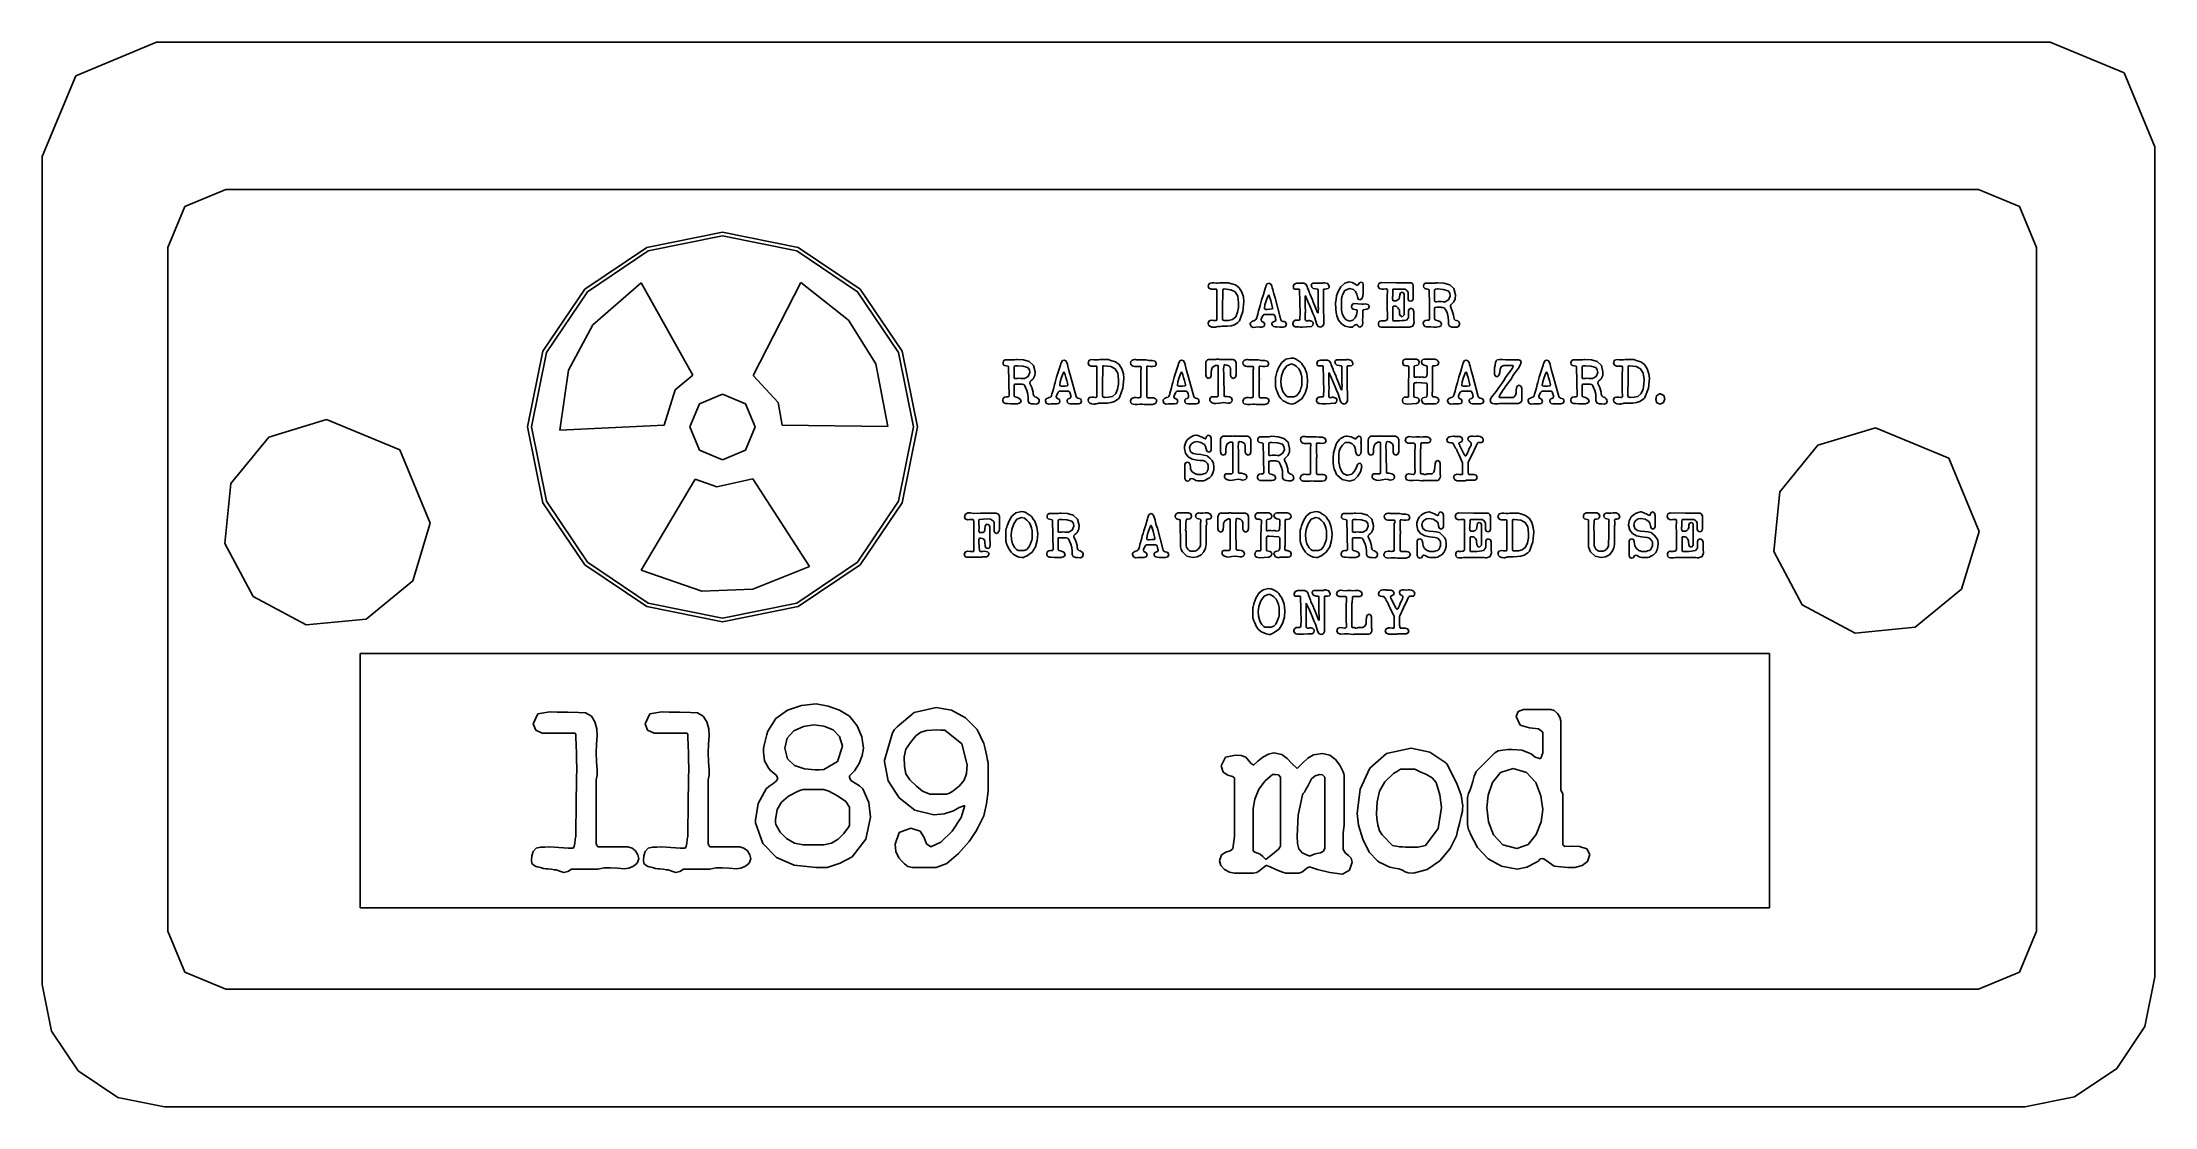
# Model space of a CAD drawing. Extents: x 0 to 123, y -71 to 297.
# Drawn here: x 0.02 to 18.25, y 287.82 to 297 of the extents above; entities outside this region: 4.
import ezdxf

# ---------------------------------------------------------------- set-up
doc = ezdxf.new("R2010")
doc.units = 0

msp = doc.modelspace()

# ---------------------------------------------------------------- linework, layer by layer
at = {"layer": 'Layer 1'}
for p, q in [((10.086209, 294.918219), (10.077209, 294.896483)), ((10.077209, 294.896483), (10.084609, 294.876867)), ((10.084609, 294.876867), (10.104229, 294.868387)), ((10.109539, 294.924579), (10.086209, 294.918219)), ((10.104229, 294.868387), (10.147699, 294.868387)), ((10.128629, 294.923519), (10.109539, 294.924579)), ((10.148769, 294.922459), (10.128629, 294.923519)), ((10.147699, 294.868387), (10.151899, 294.866267)), ((10.163609, 294.921929), (10.148769, 294.922459)), ((10.151899, 294.866267), (10.153999, 294.864147)), ((10.153999, 294.864147), (10.152899, 294.775082)), ((10.178989, 294.924579), (10.163609, 294.921929)), ((10.251619, 294.924579), (10.178989, 294.924579)), ((10.203604, 294.866275), (10.206304, 294.870515)), ((10.203604, 294.783572), (10.203604, 294.866275)), ((10.206304, 294.870515), (10.210004, 294.870515)), ((10.210004, 294.870515), (10.215804, 294.871045)), ((10.215804, 294.871045), (10.273064, 294.864685)), ((10.282369, 294.915039), (10.251619, 294.924579)), ((10.273064, 294.864685), (10.311764, 294.845069)), ((10.313649, 294.906029), (10.282369, 294.915039)), ((10.311764, 294.845069), (10.334034, 294.807959)), ((10.345989, 294.881112), (10.313649, 294.906029)), ((10.368789, 294.844002), (10.345989, 294.881112)), ((10.382039, 294.80212), (10.368789, 294.844002)), ((10.537798, 294.77348), (10.554758, 294.824374)), ((10.554758, 294.824374), (10.571198, 294.875268)), ((10.571198, 294.875268), (10.574398, 294.888522)), ((10.574398, 294.888522), (10.579698, 294.903366)), ((10.579698, 294.903366), (10.588198, 294.915559)), ((10.588198, 294.915559), (10.601978, 294.920859)), ((10.595972, 294.813258), (10.591172, 294.800535)), ((10.597572, 294.816967), (10.595972, 294.813258)), ((10.600772, 294.819617), (10.597572, 294.816967)), ((10.603972, 294.812198), (10.600772, 294.819617)), ((10.601978, 294.920859), (10.617348, 294.914499)), ((10.610372, 294.794173), (10.603972, 294.812198)), ((10.617348, 294.914499), (10.626348, 294.899125)), ((10.626348, 294.899125), (10.631648, 294.8811)), ((10.631648, 294.8811), (10.635348, 294.866786)), ((10.635348, 294.866786), (10.643848, 294.829676)), ((10.643848, 294.829676), (10.656038, 294.794156)), ((10.82125, 294.912393), (10.81275, 294.892777)), ((10.81275, 294.892777), (10.81328, 294.885887)), ((10.81328, 294.885887), (10.81488, 294.878467)), ((10.81488, 294.878467), (10.81858, 294.872637)), ((10.81858, 294.872637), (10.82548, 294.870517)), ((10.84246, 294.920343), (10.82125, 294.912393)), ((10.82548, 294.870517), (10.86312, 294.870517)), ((10.90237, 294.920343), (10.84246, 294.920343)), ((10.86312, 294.870517), (10.86732, 294.866807)), ((10.86732, 294.866807), (10.86942, 294.758127)), ((10.92039, 294.911333), (10.90237, 294.920343)), ((10.93152, 294.893308), (10.92039, 294.911333)), ((10.93632, 294.880584), (10.93152, 294.893308)), ((10.94372, 294.859378), (10.93632, 294.880584)), ((10.95172, 294.837642), (10.94372, 294.859378)), ((10.95652, 294.824918), (10.95172, 294.837642)), ((10.96022, 294.816968), (10.95652, 294.824918)), ((10.96662, 294.803184), (10.96022, 294.816968)), ((10.971461, 294.915573), (10.966661, 294.90391)), ((10.966661, 294.90391), (10.971961, 294.886415)), ((10.983651, 294.921403), (10.971461, 294.915573)), ((10.971961, 294.886415), (10.985211, 294.876342)), ((11.064231, 294.921403), (10.983651, 294.921403)), ((10.985211, 294.876342), (11.003231, 294.872102)), ((11.003231, 294.872102), (11.020731, 294.870512)), ((11.020731, 294.870512), (11.026031, 294.866802)), ((11.026031, 294.866802), (11.026031, 294.7173)), ((11.072731, 294.924583), (11.064231, 294.921403)), ((11.081731, 294.925113), (11.072731, 294.924583)), ((11.072791, 294.868396), (11.074891, 294.870516)), ((11.073891, 294.750173), (11.072791, 294.868396)), ((11.074891, 294.870516), (11.087081, 294.870516)), ((11.110361, 294.917163), (11.081731, 294.925113)), ((11.087081, 294.870516), (11.100331, 294.871046)), ((11.100331, 294.871046), (11.113051, 294.874756)), ((11.123081, 294.892776), (11.110361, 294.917163)), ((11.113051, 294.874756), (11.122551, 294.883236)), ((11.122551, 294.888006), (11.123081, 294.892776)), ((11.122551, 294.883236), (11.122551, 294.888006)), ((11.198949, 294.849833), (11.186759, 294.810602)), ((11.222809, 294.889594), (11.198949, 294.849833)), ((11.256209, 294.920343), (11.222809, 294.889594)), ((11.234059, 294.809544), (11.236759, 294.819084)), ((11.236759, 294.819084), (11.257969, 294.858845)), ((11.295439, 294.933067), (11.256209, 294.920343)), ((11.257969, 294.858845), (11.297729, 294.87528)), ((11.320889, 294.927767), (11.295439, 294.933067)), ((11.297729, 294.87528), (11.331659, 294.86786)), ((11.344219, 294.916104), (11.320889, 294.927767)), ((11.331659, 294.86786), (11.350749, 294.849835)), ((11.354289, 294.907094), (11.344219, 294.916104)), ((11.350749, 294.849835), (11.360249, 294.825978)), ((11.365949, 294.901794), (11.354289, 294.907094)), ((11.360249, 294.825978), (11.365549, 294.802651)), ((11.372349, 294.906034), (11.365949, 294.901794)), ((11.377149, 294.915574), (11.372349, 294.906034)), ((11.385149, 294.925114), (11.377149, 294.915574)), ((11.399459, 294.929354), (11.385149, 294.925114)), ((11.412179, 294.925114), (11.399459, 294.929354)), ((11.416979, 294.91239), (11.412179, 294.925114)), ((11.412179, 294.809542), (11.414879, 294.835519)), ((11.414879, 294.835519), (11.416979, 294.854074)), ((11.416979, 294.854074), (11.416979, 294.91239)), ((11.551254, 294.917702), (11.543854, 294.896496)), ((11.543854, 294.896496), (11.552854, 294.87476)), ((11.572464, 294.926712), (11.551254, 294.917702)), ((11.552854, 294.87476), (11.576184, 294.8684)), ((11.70129, 294.925122), (11.572464, 294.926712)), ((11.576184, 294.8684), (11.593144, 294.86946)), ((11.593144, 294.86946), (11.610644, 294.87105)), ((11.610644, 294.87105), (11.616444, 294.87105)), ((11.616444, 294.87105), (11.620644, 294.87052)), ((11.620644, 294.87052), (11.624844, 294.86681)), ((11.624844, 294.838182), (11.622744, 294.822808)), ((11.622744, 294.822808), (11.623844, 294.750178)), ((11.624844, 294.86681), (11.624844, 294.853556)), ((11.624844, 294.853556), (11.624844, 294.838182)), ((11.670527, 294.820145), (11.671627, 294.83817)), ((11.670527, 294.808482), (11.670527, 294.820145)), ((11.671627, 294.83817), (11.672157, 294.856195)), ((11.672157, 294.856195), (11.672688, 294.868388)), ((11.672688, 294.868388), (11.674788, 294.870508)), ((11.674788, 294.870508), (11.776046, 294.870508)), ((11.830116, 294.924592), (11.70129, 294.925122)), ((11.731978, 294.820682), (11.730378, 294.801066)), ((11.736778, 294.837117), (11.731978, 294.820682)), ((11.751088, 294.844007), (11.736778, 294.837117)), ((11.764868, 294.837647), (11.751088, 294.844007)), ((11.770168, 294.822803), (11.764868, 294.837647)), ((11.770168, 294.64892), (11.770168, 294.822803)), ((11.776046, 294.870508), (11.786116, 294.864678)), ((11.786116, 294.864678), (11.795116, 294.856198)), ((11.795116, 294.856198), (11.800416, 294.846658)), ((11.800416, 294.846658), (11.804116, 294.839768)), ((11.804116, 294.839768), (11.804116, 294.783572)), ((11.843366, 294.914519), (11.830116, 294.924592)), ((11.848666, 294.897554), (11.843366, 294.914519)), ((11.848666, 294.785692), (11.848666, 294.897554)), ((11.940786, 294.912913), (11.936586, 294.896479)), ((11.936586, 294.896479), (11.938186, 294.883755)), ((11.938186, 294.883755), (11.946686, 294.874745)), ((11.955096, 294.921393), (11.940786, 294.912913)), ((11.946686, 294.874745), (11.980086, 294.866795)), ((12.036206, 294.921393), (11.955096, 294.921393)), ((11.980086, 294.866795), (11.984286, 294.862555)), ((11.984286, 294.862555), (11.987486, 294.737971)), ((12.031745, 294.862562), (12.036545, 294.868392)), ((12.031745, 294.771377), (12.031745, 294.862562)), ((12.046806, 294.924573), (12.036206, 294.921393)), ((12.036545, 294.868392), (12.043945, 294.870512)), ((12.043945, 294.870512), (12.044065, 294.870516)), ((12.044065, 294.870516), (12.053565, 294.871047)), ((12.057406, 294.925104), (12.046806, 294.924573)), ((12.053565, 294.871047), (12.063065, 294.871047)), ((12.112546, 294.921394), (12.057406, 294.925104)), ((12.063065, 294.871047), (12.107595, 294.867867)), ((12.107595, 294.867867), (12.150005, 294.856204)), ((12.162906, 294.90655), (12.112546, 294.921394)), ((12.150005, 294.856204), (12.163785, 294.836058)), ((12.166985, 294.812201), (12.154265, 294.778802)), ((12.198956, 294.874211), (12.162906, 294.90655)), ((12.163785, 294.836058), (12.166985, 294.812201)), ((12.212736, 294.819076), (12.198956, 294.874211)), ((12.210036, 294.787267), (12.212736, 294.819076)), ((10.152899, 294.775082), (10.152899, 294.765009)), ((10.152899, 294.765009), (10.152899, 294.671703)), ((10.152899, 294.671703), (10.152899, 294.6611)), ((10.152899, 294.6611), (10.153999, 294.602784)), ((10.201974, 294.607032), (10.203074, 294.772969)), ((10.203074, 294.772969), (10.203604, 294.783572)), ((10.316004, 294.631419), (10.286844, 294.607032)), ((10.332434, 294.66959), (10.316004, 294.631419)), ((10.339334, 294.712532), (10.332434, 294.66959)), ((10.334034, 294.807959), (10.340934, 294.751233)), ((10.340934, 294.751233), (10.339334, 294.712532)), ((10.349179, 294.596953), (10.378339, 294.677005)), ((10.378339, 294.677005), (10.386839, 294.762359)), ((10.386839, 294.762359), (10.382039, 294.80212)), ((10.497998, 294.625572), (10.500698, 294.634582)), ((10.500698, 294.634582), (10.505498, 294.653137)), ((10.505498, 294.653137), (10.512898, 294.681235)), ((10.512898, 294.681235), (10.520298, 294.709333)), ((10.520298, 294.709333), (10.525598, 294.727888)), ((10.525598, 294.727888), (10.531998, 294.750684)), ((10.531998, 294.750684), (10.537798, 294.77348)), ((10.550228, 294.643047), (10.535388, 294.611768)), ((10.555028, 294.647287), (10.550228, 294.643047)), ((10.560328, 294.650997), (10.555028, 294.647287)), ((10.643558, 294.650997), (10.560328, 294.650997)), ((10.568472, 294.733207), (10.564272, 294.705109)), ((10.564272, 294.705109), (10.564272, 294.70193)), ((10.564272, 294.70193), (10.564802, 294.69875)), ((10.564802, 294.69875), (10.564772, 294.698749)), ((10.564772, 294.698749), (10.575902, 294.694508)), ((10.576972, 294.761305), (10.568472, 294.733207)), ((10.575902, 294.694508), (10.588622, 294.694508)), ((10.579572, 294.769255), (10.576972, 294.761305)), ((10.585372, 294.7841), (10.579572, 294.769255)), ((10.591172, 294.800535), (10.585372, 294.7841)), ((10.588622, 294.694508), (10.609302, 294.696099)), ((10.609302, 294.696099), (10.631042, 294.698749)), ((10.618372, 294.770315), (10.610372, 294.794173)), ((10.625772, 294.744339), (10.618372, 294.770315)), ((10.631572, 294.721542), (10.625772, 294.744339)), ((10.631042, 294.698749), (10.633142, 294.700869)), ((10.633672, 294.707228), (10.631572, 294.721542)), ((10.633142, 294.703518), (10.633672, 294.707228)), ((10.633142, 294.700869), (10.633142, 294.703518)), ((10.648358, 294.647287), (10.643558, 294.650997)), ((10.653158, 294.638807), (10.648358, 294.647287)), ((10.656358, 294.629797), (10.653158, 294.638807)), ((10.656038, 294.794156), (10.705868, 294.605424)), ((10.657958, 294.623967), (10.656358, 294.629797)), ((10.86942, 294.758127), (10.87152, 294.650507)), ((10.87152, 294.650507), (10.86992, 294.628771)), ((10.91493, 294.704578), (10.91493, 294.81061)), ((10.91493, 294.81061), (10.91703, 294.81061)), ((10.91703, 294.693445), (10.91493, 294.704578)), ((10.91493, 294.661106), (10.91703, 294.671709)), ((10.91493, 294.607031), (10.91493, 294.661106)), ((10.91703, 294.81061), (10.92283, 294.796826)), ((10.91703, 294.682842), (10.91703, 294.693445)), ((10.91703, 294.671709), (10.91703, 294.682842)), ((10.92283, 294.796826), (10.93767, 294.763957)), ((10.93767, 294.763957), (10.95569, 294.724196)), ((10.95569, 294.724196), (10.97053, 294.690267)), ((10.97352, 294.7894), (10.96662, 294.803184)), ((10.97053, 294.690267), (10.98219, 294.659518)), ((10.97722, 294.78145), (10.97352, 294.7894)), ((10.97775, 294.7788), (10.97722, 294.78145)), ((10.97935, 294.77403), (10.97775, 294.7788)), ((10.98045, 294.76979), (10.97935, 294.77403)), ((10.98155, 294.76714), (10.98045, 294.76979)), ((11.00064, 294.717836), (10.98155, 294.76714)), ((10.98219, 294.659518), (10.99544, 294.62983)), ((10.99544, 294.62983), (10.995959, 294.62983)), ((10.995959, 294.62983), (11.016639, 294.56356)), ((11.02291, 294.667472), (11.00064, 294.717836)), ((11.02501, 294.663762), (11.02291, 294.667472)), ((11.02711, 294.661112), (11.02501, 294.663762)), ((11.026031, 294.7173), (11.028131, 294.712)), ((11.02764, 294.661112), (11.02711, 294.661112)), ((11.02817, 294.662172), (11.02764, 294.661112)), ((11.028131, 294.712), (11.029231, 294.7067)), ((11.028701, 294.684436), (11.02817, 294.671182)), ((11.02817, 294.671182), (11.02817, 294.662172)), ((11.029231, 294.69769), (11.028701, 294.684436)), ((11.029231, 294.7067), (11.029231, 294.69769)), ((11.073891, 294.7401), (11.073891, 294.750173)), ((11.074949, 294.567801), (11.073891, 294.7401)), ((11.183059, 294.781444), (11.178259, 294.752286)), ((11.178259, 294.752286), (11.178508, 294.696628)), ((11.178508, 294.696628), (11.183308, 294.66747)), ((11.186759, 294.810602), (11.183059, 294.781444)), ((11.183308, 294.66747), (11.189108, 294.638312)), ((11.189108, 294.638312), (11.203418, 294.602793)), ((11.228159, 294.789934), (11.231359, 294.797354)), ((11.228159, 294.688152), (11.228159, 294.789934)), ((11.233459, 294.659524), (11.228159, 294.688152)), ((11.231359, 294.797354), (11.232959, 294.803184)), ((11.232959, 294.803184), (11.234059, 294.809544)), ((11.247769, 294.628775), (11.233459, 294.659524)), ((11.320499, 294.737974), (11.315199, 294.720479)), ((11.315199, 294.720479), (11.319399, 294.706165)), ((11.319399, 294.706165), (11.329999, 294.698215)), ((11.335869, 294.746454), (11.320499, 294.737974)), ((11.329999, 294.698215), (11.344309, 294.693975)), ((11.369799, 294.743274), (11.335869, 294.746454)), ((11.344309, 294.693975), (11.359149, 294.692385)), ((11.358579, 294.647327), (11.345859, 294.62082)), ((11.363379, 294.676485), (11.358579, 294.647327)), ((11.359149, 294.692385), (11.362849, 294.688145)), ((11.362849, 294.688145), (11.363379, 294.682845)), ((11.363379, 294.682845), (11.363379, 294.676485)), ((11.365549, 294.802651), (11.372449, 294.784096)), ((11.403729, 294.740094), (11.369799, 294.743274)), ((11.372449, 294.784096), (11.387819, 294.777206)), ((11.387819, 294.777206), (11.404779, 294.786746)), ((11.418039, 294.741154), (11.403729, 294.740094)), ((11.404779, 294.786746), (11.412179, 294.809542)), ((11.412748, 294.681786), (11.413279, 294.687087)), ((11.412748, 294.621879), (11.412748, 294.681786)), ((11.413279, 294.687087), (11.416979, 294.692386)), ((11.416979, 294.692386), (11.432349, 294.692917)), ((11.432879, 294.742214), (11.418039, 294.741154)), ((11.432349, 294.692917), (11.448779, 294.695567)), ((11.445069, 294.741154), (11.432879, 294.742214)), ((11.456199, 294.737974), (11.445069, 294.741154)), ((11.448779, 294.695567), (11.461499, 294.703517)), ((11.463599, 294.731084), (11.456199, 294.737974)), ((11.461499, 294.703517), (11.466799, 294.719421)), ((11.466799, 294.719421), (11.463599, 294.731084)), ((11.623844, 294.750178), (11.623844, 294.7401)), ((11.623844, 294.7401), (11.624944, 294.615515)), ((11.668327, 294.795762), (11.669427, 294.802122)), ((11.668327, 294.794702), (11.668327, 294.795762)), ((11.668327, 294.794172), (11.668327, 294.794702)), ((11.669427, 294.787282), (11.668327, 294.794172)), ((11.669427, 294.802122), (11.670527, 294.808482)), ((11.670527, 294.779862), (11.669427, 294.787282)), ((11.672127, 294.774032), (11.670527, 294.779862)), ((11.672658, 294.771382), (11.672127, 294.774032)), ((11.674758, 294.769262), (11.672658, 294.771382)), ((11.672698, 294.715183), (11.673228, 294.716773)), ((11.672698, 294.599087), (11.672698, 294.715183)), ((11.673228, 294.716773), (11.674828, 294.719423)), ((11.701798, 294.769262), (11.674758, 294.769262)), ((11.674828, 294.719423), (11.676928, 294.721543)), ((11.676928, 294.721543), (11.699728, 294.721543)), ((11.699728, 294.721543), (11.707128, 294.717303)), ((11.714518, 294.776152), (11.701798, 294.769262)), ((11.707128, 294.717303), (11.716128, 294.708293)), ((11.726178, 294.785692), (11.714518, 294.776152)), ((11.716128, 294.708293), (11.724128, 294.69822)), ((11.724128, 294.69822), (11.728328, 294.69027)), ((11.730378, 294.801066), (11.726178, 294.785692)), ((11.728328, 294.69027), (11.728328, 294.673835)), ((11.728328, 294.673835), (11.730428, 294.654219)), ((11.730428, 294.654219), (11.737828, 294.638315)), ((11.737828, 294.638315), (11.753728, 294.631955)), ((11.753728, 294.631955), (11.770168, 294.64892)), ((11.804116, 294.783572), (11.811016, 294.769788)), ((11.807368, 294.629833), (11.805768, 294.624533)), ((11.813768, 294.697691), (11.807368, 294.681787)), ((11.807368, 294.681787), (11.807368, 294.629833)), ((11.811016, 294.769788), (11.825856, 294.764488)), ((11.829138, 294.704581), (11.813768, 294.697691)), ((11.825856, 294.764488), (11.841766, 294.770318)), ((11.847158, 294.693978), (11.829138, 294.704581)), ((11.841766, 294.770318), (11.848666, 294.785692)), ((11.854058, 294.673832), (11.847158, 294.693978)), ((11.854058, 294.601202), (11.854058, 294.673832)), ((11.987486, 294.737971), (11.987486, 294.727368)), ((11.987486, 294.727368), (11.988586, 294.609145)), ((12.033345, 294.766077), (12.031745, 294.771377)), ((12.032196, 294.708811), (12.034296, 294.710931)), ((12.032196, 294.609143), (12.032196, 294.708811)), ((12.036045, 294.760777), (12.033345, 294.766077)), ((12.034296, 294.710931), (12.041196, 294.711991)), ((12.048235, 294.760777), (12.036045, 294.760777)), ((12.041196, 294.711991), (12.050696, 294.713051)), ((12.061485, 294.761837), (12.048235, 294.760777)), ((12.050696, 294.713051), (12.070316, 294.713051)), ((12.074205, 294.762897), (12.061485, 294.761837)), ((12.070316, 294.713051), (12.081976, 294.713051)), ((12.089575, 294.761837), (12.074205, 294.762897)), ((12.081976, 294.713051), (12.092046, 294.712521)), ((12.105485, 294.760777), (12.089575, 294.761837)), ((12.092046, 294.712521), (12.102646, 294.711461)), ((12.102646, 294.711461), (12.115366, 294.708811)), ((12.122985, 294.760777), (12.105485, 294.760777)), ((12.115366, 294.708811), (12.124366, 294.697148)), ((12.154265, 294.778802), (12.122985, 294.760777)), ((12.124366, 294.697148), (12.131766, 294.683894)), ((12.131766, 294.683894), (12.143426, 294.656856)), ((12.143426, 294.656856), (12.150326, 294.627168)), ((12.168646, 294.724186), (12.171846, 294.734789)), ((12.168646, 294.719416), (12.168646, 294.724186)), ((12.185086, 294.682306), (12.168646, 294.719416)), ((12.171846, 294.734789), (12.179846, 294.743269)), ((12.179846, 294.743269), (12.189346, 294.750689)), ((12.195686, 294.644665), (12.185086, 294.682306)), ((12.189346, 294.750689), (12.197846, 294.758639)), ((12.197286, 294.6277), (12.195686, 294.644665)), ((12.197846, 294.758639), (12.210036, 294.787267)), ((10.085639, 294.596424), (10.077139, 294.576808)), ((10.077139, 294.576808), (10.077389, 294.576814)), ((10.077389, 294.576814), (10.081589, 294.559849)), ((10.081589, 294.559849), (10.093249, 294.548716)), ((10.107379, 294.601194), (10.085639, 294.596424)), ((10.093249, 294.548716), (10.109149, 294.542356)), ((10.124339, 294.599604), (10.107379, 294.601194)), ((10.109149, 294.542356), (10.126649, 294.540766)), ((10.141299, 294.598544), (10.124339, 294.599604)), ((10.126649, 294.540766), (10.135649, 294.540766)), ((10.135649, 294.540766), (10.140949, 294.541826)), ((10.140949, 294.541826), (10.150449, 294.543946)), ((10.146599, 294.598544), (10.141299, 294.598544)), ((10.149799, 294.599074), (10.146599, 294.598544)), ((10.153999, 294.602784), (10.149799, 294.599074)), ((10.150449, 294.543946), (10.160519, 294.546066)), ((10.160519, 294.546066), (10.166319, 294.547126)), ((10.166319, 294.547126), (10.173219, 294.547126)), ((10.173219, 294.547126), (10.184879, 294.547657)), ((10.184879, 294.547657), (10.198129, 294.548717)), ((10.198129, 294.548717), (10.208199, 294.549247)), ((10.204634, 294.603322), (10.201934, 294.607032)), ((10.201934, 294.607032), (10.201974, 294.607032)), ((10.210434, 294.600672), (10.204634, 294.603322)), ((10.208199, 294.549247), (10.244779, 294.549777)), ((10.216834, 294.599082), (10.210434, 294.600672)), ((10.221634, 294.598552), (10.216834, 294.599082)), ((10.254504, 294.599612), (10.221634, 294.598552)), ((10.244779, 294.549777), (10.275529, 294.552957)), ((10.286844, 294.607032), (10.254504, 294.599612)), ((10.275529, 294.552957), (10.304159, 294.562497)), ((10.304159, 294.562497), (10.334379, 294.582113)), ((10.334379, 294.582113), (10.341779, 294.589003)), ((10.341779, 294.589003), (10.349179, 294.596953)), ((10.441548, 294.569362), (10.441778, 294.569392)), ((10.448448, 294.548686), (10.441548, 294.569362)), ((10.441778, 294.573632), (10.442308, 294.578402)), ((10.441778, 294.569392), (10.441778, 294.573632)), ((10.442308, 294.578402), (10.451808, 294.587942)), ((10.467538, 294.539676), (10.448448, 294.548686)), ((10.451808, 294.587942), (10.460808, 294.592712)), ((10.460808, 294.592712), (10.470878, 294.596422)), ((10.488218, 294.541266), (10.467538, 294.539676)), ((10.470878, 294.596422), (10.483598, 294.601192)), ((10.483598, 294.601192), (10.489998, 294.607022)), ((10.508898, 294.543386), (10.488218, 294.541266)), ((10.489998, 294.607022), (10.494798, 294.616032)), ((10.494798, 294.616032), (10.497998, 294.625572)), ((10.523738, 294.542326), (10.508898, 294.543386)), ((10.538578, 294.541266), (10.523738, 294.542326)), ((10.535388, 294.611768), (10.534858, 294.608588)), ((10.534858, 294.608588), (10.534858, 294.604878)), ((10.534858, 294.604878), (10.539658, 294.592685)), ((10.558188, 294.546566), (10.538578, 294.541266)), ((10.539658, 294.592685), (10.550788, 294.586855)), ((10.550788, 294.586855), (10.561388, 294.579435)), ((10.566688, 294.564061), (10.558188, 294.546566)), ((10.561388, 294.579435), (10.566688, 294.564061)), ((10.628918, 294.578387), (10.637418, 294.585277)), ((10.628918, 294.569377), (10.628918, 294.578387)), ((10.632118, 294.554533), (10.628918, 294.569377)), ((10.641618, 294.546583), (10.632118, 294.554533)), ((10.637418, 294.585277), (10.647488, 294.590047)), ((10.654868, 294.543933), (10.641618, 294.546583)), ((10.647488, 294.590047), (10.656488, 294.594287)), ((10.670778, 294.543403), (10.654868, 294.543933)), ((10.656488, 294.594287), (10.662288, 294.601177)), ((10.659058, 294.619727), (10.657958, 294.623967)), ((10.660158, 294.612837), (10.659058, 294.619727)), ((10.661758, 294.605417), (10.660158, 294.612837)), ((10.662288, 294.601177), (10.661758, 294.605417)), ((10.697818, 294.541813), (10.670778, 294.543403)), ((10.725388, 294.541283), (10.697818, 294.541813)), ((10.705868, 294.605424), (10.711668, 294.596944)), ((10.711668, 294.596944), (10.722268, 294.591644)), ((10.722268, 294.591644), (10.733398, 294.588994)), ((10.745538, 294.547643), (10.725388, 294.541283)), ((10.733398, 294.588994), (10.743468, 294.586874)), ((10.743468, 294.586874), (10.753538, 294.567258)), ((10.753538, 294.567258), (10.745538, 294.547643)), ((10.81538, 294.590601), (10.80898, 294.574167)), ((10.80898, 294.574167), (10.80898, 294.568867)), ((10.80898, 294.568867), (10.81478, 294.553493)), ((10.81478, 294.553493), (10.82962, 294.545013)), ((10.82969, 294.601204), (10.81538, 294.590601)), ((10.82962, 294.545013), (10.84022, 294.544483)), ((10.83659, 294.601204), (10.82969, 294.601204)), ((10.84719, 294.601735), (10.83659, 294.601204)), ((10.84022, 294.544483), (10.85665, 294.543423)), ((10.85779, 294.602265), (10.84719, 294.601735)), ((10.85665, 294.543423), (10.87255, 294.542893)), ((10.86519, 294.602795), (10.85779, 294.602265)), ((10.86939, 294.607035), (10.86519, 294.602795)), ((10.86992, 294.628771), (10.86939, 294.607035)), ((10.87255, 294.542893), (10.88368, 294.542893)), ((10.88368, 294.542893), (10.89168, 294.542893)), ((10.89168, 294.542893), (10.92985, 294.545543)), ((10.92073, 294.598551), (10.91493, 294.607031)), ((10.93023, 294.594311), (10.92073, 294.598551)), ((10.92985, 294.545543), (10.96855, 294.547133)), ((10.93823, 294.596431), (10.93023, 294.594311)), ((10.94673, 294.599081), (10.93823, 294.596431)), ((10.95203, 294.599081), (10.94673, 294.599081)), ((10.95843, 294.596961), (10.95203, 294.599081)), ((10.96643, 294.594311), (10.95843, 294.596961)), ((10.97333, 294.592191), (10.96643, 294.594311)), ((10.96855, 294.547133), (10.98233, 294.557736)), ((10.97703, 294.590601), (10.97333, 294.592191)), ((10.98553, 294.582121), (10.97703, 294.590601)), ((10.98233, 294.557736), (10.98553, 294.574701)), ((10.98553, 294.574701), (10.98553, 294.582121)), ((11.016639, 294.56356), (11.028299, 294.547657)), ((11.028299, 294.547657), (11.046859, 294.540767)), ((11.046859, 294.540767), (11.065949, 294.548717)), ((11.065949, 294.548717), (11.074949, 294.567801)), ((11.203418, 294.602793), (11.228338, 294.571513)), ((11.228338, 294.571513), (11.260148, 294.549247)), ((11.269509, 294.604388), (11.247769, 294.628775)), ((11.260148, 294.549247), (11.297788, 294.540768)), ((11.297609, 294.594315), (11.269509, 294.604388)), ((11.325179, 294.601735), (11.297609, 294.594315)), ((11.297788, 294.540768), (11.308918, 294.540768)), ((11.308918, 294.540768), (11.319518, 294.542888)), ((11.319518, 294.542888), (11.329018, 294.547658)), ((11.345859, 294.62082), (11.325179, 294.601735)), ((11.329018, 294.547658), (11.339088, 294.554548)), ((11.339088, 294.554548), (11.349158, 294.560907)), ((11.349158, 294.560907), (11.359228, 294.563558)), ((11.359228, 294.563558), (11.364528, 294.560378)), ((11.364528, 294.560378), (11.369328, 294.552957)), ((11.369328, 294.552957), (11.375728, 294.546067)), ((11.375728, 294.546067), (11.386858, 294.542888)), ((11.386858, 294.542888), (11.405948, 294.55296)), ((11.405948, 294.55296), (11.412848, 294.574697)), ((11.410648, 294.610747), (11.412748, 294.621879)), ((11.410648, 294.600144), (11.410648, 294.610747)), ((11.411748, 294.586889), (11.410648, 294.600144)), ((11.412848, 294.574697), (11.411748, 294.586889)), ((11.548514, 294.575762), (11.547414, 294.564629)), ((11.547414, 294.564629), (11.547669, 294.564622)), ((11.547669, 294.564622), (11.550869, 294.550838)), ((11.551714, 294.586365), (11.548514, 294.575762)), ((11.550869, 294.550838), (11.559369, 294.543418)), ((11.558614, 294.593785), (11.551714, 294.586365)), ((11.569744, 294.596965), (11.558614, 294.593785)), ((11.559369, 294.543418), (11.572089, 294.540768)), ((11.572944, 294.596965), (11.569744, 294.596965)), ((11.572089, 294.540768), (11.586399, 294.540768)), ((11.578744, 294.595375), (11.572944, 294.596965)), ((11.585144, 294.594845), (11.578744, 294.595375)), ((11.586244, 294.594845), (11.585144, 294.594845)), ((11.593144, 294.595375), (11.586244, 294.594845)), ((11.586399, 294.540768), (11.601239, 294.540768)), ((11.602644, 294.596435), (11.593144, 294.595375)), ((11.601239, 294.540768), (11.616609, 294.542888)), ((11.611644, 294.598025), (11.602644, 294.596435)), ((11.618544, 294.599085), (11.611644, 294.598025)), ((11.616609, 294.542888), (11.793148, 294.542888)), ((11.623344, 294.606505), (11.618544, 294.599085)), ((11.624944, 294.615515), (11.623344, 294.606505)), ((11.676898, 294.594847), (11.672698, 294.599087)), ((11.730438, 294.594847), (11.676898, 294.594847)), ((11.753238, 294.598027), (11.730438, 294.594847)), ((11.772328, 294.598558), (11.753238, 294.598027)), ((11.788758, 294.602798), (11.772328, 294.598558)), ((11.803068, 294.619763), (11.788758, 294.602798)), ((11.793148, 294.542888), (11.803748, 294.540768)), ((11.805768, 294.624533), (11.803068, 294.619763)), ((11.803748, 294.540768), (11.814878, 294.540768)), ((11.814878, 294.540768), (11.845628, 294.551371)), ((11.845628, 294.551371), (11.857288, 294.581589)), ((11.856758, 294.591129), (11.854058, 294.601202)), ((11.857288, 294.581589), (11.856758, 294.591129)), ((11.939326, 294.590594), (11.934526, 294.57522)), ((11.934526, 294.57522), (11.936126, 294.565147)), ((11.936126, 294.565147), (11.941426, 294.555074)), ((11.951516, 294.599074), (11.939326, 294.590594)), ((11.941426, 294.555074), (11.949426, 294.547124)), ((11.949426, 294.547124), (11.959496, 294.545004)), ((11.967416, 294.602254), (11.951516, 294.599074)), ((11.959496, 294.545004), (11.975926, 294.544474)), ((11.984386, 294.602785), (11.967416, 294.602254)), ((11.975926, 294.544474), (12.000846, 294.543414)), ((11.986986, 294.605965), (11.984386, 294.602785)), ((11.988586, 294.609145), (11.986986, 294.605965)), ((12.000846, 294.543414), (12.025766, 294.542884)), ((12.025766, 294.542884), (12.042726, 294.542884)), ((12.041696, 294.601723), (12.032196, 294.609143)), ((12.062366, 294.596423), (12.041696, 294.601723)), ((12.042726, 294.542884), (12.048526, 294.542884)), ((12.048526, 294.542884), (12.062306, 294.543414)), ((12.062306, 294.543414), (12.076616, 294.547124)), ((12.083046, 294.586883), (12.062366, 294.596423)), ((12.076616, 294.547124), (12.087746, 294.554544)), ((12.092546, 294.567798), (12.083046, 294.586883)), ((12.087746, 294.554544), (12.092546, 294.567798)), ((12.150326, 294.627168), (12.152426, 294.59695)), ((12.152216, 294.567802), (12.162286, 294.549777)), ((12.152426, 294.567792), (12.152216, 294.567802)), ((12.152426, 294.59695), (12.152426, 294.567792)), ((12.162286, 294.549777), (12.181376, 294.542887)), ((12.181376, 294.542887), (12.203646, 294.541827)), ((12.202086, 294.611265), (12.197286, 294.6277)), ((12.211086, 294.603315), (12.202086, 294.611265)), ((12.203646, 294.541827), (12.224856, 294.540767)), ((12.221686, 294.599605), (12.211086, 294.603315)), ((12.232286, 294.595365), (12.221686, 294.599605)), ((12.224856, 294.540767), (12.225956, 294.540767)), ((12.225956, 294.540767), (12.242386, 294.549247)), ((12.241286, 294.586355), (12.232286, 294.595365)), ((12.247086, 294.576282), (12.241286, 294.586355)), ((12.242386, 294.549247), (12.248186, 294.566742)), ((12.248186, 294.566742), (12.247086, 294.576282)), ((10.152219, 294.265084), (10.144219, 294.262434)), ((10.160219, 294.265614), (10.152219, 294.265084)), ((10.167619, 294.265084), (10.160219, 294.265614)), ((10.175619, 294.262434), (10.167619, 294.265084)), ((10.794591, 294.275162), (10.747941, 294.264029)), ((10.814681, 294.273043), (10.794531, 294.275163)), ((10.794531, 294.275163), (10.794591, 294.275162)), ((10.832181, 294.267213), (10.814681, 294.273043)), ((10.848611, 294.257673), (10.832181, 294.267213)), ((11.762414, 294.257658), (11.777784, 294.266138)), ((11.777784, 294.266138), (11.875334, 294.266138)), ((11.875334, 294.266138), (11.892824, 294.257128)), ((11.931995, 294.2619), (11.944715, 294.26508)), ((11.944715, 294.26508), (11.959025, 294.26614)), ((11.959025, 294.26614), (11.974925, 294.26508)), ((11.974925, 294.26508), (11.990295, 294.26402)), ((11.990295, 294.26402), (12.004075, 294.26508)), ((12.004075, 294.26508), (12.017325, 294.26614)), ((12.017325, 294.26614), (12.034295, 294.26455)), ((8.311727, 294.250229), (8.307487, 294.233794)), ((8.307487, 294.233794), (8.309077, 294.22107)), ((8.309077, 294.22107), (8.317557, 294.21206)), ((8.326041, 294.258709), (8.311727, 294.250229)), ((8.317557, 294.21206), (8.350956, 294.20411)), ((8.407154, 294.258709), (8.326041, 294.258709)), ((8.350956, 294.20411), (8.355196, 294.19987)), ((8.355196, 294.19987), (8.358376, 294.075285)), ((8.40291, 294.199877), (8.40768, 294.205707)), ((8.40291, 294.108692), (8.40291, 294.199877)), ((8.4045, 294.103391), (8.40291, 294.108692)), ((8.40715, 294.098092), (8.4045, 294.103391)), ((8.419344, 294.098092), (8.40715, 294.098092)), ((8.417757, 294.261889), (8.407154, 294.258709)), ((8.40768, 294.205707), (8.4151, 294.207827)), ((8.4151, 294.207827), (8.415108, 294.207831)), ((8.415108, 294.207831), (8.424648, 294.208362)), ((8.42836, 294.262419), (8.417757, 294.261889)), ((8.432598, 294.099152), (8.419344, 294.098092)), ((8.424648, 294.208362), (8.434188, 294.208362)), ((8.483495, 294.258709), (8.42836, 294.262419)), ((8.445321, 294.100212), (8.432598, 294.099152)), ((8.434188, 294.208362), (8.47872, 294.205181)), ((8.460695, 294.099152), (8.445321, 294.100212)), ((8.476599, 294.098092), (8.460695, 294.099152)), ((8.494094, 294.098092), (8.476599, 294.098092)), ((8.47872, 294.205181), (8.521132, 294.193518)), ((8.533859, 294.243865), (8.483495, 294.258709)), ((8.525373, 294.116116), (8.494094, 294.098092)), ((8.521132, 294.193518), (8.534916, 294.173373)), ((8.538096, 294.149516), (8.525373, 294.116116)), ((8.569909, 294.211526), (8.533859, 294.243865)), ((8.534916, 294.173373), (8.538096, 294.149516)), ((8.55083, 294.080584), (8.56037, 294.088004)), ((8.56037, 294.088004), (8.56885, 294.095954)), ((8.56885, 294.095954), (8.581043, 294.124582)), ((8.583693, 294.156391), (8.569909, 294.211526)), ((8.581043, 294.124582), (8.583693, 294.156391)), ((8.757745, 294.065203), (8.764105, 294.087999)), ((8.764105, 294.087999), (8.769935, 294.110795)), ((8.769935, 294.110795), (8.7869, 294.161689)), ((8.7869, 294.161689), (8.803335, 294.212583)), ((8.809202, 294.098619), (8.800721, 294.070521)), ((8.803335, 294.212583), (8.806515, 294.225837)), ((8.806515, 294.225837), (8.811815, 294.240681)), ((8.811851, 294.106569), (8.809202, 294.098619)), ((8.811815, 294.240681), (8.820295, 294.252874)), ((8.817681, 294.121413), (8.811851, 294.106569)), ((8.823511, 294.137848), (8.817681, 294.121413)), ((8.820295, 294.252874), (8.834079, 294.258174)), ((8.828281, 294.150572), (8.823511, 294.137848)), ((8.829871, 294.154282), (8.828281, 294.150572)), ((8.833051, 294.156932), (8.829871, 294.154282)), ((8.836232, 294.149512), (8.833051, 294.156932)), ((8.834079, 294.258174), (8.849453, 294.251814)), ((8.842592, 294.131487), (8.836232, 294.149512)), ((8.850542, 294.10763), (8.842592, 294.131487)), ((8.849453, 294.251814), (8.858463, 294.23644)), ((8.857962, 294.081653), (8.850542, 294.10763)), ((8.858463, 294.23644), (8.863763, 294.218415)), ((8.863763, 294.218415), (8.867473, 294.204101)), ((8.867473, 294.204101), (8.875953, 294.166991)), ((8.875953, 294.166991), (8.888146, 294.131471)), ((8.888146, 294.131471), (8.93798, 293.942739)), ((9.050563, 294.255533), (9.041553, 294.233797)), ((9.041553, 294.233797), (9.048973, 294.214181)), ((9.048973, 294.214181), (9.068588, 294.205701)), ((9.073889, 294.261893), (9.050563, 294.255533)), ((9.068588, 294.205701), (9.11206, 294.205701)), ((9.092974, 294.260833), (9.073889, 294.261893)), ((9.11312, 294.259773), (9.092974, 294.260833)), ((9.11206, 294.205701), (9.1163, 294.203581)), ((9.127964, 294.259243), (9.11312, 294.259773)), ((9.1163, 294.203581), (9.11842, 294.201461)), ((9.11842, 294.201461), (9.11736, 294.112396)), ((9.11736, 294.112396), (9.11736, 294.102323)), ((9.11736, 294.102323), (9.11736, 294.009017)), ((9.143338, 294.261893), (9.127964, 294.259243)), ((9.215968, 294.261893), (9.143338, 294.261893)), ((9.166152, 293.944347), (9.167212, 294.110284)), ((9.167212, 294.110284), (9.167742, 294.120887)), ((9.167742, 294.20359), (9.170392, 294.20783)), ((9.167742, 294.120887), (9.167742, 294.20359)), ((9.170392, 294.20783), (9.174102, 294.20783)), ((9.174102, 294.20783), (9.179932, 294.20836)), ((9.179932, 294.20836), (9.237188, 294.202)), ((9.246717, 294.252353), (9.215968, 294.261893)), ((9.237188, 294.202), (9.275889, 294.182385)), ((9.277996, 294.243343), (9.246717, 294.252353)), ((9.275889, 294.182385), (9.298155, 294.145275)), ((9.310335, 294.218426), (9.277996, 294.243343)), ((9.298155, 294.145275), (9.305045, 294.088549)), ((9.305045, 294.088549), (9.303455, 294.049848)), ((9.333131, 294.181316), (9.310335, 294.218426)), ((9.346385, 294.139434), (9.333131, 294.181316)), ((9.342675, 294.014319), (9.351155, 294.099673)), ((9.351155, 294.099673), (9.346385, 294.139434)), ((9.411262, 294.245462), (9.408082, 294.233799)), ((9.408082, 294.233799), (9.411262, 294.222136)), ((9.419212, 294.254472), (9.411262, 294.245462)), ((9.411262, 294.222136), (9.419212, 294.211533)), ((9.430875, 294.259772), (9.419212, 294.254472)), ((9.419212, 294.211533), (9.429815, 294.203583)), ((9.429815, 294.203583), (9.441478, 294.200933)), ((9.443068, 294.261892), (9.430875, 294.259772)), ((9.441478, 294.200933), (9.497674, 294.200933)), ((9.449958, 294.261362), (9.443068, 294.261892)), ((9.458438, 294.258712), (9.449958, 294.261362)), ((9.543262, 294.258712), (9.458438, 294.258712)), ((9.499794, 294.181853), (9.496614, 294.172843)), ((9.496614, 294.172843), (9.496614, 293.938518)), ((9.497674, 294.200933), (9.499794, 294.197753)), ((9.499794, 294.197753), (9.499794, 294.194573)), ((9.499794, 294.194573), (9.500324, 294.191393)), ((9.500324, 294.191393), (9.499794, 294.181853)), ((9.566588, 294.254472), (9.543262, 294.258712)), ((9.547507, 294.20199), (9.549627, 294.20411)), ((9.547507, 294.112925), (9.547507, 294.20199)), ((9.549097, 294.103385), (9.547507, 294.112925)), ((9.547507, 294.077415), (9.549097, 294.086425)), ((9.549627, 294.094905), (9.549097, 294.103385)), ((9.549097, 294.086425), (9.549627, 294.094905)), ((9.549627, 294.20411), (9.56023, 294.20411)), ((9.56023, 294.20411), (9.579315, 294.20252)), ((9.595746, 294.253942), (9.566588, 294.254472)), ((9.579315, 294.20252), (9.5984, 294.20146)), ((9.620133, 294.247582), (9.595746, 294.253942)), ((9.5984, 294.20146), (9.621196, 294.2057)), ((9.630736, 294.225846), (9.620133, 294.247582)), ((9.621196, 294.2057), (9.630736, 294.225846)), ((9.773509, 294.065202), (9.779869, 294.087998)), ((9.779869, 294.087998), (9.785699, 294.110794)), ((9.785699, 294.110794), (9.802664, 294.161688)), ((9.802664, 294.161688), (9.819099, 294.212582)), ((9.824966, 294.098619), (9.816486, 294.070521)), ((9.819099, 294.212582), (9.822279, 294.225836)), ((9.822279, 294.225836), (9.827579, 294.24068)), ((9.827616, 294.106569), (9.824966, 294.098619)), ((9.827579, 294.24068), (9.836059, 294.252873)), ((9.833446, 294.121413), (9.827616, 294.106569)), ((9.839276, 294.137848), (9.833446, 294.121413)), ((9.836059, 294.252873), (9.849843, 294.258173)), ((9.844046, 294.150572), (9.839276, 294.137848)), ((9.845636, 294.154282), (9.844046, 294.150572)), ((9.848816, 294.156932), (9.845636, 294.154282)), ((9.851996, 294.149512), (9.848816, 294.156932)), ((9.849843, 294.258173), (9.865217, 294.251813)), ((9.858356, 294.131487), (9.851996, 294.149512)), ((9.866306, 294.10763), (9.858356, 294.131487)), ((9.865217, 294.251813), (9.874227, 294.236439)), ((9.873726, 294.081653), (9.866306, 294.10763)), ((9.874227, 294.236439), (9.879527, 294.218414)), ((9.879527, 294.218414), (9.883237, 294.2041)), ((9.883237, 294.2041), (9.891717, 294.16699)), ((9.891717, 294.16699), (9.90391, 294.13147)), ((9.90391, 294.13147), (9.953744, 293.942738)), ((10.058869, 294.239641), (10.057269, 294.230631)), ((10.057269, 294.230631), (10.057269, 294.128842)), ((10.057269, 294.128842), (10.062569, 294.109226)), ((10.064169, 294.249714), (10.058869, 294.239641)), ((10.062569, 294.109226), (10.078479, 294.099153)), ((10.071069, 294.258724), (10.064169, 294.249714)), ((10.080069, 294.262434), (10.071069, 294.258724)), ((10.078479, 294.099153), (10.097029, 294.106043)), ((10.144219, 294.262434), (10.080069, 294.262434)), ((10.097029, 294.106043), (10.103429, 294.124068)), ((10.103429, 294.124068), (10.103959, 294.148455)), ((10.103959, 294.148455), (10.106659, 294.173902)), ((10.106659, 294.173902), (10.116729, 294.196698)), ((10.116729, 294.196698), (10.142179, 294.211542)), ((10.142179, 294.211542), (10.146979, 294.212073)), ((10.146979, 294.212073), (10.152779, 294.212603)), ((10.152779, 294.212603), (10.156979, 294.212073)), ((10.156979, 294.212073), (10.161179, 294.211542)), ((10.161179, 294.211542), (10.163279, 294.209422)), ((10.163279, 294.209422), (10.163279, 293.945939)), ((10.293842, 294.262434), (10.175619, 294.262434)), ((10.211042, 294.180789), (10.213742, 294.197754)), ((10.212142, 294.128835), (10.211042, 294.180789)), ((10.212142, 294.118232), (10.212142, 294.128835)), ((10.214842, 293.948055), (10.212142, 294.118232)), ((10.213742, 294.197754), (10.214842, 294.213658)), ((10.214842, 294.213658), (10.216942, 294.215778)), ((10.216942, 294.215778), (10.220642, 294.215778)), ((10.220642, 294.215778), (10.224842, 294.216308)), ((10.224842, 294.216308), (10.240212, 294.214188)), ((10.240212, 294.214188), (10.255582, 294.207298)), ((10.255582, 294.207298), (10.267242, 294.196165)), ((10.267242, 294.196165), (10.272042, 294.180791)), ((10.272042, 294.180791), (10.272042, 294.124595)), ((10.272042, 294.124595), (10.280042, 294.1071)), ((10.280042, 294.1071), (10.297002, 294.09915)), ((10.312402, 294.253424), (10.293842, 294.262434)), ((10.297002, 294.09915), (10.314502, 294.10869)), ((10.320902, 294.234339), (10.312402, 294.253424)), ((10.314502, 294.10869), (10.320902, 294.128836)), ((10.320902, 294.128836), (10.320902, 294.234339)), ((10.381267, 294.245462), (10.378067, 294.233799)), ((10.378067, 294.233799), (10.381267, 294.222136)), ((10.389267, 294.254472), (10.381267, 294.245462)), ((10.381267, 294.222136), (10.389267, 294.211533)), ((10.400927, 294.259772), (10.389267, 294.254472)), ((10.389267, 294.211533), (10.399867, 294.203583)), ((10.399867, 294.203583), (10.411527, 294.200933)), ((10.413117, 294.261892), (10.400927, 294.259772)), ((10.411527, 294.200933), (10.467727, 294.200933)), ((10.420017, 294.261362), (10.413117, 294.261892)), ((10.428517, 294.258712), (10.420017, 294.261362)), ((10.513337, 294.258712), (10.428517, 294.258712)), ((10.469827, 294.181853), (10.466627, 294.172843)), ((10.466627, 294.172843), (10.466627, 293.938518)), ((10.467727, 294.200933), (10.469827, 294.197753)), ((10.469827, 294.197753), (10.469827, 294.194573)), ((10.469827, 294.194573), (10.470358, 294.191393)), ((10.470358, 294.191393), (10.469827, 294.181853)), ((10.536667, 294.254472), (10.513337, 294.258712)), ((10.517637, 294.20199), (10.519737, 294.20411)), ((10.517637, 294.112925), (10.517637, 294.20199)), ((10.519237, 294.103385), (10.517637, 294.112925)), ((10.517637, 294.077415), (10.519237, 294.086425)), ((10.519767, 294.094905), (10.519237, 294.103385)), ((10.519237, 294.086425), (10.519767, 294.094905)), ((10.519737, 294.20411), (10.530337, 294.20411)), ((10.530337, 294.20411), (10.549427, 294.20252)), ((10.565827, 294.253942), (10.536667, 294.254472)), ((10.549427, 294.20252), (10.568517, 294.20146)), ((10.590217, 294.247582), (10.565827, 294.253942)), ((10.568517, 294.20146), (10.591317, 294.2057)), ((10.600817, 294.225846), (10.590217, 294.247582)), ((10.591317, 294.2057), (10.600817, 294.225846)), ((10.661471, 294.116648), (10.660371, 294.110818)), ((10.660371, 294.110818), (10.660371, 294.025464)), ((10.664671, 294.128311), (10.661471, 294.116648)), ((10.667871, 294.141565), (10.664671, 294.128311)), ((10.671071, 294.152168), (10.667871, 294.141565)), ((10.688031, 294.19617), (10.671071, 294.152168)), ((10.712951, 294.235931), (10.688031, 294.19617)), ((10.706051, 294.077417), (10.711351, 294.120359)), ((10.711351, 294.120359), (10.728311, 294.169133)), ((10.747941, 294.264029), (10.712951, 294.235931)), ((10.728311, 294.169133), (10.756411, 294.208894)), ((10.756411, 294.208894), (10.796701, 294.225329)), ((10.796701, 294.225329), (10.820561, 294.217909)), ((10.820561, 294.217909), (10.841241, 294.202005)), ((10.841241, 294.202005), (10.860861, 294.181859)), ((10.866111, 294.24548), (10.848611, 294.257673)), ((10.860861, 294.181859), (10.873051, 294.160653)), ((10.875611, 294.23912), (10.866111, 294.24548)), ((10.873051, 294.160653), (10.880451, 294.136796)), ((10.884611, 294.23117), (10.875611, 294.23912)), ((10.880451, 294.136796), (10.886851, 294.110819)), ((10.896271, 294.211554), (10.884611, 294.23117)), ((10.886851, 294.110819), (10.886851, 294.04243)), ((10.909521, 294.194059), (10.896271, 294.211554)), ((10.929141, 294.140514), (10.909521, 294.194059)), ((10.936541, 294.084848), (10.929141, 294.140514)), ((10.931741, 294.027062), (10.936541, 294.084848)), ((11.025577, 294.249708), (11.017077, 294.230093)), ((11.017077, 294.230093), (11.017607, 294.223203)), ((11.017607, 294.223203), (11.019207, 294.215782)), ((11.019207, 294.215782), (11.022907, 294.209952)), ((11.022907, 294.209952), (11.029807, 294.207832)), ((11.046787, 294.257658), (11.025577, 294.249708)), ((11.029807, 294.207832), (11.067447, 294.207832)), ((11.106697, 294.257658), (11.046787, 294.257658)), ((11.067447, 294.207832), (11.071647, 294.204122)), ((11.071647, 294.204122), (11.073747, 294.095442)), ((11.073747, 294.095442), (11.075847, 293.987822)), ((11.124717, 294.248649), (11.106697, 294.257658)), ((11.119267, 294.041892), (11.119267, 294.147925)), ((11.119267, 294.147925), (11.121367, 294.147925)), ((11.121367, 294.147925), (11.127167, 294.134141)), ((11.135847, 294.230623), (11.124717, 294.248649)), ((11.127167, 294.134141), (11.142007, 294.101272)), ((11.140647, 294.2179), (11.135847, 294.230623)), ((11.148047, 294.196694), (11.140647, 294.2179)), ((11.142007, 294.101272), (11.160027, 294.061511)), ((11.156047, 294.174959), (11.148047, 294.196694)), ((11.160847, 294.162235), (11.156047, 294.174959)), ((11.164547, 294.154285), (11.160847, 294.162235)), ((11.170947, 294.140501), (11.164547, 294.154285)), ((11.177847, 294.126716), (11.170947, 294.140501)), ((11.175777, 294.252889), (11.170977, 294.241226)), ((11.170977, 294.241226), (11.176277, 294.223731)), ((11.187967, 294.258719), (11.175777, 294.252889)), ((11.176277, 294.223731), (11.189527, 294.213658)), ((11.181547, 294.118766), (11.177847, 294.126716)), ((11.182077, 294.116116), (11.181547, 294.118766)), ((11.183677, 294.111347), (11.182077, 294.116116)), ((11.184777, 294.107106), (11.183677, 294.111347)), ((11.185877, 294.104457), (11.184777, 294.107106)), ((11.204957, 294.055153), (11.185877, 294.104457)), ((11.268547, 294.258719), (11.187967, 294.258719)), ((11.189527, 294.213658), (11.207547, 294.209418)), ((11.207547, 294.209418), (11.225047, 294.207828)), ((11.225047, 294.207828), (11.230347, 294.204118)), ((11.230347, 294.204118), (11.230347, 294.054617)), ((11.277047, 294.261899), (11.268547, 294.258719)), ((11.286047, 294.262429), (11.277047, 294.261899)), ((11.277107, 294.205712), (11.279207, 294.207832)), ((11.278207, 294.087489), (11.277107, 294.205712)), ((11.278207, 294.077416), (11.278207, 294.087489)), ((11.279207, 294.207832), (11.291397, 294.207832)), ((11.314677, 294.254479), (11.286047, 294.262429)), ((11.291397, 294.207832), (11.304647, 294.208362)), ((11.304647, 294.208362), (11.317367, 294.212072)), ((11.327397, 294.230092), (11.314677, 294.254479)), ((11.317367, 294.212072), (11.326867, 294.220552)), ((11.326867, 294.225322), (11.327397, 294.230092)), ((11.326867, 294.220552), (11.326867, 294.225322)), ((11.757114, 294.240693), (11.762414, 294.257658)), ((11.757644, 294.23062), (11.757114, 294.240693)), ((11.759744, 294.22108), (11.757644, 294.23062)), ((11.764544, 294.21366), (11.759744, 294.22108)), ((11.773544, 294.20995), (11.764544, 294.21366)), ((11.779344, 294.20942), (11.773544, 294.20995)), ((11.788844, 294.20889), (11.779344, 294.20942)), ((11.798344, 294.20783), (11.788844, 294.20889)), ((11.804744, 294.20783), (11.798344, 294.20783)), ((11.811144, 294.202), (11.804744, 294.20783)), ((11.806944, 294.048249), (11.809044, 294.156399)), ((11.809044, 294.156399), (11.811144, 294.172303)), ((11.811144, 294.188746), (11.811144, 294.202)), ((11.811144, 294.172303), (11.811144, 294.188746)), ((11.856204, 294.204649), (11.854604, 294.201999)), ((11.854604, 294.201999), (11.854604, 294.114525)), ((11.854604, 294.114525), (11.857304, 294.110285)), ((11.858904, 294.207829), (11.856204, 294.204649)), ((11.857304, 294.110285), (11.862604, 294.110285)), ((11.874274, 294.209419), (11.858904, 294.207829)), ((11.862604, 294.110285), (11.872674, 294.111345)), ((11.872674, 294.111345), (11.882744, 294.112935)), ((11.887524, 294.213659), (11.874274, 294.209419)), ((11.882744, 294.112935), (11.893344, 294.111345)), ((11.896524, 294.222669), (11.887524, 294.213659)), ((11.892824, 294.257128), (11.900224, 294.238573)), ((11.893344, 294.111345), (11.904474, 294.110285)), ((11.900224, 294.238573), (11.896524, 294.222669)), ((11.904474, 294.110285), (11.914544, 294.111345)), ((11.914544, 294.111345), (11.924614, 294.112935)), ((11.918795, 294.240696), (11.922495, 294.25448)), ((11.926195, 294.221081), (11.918795, 294.240696)), ((11.922495, 294.25448), (11.931995, 294.2619)), ((11.924614, 294.112935), (11.933614, 294.109225)), ((11.943155, 294.212601), (11.926195, 294.221081)), ((11.933614, 294.109225), (11.942614, 294.106045)), ((11.942614, 294.106045), (11.957994, 294.110285)), ((11.960125, 294.208891), (11.943155, 294.212601)), ((11.957994, 294.110285), (11.965994, 294.121948)), ((11.968625, 294.205711), (11.960125, 294.208891)), ((11.965994, 294.121948), (11.968094, 294.137322)), ((11.968094, 294.137322), (11.968625, 294.154287)), ((11.968625, 294.180264), (11.968625, 294.205711)), ((11.968625, 294.154287), (11.968625, 294.180264)), ((12.018415, 294.207827), (12.015215, 294.205707)), ((12.015215, 294.205707), (12.015215, 293.984105)), ((12.033785, 294.207827), (12.018415, 294.207827)), ((12.057115, 294.212597), (12.033785, 294.207827)), ((12.034295, 294.26455), (12.050725, 294.25872)), ((12.050725, 294.25872), (12.063445, 294.248117)), ((12.068245, 294.231682), (12.057115, 294.212597)), ((12.063445, 294.248117), (12.068245, 294.231682)), ((12.228521, 294.065205), (12.234921, 294.088001)), ((12.234921, 294.088001), (12.240721, 294.110797)), ((12.240721, 294.110797), (12.257681, 294.161691)), ((12.257681, 294.161691), (12.274121, 294.212585)), ((12.2799, 294.098619), (12.2714, 294.070521)), ((12.274121, 294.212585), (12.277321, 294.225839)), ((12.277321, 294.225839), (12.282621, 294.240683)), ((12.2825, 294.106569), (12.2799, 294.098619)), ((12.2883, 294.121413), (12.2825, 294.106569)), ((12.282621, 294.240683), (12.291121, 294.252876)), ((12.2941, 294.137848), (12.2883, 294.121413)), ((12.291121, 294.252876), (12.304901, 294.258176)), ((12.2989, 294.150572), (12.2941, 294.137848)), ((12.3005, 294.154282), (12.2989, 294.150572)), ((12.3037, 294.156932), (12.3005, 294.154282)), ((12.3069, 294.149512), (12.3037, 294.156932)), ((12.304901, 294.258176), (12.320271, 294.251816)), ((12.3133, 294.131487), (12.3069, 294.149512)), ((12.3213, 294.10763), (12.3133, 294.131487)), ((12.320271, 294.251816), (12.329271, 294.236442)), ((12.3287, 294.081653), (12.3213, 294.10763)), ((12.329271, 294.236442), (12.334571, 294.218417)), ((12.334571, 294.218417), (12.338271, 294.204103)), ((12.338271, 294.204103), (12.346771, 294.166993)), ((12.346771, 294.166993), (12.358961, 294.131473)), ((12.358961, 294.131473), (12.408791, 293.94274)), ((12.550029, 294.18716), (12.549499, 294.183449)), ((12.549499, 294.183449), (12.549499, 294.17603)), ((12.549499, 294.17603), (12.549499, 294.16755)), ((12.549499, 294.16755), (12.549499, 294.161189)), ((12.549499, 294.161189), (12.549499, 294.15589)), ((12.549499, 294.15589), (12.549499, 294.14794)), ((12.549499, 294.14794), (12.549499, 294.13999)), ((12.549499, 294.13999), (12.550029, 294.13522)), ((12.550559, 294.19299), (12.550029, 294.18716)), ((12.550029, 294.13522), (12.555829, 294.120376)), ((12.552659, 294.20253), (12.550559, 294.19299)), ((12.554759, 294.212069), (12.552659, 294.20253)), ((12.555859, 294.217899), (12.554759, 294.212069)), ((12.555829, 294.120376), (12.569609, 294.114015)), ((12.558559, 294.235925), (12.555859, 294.217899)), ((12.563359, 294.250239), (12.558559, 294.235925)), ((12.572859, 294.258718), (12.563359, 294.250239)), ((12.569609, 294.114015), (12.587629, 294.125149)), ((12.591949, 294.261899), (12.572859, 294.258718)), ((12.587629, 294.125149), (12.594029, 294.151656)), ((12.601449, 294.261899), (12.591949, 294.261899)), ((12.594029, 294.151656), (12.597729, 294.180813)), ((12.597729, 294.180813), (12.609919, 294.201489)), ((12.619469, 294.261368), (12.601449, 294.261899)), ((12.609919, 294.201489), (12.613619, 294.20361)), ((12.613619, 294.20361), (12.618919, 294.206259)), ((12.618919, 294.206259), (12.623719, 294.20891)), ((12.647039, 294.260838), (12.619469, 294.261368)), ((12.623719, 294.20891), (12.626419, 294.209969)), ((12.626419, 294.209969), (12.705409, 294.209969)), ((12.645539, 294.108183), (12.628579, 294.082206)), ((12.659849, 294.127269), (12.645539, 294.108183)), ((12.679379, 294.260308), (12.647039, 294.260838)), ((12.681589, 294.156427), (12.659849, 294.127269)), ((12.667659, 294.061505), (12.693109, 294.093314)), ((12.711719, 294.259778), (12.679379, 294.260308)), ((12.701209, 294.185054), (12.681589, 294.156427)), ((12.693109, 294.093314), (12.707949, 294.120882)), ((12.710209, 294.202549), (12.701209, 294.185054)), ((12.705409, 294.209969), (12.709109, 294.207319)), ((12.707949, 294.120882), (12.724379, 294.147389)), ((12.709109, 294.207319), (12.710209, 294.202549)), ((12.739289, 294.259778), (12.711719, 294.259778)), ((12.724379, 294.147389), (12.739749, 294.165944)), ((12.757309, 294.259778), (12.739289, 294.259778)), ((12.739749, 294.165944), (12.757769, 294.18874)), ((12.772679, 294.252888), (12.757309, 294.259778)), ((12.757769, 294.18874), (12.772079, 294.213657)), ((12.772079, 294.213657), (12.778479, 294.237514)), ((12.778479, 294.237514), (12.772679, 294.252888)), ((12.923374, 294.065204), (12.929774, 294.088)), ((12.929774, 294.088), (12.935574, 294.110796)), ((12.935574, 294.110796), (12.952534, 294.16169)), ((12.952534, 294.16169), (12.968964, 294.212584)), ((12.974748, 294.09862), (12.966248, 294.070522)), ((12.968964, 294.212584), (12.972164, 294.225838)), ((12.972164, 294.225838), (12.977464, 294.240682)), ((12.977348, 294.10657), (12.974748, 294.09862)), ((12.983148, 294.121414), (12.977348, 294.10657)), ((12.977464, 294.240682), (12.985964, 294.252875)), ((12.988948, 294.137849), (12.983148, 294.121414)), ((12.985964, 294.252875), (12.999744, 294.258175)), ((12.993748, 294.150573), (12.988948, 294.137849)), ((12.995348, 294.154283), (12.993748, 294.150573)), ((12.998548, 294.156933), (12.995348, 294.154283)), ((13.001748, 294.149513), (12.998548, 294.156933)), ((12.999744, 294.258175), (13.015114, 294.251815)), ((13.008148, 294.131488), (13.001748, 294.149513)), ((13.016148, 294.107631), (13.008148, 294.131488)), ((13.015114, 294.251815), (13.024114, 294.236441)), ((13.023548, 294.081654), (13.016148, 294.107631)), ((13.024114, 294.236441), (13.029414, 294.218416)), ((13.029414, 294.218416), (13.033114, 294.204102)), ((13.033114, 294.204102), (13.041614, 294.166992)), ((13.041614, 294.166992), (13.053804, 294.131472)), ((13.053804, 294.131472), (13.103634, 293.94274)), ((13.213604, 294.25023), (13.209404, 294.233795)), ((13.209404, 294.233795), (13.211004, 294.221071)), ((13.211004, 294.221071), (13.219504, 294.212061)), ((13.227914, 294.25871), (13.213604, 294.25023)), ((13.219504, 294.212061), (13.252904, 294.204111)), ((13.309024, 294.25871), (13.227914, 294.25871)), ((13.252904, 294.204111), (13.257104, 294.199871)), ((13.257104, 294.199871), (13.260304, 294.075286)), ((13.304554, 294.199877), (13.309354, 294.205707)), ((13.304554, 294.108692), (13.304554, 294.199877)), ((13.306154, 294.103392), (13.304554, 294.108692)), ((13.308854, 294.098092), (13.306154, 294.103392)), ((13.321044, 294.098092), (13.308854, 294.098092)), ((13.319624, 294.26189), (13.309024, 294.25871)), ((13.309354, 294.205707), (13.316754, 294.207827)), ((13.316754, 294.207827), (13.316864, 294.207832)), ((13.316864, 294.207832), (13.326364, 294.208362)), ((13.330224, 294.26242), (13.319624, 294.26189)), ((13.334294, 294.099152), (13.321044, 294.098092)), ((13.326364, 294.208362), (13.335864, 294.208362)), ((13.385354, 294.25871), (13.330224, 294.26242)), ((13.347014, 294.100212), (13.334294, 294.099152)), ((13.335864, 294.208362), (13.380394, 294.205182)), ((13.362384, 294.099152), (13.347014, 294.100212)), ((13.378284, 294.098092), (13.362384, 294.099152)), ((13.395784, 294.098092), (13.378284, 294.098092)), ((13.380394, 294.205182), (13.422804, 294.193519)), ((13.435714, 294.243866), (13.385354, 294.25871)), ((13.427064, 294.116117), (13.395784, 294.098092)), ((13.422804, 294.193519), (13.436584, 294.173373)), ((13.439784, 294.149516), (13.427064, 294.116117)), ((13.471764, 294.211527), (13.435714, 294.243866)), ((13.436584, 294.173373), (13.439784, 294.149516)), ((13.452654, 294.080585), (13.462154, 294.088005)), ((13.462154, 294.088005), (13.470654, 294.095955)), ((13.470654, 294.095955), (13.482844, 294.124583)), ((13.485544, 294.156392), (13.471764, 294.211527)), ((13.482844, 294.124583), (13.485544, 294.156392)), ((13.585114, 294.255534), (13.576114, 294.233798)), ((13.576114, 294.233798), (13.583514, 294.214182)), ((13.583514, 294.214182), (13.603124, 294.205702)), ((13.608444, 294.261894), (13.585114, 294.255534)), ((13.603124, 294.205702), (13.646594, 294.205702)), ((13.627534, 294.260834), (13.608444, 294.261894)), ((13.647684, 294.259774), (13.627534, 294.260834)), ((13.646594, 294.205702), (13.650794, 294.203582)), ((13.662524, 294.259244), (13.647684, 294.259774)), ((13.650794, 294.203582), (13.652894, 294.201462)), ((13.652894, 294.201462), (13.651794, 294.112397)), ((13.651794, 294.112397), (13.651794, 294.102324)), ((13.651794, 294.102324), (13.651794, 294.009018)), ((13.677894, 294.261894), (13.662524, 294.259244)), ((13.750524, 294.261894), (13.677894, 294.261894)), ((13.700869, 293.944348), (13.701969, 294.110285)), ((13.701969, 294.110285), (13.702499, 294.120888)), ((13.702499, 294.203591), (13.705199, 294.207831)), ((13.702499, 294.120888), (13.702499, 294.203591)), ((13.705199, 294.207831), (13.708899, 294.207831)), ((13.708899, 294.207831), (13.714699, 294.208361)), ((13.714699, 294.208361), (13.771959, 294.202001)), ((13.781274, 294.252354), (13.750524, 294.261894)), ((13.771959, 294.202001), (13.810659, 294.182386)), ((13.812554, 294.243344), (13.781274, 294.252354)), ((13.810659, 294.182386), (13.832929, 294.145276)), ((13.844894, 294.218427), (13.812554, 294.243344)), ((13.832929, 294.145276), (13.839829, 294.08855)), ((13.839829, 294.08855), (13.838229, 294.049849)), ((13.867694, 294.181317), (13.844894, 294.218427)), ((13.880944, 294.139435), (13.867694, 294.181317)), ((13.877244, 294.01432), (13.885744, 294.099674)), ((13.885744, 294.099674), (13.880944, 294.139435)), ((8.310134, 293.927909), (8.305364, 293.912535)), ((8.305364, 293.912535), (8.306954, 293.902462)), ((8.306954, 293.902462), (8.312254, 293.892389)), ((8.322327, 293.936389), (8.310134, 293.927909)), ((8.338231, 293.939569), (8.322327, 293.936389)), ((8.355196, 293.940099), (8.338231, 293.939569)), ((8.357846, 293.943279), (8.355196, 293.940099)), ((8.359436, 293.946459), (8.357846, 293.943279)), ((8.358376, 294.075285), (8.358376, 294.064682)), ((8.358376, 294.064682), (8.359436, 293.946459)), ((8.40291, 294.046126), (8.40503, 294.048246)), ((8.40291, 293.946458), (8.40291, 294.046126)), ((8.41245, 293.939038), (8.40291, 293.946458)), ((8.40503, 294.048246), (8.41192, 294.049306)), ((8.41192, 294.049306), (8.42146, 294.050366)), ((8.433126, 293.933738), (8.41245, 293.939038)), ((8.42146, 294.050366), (8.441075, 294.050366)), ((8.453802, 293.924198), (8.433126, 293.933738)), ((8.441075, 294.050366), (8.452738, 294.050366)), ((8.452738, 294.050366), (8.462811, 294.049836)), ((8.463342, 293.905113), (8.453802, 293.924198)), ((8.458572, 293.891859), (8.463342, 293.905113)), ((8.462811, 294.049836), (8.473414, 294.048776)), ((8.473414, 294.048776), (8.486138, 294.046126)), ((8.486138, 294.046126), (8.495148, 294.034463)), ((8.495148, 294.034463), (8.502568, 294.021209)), ((8.502568, 294.021209), (8.514231, 293.994171)), ((8.514231, 293.994171), (8.521121, 293.964483)), ((8.521121, 293.964483), (8.523241, 293.934265)), ((8.523241, 293.934265), (8.523241, 293.905107)), ((8.523241, 293.905107), (8.523258, 293.905117)), ((8.523258, 293.905117), (8.533331, 293.887092)), ((8.5397, 294.061501), (8.54288, 294.072104)), ((8.5397, 294.056731), (8.5397, 294.061501)), ((8.556134, 294.019621), (8.5397, 294.056731)), ((8.54288, 294.072104), (8.55083, 294.080584)), ((8.566737, 293.98198), (8.556134, 294.019621)), ((8.568327, 293.965015), (8.566737, 293.98198)), ((8.573097, 293.94858), (8.568327, 293.965015)), ((8.582107, 293.94063), (8.573097, 293.94858)), ((8.59271, 293.93692), (8.582107, 293.94063)), ((8.603313, 293.93268), (8.59271, 293.93692)), ((8.612323, 293.92367), (8.603313, 293.93268)), ((8.618153, 293.913597), (8.612323, 293.92367)), ((8.613383, 293.886562), (8.619213, 293.904057)), ((8.619213, 293.904057), (8.618153, 293.913597)), ((8.673973, 293.906676), (8.673998, 293.906707)), ((8.680863, 293.886), (8.673973, 293.906676)), ((8.673998, 293.910947), (8.674528, 293.915717)), ((8.673998, 293.906707), (8.673998, 293.910947)), ((8.674528, 293.915717), (8.684068, 293.925257)), ((8.684068, 293.925257), (8.693078, 293.930027)), ((8.693078, 293.930027), (8.703151, 293.933737)), ((8.703151, 293.933737), (8.715875, 293.938507)), ((8.715875, 293.938507), (8.722235, 293.944337)), ((8.722235, 293.944337), (8.727005, 293.953347)), ((8.727005, 293.953347), (8.730185, 293.962887)), ((8.730185, 293.962887), (8.732835, 293.971897)), ((8.732835, 293.971897), (8.737605, 293.990452)), ((8.737605, 293.990452), (8.745025, 294.01855)), ((8.745025, 294.01855), (8.752445, 294.046648)), ((8.752445, 294.046648), (8.757745, 294.065203)), ((8.767808, 293.949082), (8.767278, 293.945902)), ((8.767278, 293.945902), (8.767278, 293.942192)), ((8.767278, 293.942192), (8.772048, 293.929999)), ((8.782652, 293.980361), (8.767808, 293.949082)), ((8.772048, 293.929999), (8.783181, 293.924169)), ((8.787422, 293.984601), (8.782652, 293.980361)), ((8.783181, 293.924169), (8.793784, 293.916749)), ((8.792722, 293.988311), (8.787422, 293.984601)), ((8.799084, 293.901375), (8.790604, 293.88388)), ((8.875955, 293.988311), (8.792722, 293.988311)), ((8.793784, 293.916749), (8.799084, 293.901375)), ((8.800721, 294.070521), (8.796482, 294.042423)), ((8.796482, 294.042423), (8.796482, 294.039243)), ((8.796482, 294.039243), (8.797012, 294.036063)), ((8.796992, 294.036063), (8.808125, 294.031823)), ((8.797012, 294.036063), (8.796992, 294.036063)), ((8.808125, 294.031823), (8.820849, 294.031823)), ((8.820849, 294.031823), (8.841525, 294.033413)), ((8.841525, 294.033413), (8.863261, 294.036063)), ((8.863791, 294.058857), (8.857962, 294.081653)), ((8.861112, 293.915701), (8.869592, 293.922591)), ((8.861112, 293.906691), (8.861112, 293.915701)), ((8.864292, 293.891847), (8.861112, 293.906691)), ((8.863261, 294.036063), (8.865381, 294.038183)), ((8.865911, 294.044543), (8.863791, 294.058857)), ((8.865381, 294.040833), (8.865911, 294.044543)), ((8.865381, 294.038183), (8.865381, 294.040833)), ((8.869592, 293.922591), (8.879665, 293.927361)), ((8.880725, 293.984601), (8.875955, 293.988311)), ((8.879665, 293.927361), (8.888675, 293.931601)), ((8.885495, 293.976121), (8.880725, 293.984601)), ((8.888675, 293.967111), (8.885495, 293.976121)), ((8.890265, 293.961281), (8.888675, 293.967111)), ((8.888675, 293.931601), (8.894505, 293.938491)), ((8.891325, 293.957041), (8.890265, 293.961281)), ((8.892385, 293.950151), (8.891325, 293.957041)), ((8.893975, 293.942731), (8.892385, 293.950151)), ((8.894505, 293.938491), (8.893975, 293.942731)), ((8.93798, 293.942739), (8.94381, 293.934259)), ((8.94381, 293.934259), (8.954413, 293.928959)), ((8.954413, 293.928959), (8.965546, 293.926309)), ((8.965546, 293.926309), (8.975619, 293.924189)), ((8.975619, 293.924189), (8.985692, 293.904573)), ((8.985692, 293.904573), (8.977742, 293.884957)), ((9.050034, 293.933738), (9.041554, 293.914123)), ((9.041554, 293.914123), (9.041567, 293.914129)), ((9.041567, 293.914129), (9.045807, 293.897164)), ((9.07177, 293.938508), (9.050034, 293.933738)), ((9.088735, 293.936918), (9.07177, 293.938508)), ((9.1057, 293.935858), (9.088735, 293.936918)), ((9.111, 293.935858), (9.1057, 293.935858)), ((9.11418, 293.936388), (9.111, 293.935858)), ((9.11842, 293.940098), (9.11418, 293.936388)), ((9.11736, 294.009017), (9.11736, 293.998414)), ((9.11736, 293.998414), (9.11842, 293.940098)), ((9.166154, 293.944348), (9.166152, 293.944347)), ((9.168804, 293.940638), (9.166154, 293.944348)), ((9.174634, 293.937988), (9.168804, 293.940638)), ((9.180994, 293.936398), (9.174634, 293.937988)), ((9.185764, 293.935868), (9.180994, 293.936398)), ((9.218633, 293.936928), (9.185764, 293.935868)), ((9.250972, 293.944348), (9.218633, 293.936928)), ((9.28013, 293.968735), (9.250972, 293.944348)), ((9.268459, 293.899812), (9.298677, 293.919427)), ((9.296565, 294.006906), (9.28013, 293.968735)), ((9.303455, 294.049848), (9.296565, 294.006906)), ((9.298677, 293.919427), (9.306097, 293.926317)), ((9.306097, 293.926317), (9.313517, 293.934267)), ((9.313517, 293.934267), (9.342675, 294.014319)), ((9.406496, 293.904592), (9.406486, 293.904586)), ((9.406486, 293.904586), (9.409666, 293.889742)), ((9.417629, 293.927388), (9.406496, 293.904592)), ((9.442546, 293.934808), (9.417629, 293.927388)), ((9.45686, 293.933218), (9.442546, 293.934808)), ((9.471704, 293.932158), (9.45686, 293.933218)), ((9.476474, 293.932158), (9.471704, 293.932158)), ((9.484954, 293.933218), (9.476474, 293.932158)), ((9.492904, 293.935338), (9.484954, 293.933218)), ((9.496614, 293.938518), (9.492904, 293.935338)), ((9.547507, 293.93851), (9.547507, 294.077415)), ((9.553867, 293.93162), (9.547507, 293.93851)), ((9.605291, 293.93162), (9.553867, 293.93162)), ((9.615364, 293.9295), (9.605291, 293.93162)), ((9.624904, 293.92367), (9.615364, 293.9295)), ((9.622781, 293.882322), (9.634974, 293.90618)), ((9.631794, 293.91572), (9.624904, 293.92367)), ((9.634974, 293.90618), (9.631794, 293.91572)), ((9.689737, 293.906675), (9.689762, 293.906706)), ((9.696627, 293.885999), (9.689737, 293.906675)), ((9.689762, 293.910946), (9.690292, 293.915716)), ((9.689762, 293.906706), (9.689762, 293.910946)), ((9.690292, 293.915716), (9.699832, 293.925256)), ((9.699832, 293.925256), (9.708842, 293.930026)), ((9.708842, 293.930026), (9.718915, 293.933736)), ((9.718915, 293.933736), (9.731639, 293.938506)), ((9.731639, 293.938506), (9.737999, 293.944336)), ((9.737999, 293.944336), (9.742769, 293.953346)), ((9.742769, 293.953346), (9.745949, 293.962886)), ((9.745949, 293.962886), (9.748599, 293.971896)), ((9.748599, 293.971896), (9.753369, 293.990451)), ((9.753369, 293.990451), (9.760789, 294.018549)), ((9.760789, 294.018549), (9.768209, 294.046647)), ((9.768209, 294.046647), (9.773509, 294.065202)), ((9.783571, 293.949081), (9.783041, 293.945901)), ((9.783041, 293.945901), (9.783041, 293.942191)), ((9.783041, 293.942191), (9.787811, 293.929998)), ((9.798415, 293.98036), (9.783571, 293.949081)), ((9.787811, 293.929998), (9.798944, 293.924168)), ((9.803185, 293.9846), (9.798415, 293.98036)), ((9.798944, 293.924168), (9.809547, 293.916748)), ((9.808485, 293.98831), (9.803185, 293.9846)), ((9.814847, 293.901374), (9.806367, 293.883879)), ((9.891718, 293.98831), (9.808485, 293.98831)), ((9.809547, 293.916748), (9.814847, 293.901374)), ((9.816486, 294.070521), (9.812246, 294.042423)), ((9.812246, 294.042423), (9.812246, 294.039243)), ((9.812246, 294.039243), (9.812776, 294.036063)), ((9.812757, 294.036063), (9.82389, 294.031823)), ((9.812776, 294.036063), (9.812757, 294.036063)), ((9.82389, 294.031823), (9.836614, 294.031823)), ((9.836614, 294.031823), (9.85729, 294.033413)), ((9.85729, 294.033413), (9.879026, 294.036063)), ((9.879556, 294.058857), (9.873726, 294.081653)), ((9.876875, 293.9157), (9.885355, 293.92259)), ((9.876875, 293.90669), (9.876875, 293.9157)), ((9.880055, 293.891846), (9.876875, 293.90669)), ((9.879026, 294.036063), (9.881146, 294.038183)), ((9.881676, 294.044543), (9.879556, 294.058857)), ((9.881146, 294.040833), (9.881676, 294.044543)), ((9.881146, 294.038183), (9.881146, 294.040833)), ((9.885355, 293.92259), (9.895428, 293.92736)), ((9.896488, 293.9846), (9.891718, 293.98831)), ((9.895428, 293.92736), (9.904438, 293.9316)), ((9.901258, 293.97612), (9.896488, 293.9846)), ((9.904438, 293.96711), (9.901258, 293.97612)), ((9.906028, 293.96128), (9.904438, 293.96711)), ((9.904438, 293.9316), (9.910268, 293.93849)), ((9.907088, 293.95704), (9.906028, 293.96128)), ((9.908148, 293.95015), (9.907088, 293.95704)), ((9.909738, 293.94273), (9.908148, 293.95015)), ((9.910268, 293.93849), (9.909738, 293.94273)), ((9.953744, 293.942738), (9.959574, 293.934258)), ((9.959574, 293.934258), (9.970177, 293.928958)), ((9.970177, 293.928958), (9.98131, 293.926308)), ((9.98131, 293.926308), (9.991383, 293.924188)), ((9.991383, 293.924188), (10.001455, 293.904572)), ((10.001455, 293.904572), (9.993505, 293.884956)), ((10.092749, 293.918909), (10.092219, 293.910959)), ((10.092219, 293.910959), (10.092322, 293.910949)), ((10.092322, 293.910949), (10.098122, 293.898755)), ((10.094849, 293.927919), (10.092749, 293.918909)), ((10.099049, 293.935869), (10.094849, 293.927919)), ((10.107049, 293.939049), (10.099049, 293.935869)), ((10.156879, 293.939049), (10.107049, 293.939049)), ((10.163279, 293.945939), (10.156879, 293.939049)), ((10.219042, 293.943815), (10.214842, 293.948055)), ((10.239192, 293.943285), (10.219042, 293.943815)), ((10.260932, 293.939574), (10.239192, 293.943285)), ((10.278422, 293.930565), (10.260932, 293.939574)), ((10.285822, 293.911479), (10.278422, 293.930565)), ((10.282622, 293.898755), (10.285822, 293.911479)), ((10.387557, 293.927388), (10.376427, 293.904592)), ((10.376427, 293.904592), (10.376657, 293.904588)), ((10.376657, 293.904588), (10.379857, 293.889745)), ((10.412477, 293.934808), (10.387557, 293.927388)), ((10.426787, 293.933218), (10.412477, 293.934808)), ((10.441627, 293.932158), (10.426787, 293.933218)), ((10.446427, 293.932158), (10.441627, 293.932158)), ((10.454927, 293.933218), (10.446427, 293.932158)), ((10.462927, 293.935338), (10.454927, 293.933218)), ((10.466627, 293.938518), (10.462927, 293.935338)), ((10.517637, 293.938512), (10.517637, 294.077415)), ((10.524037, 293.931622), (10.517637, 293.938512)), ((10.575457, 293.931622), (10.524037, 293.931622)), ((10.585527, 293.929502), (10.575457, 293.931622)), ((10.595027, 293.923672), (10.585527, 293.929502)), ((10.592937, 293.882325), (10.605127, 293.906182)), ((10.601927, 293.915722), (10.595027, 293.923672)), ((10.605127, 293.906182), (10.601927, 293.915722)), ((10.660371, 294.025464), (10.660901, 294.021754)), ((10.660901, 294.021754), (10.662501, 294.014334)), ((10.662501, 294.014334), (10.664601, 294.006384)), ((10.664601, 294.006384), (10.666701, 294.000554)), ((10.666701, 294.000554), (10.675701, 293.977227)), ((10.675701, 293.977227), (10.688951, 293.950189)), ((10.688951, 293.950189), (10.705911, 293.925272)), ((10.705911, 293.925272), (10.724471, 293.907247)), ((10.706101, 294.077419), (10.706051, 294.077417)), ((10.709301, 294.036067), (10.706101, 294.077419)), ((10.718801, 293.996306), (10.709301, 294.036067)), ((10.725701, 293.981992), (10.718801, 293.996306)), ((10.724471, 293.907247), (10.729771, 293.904067)), ((10.738421, 293.963437), (10.725701, 293.981992)), ((10.729771, 293.904067), (10.739271, 293.899297)), ((10.753261, 293.947533), (10.738421, 293.963437)), ((10.766511, 293.940643), (10.753261, 293.947533)), ((10.818461, 293.940643), (10.766511, 293.940643)), ((10.841261, 293.948593), (10.818461, 293.940643)), ((10.838961, 293.892404), (10.886141, 293.924213)), ((10.858761, 293.968209), (10.841261, 293.948593)), ((10.870951, 293.992596), (10.858761, 293.968209)), ((10.878351, 294.015392), (10.870951, 293.992596)), ((10.883651, 294.028116), (10.878351, 294.015392)), ((10.886851, 294.04243), (10.883651, 294.028116)), ((10.886141, 293.924213), (10.916361, 293.971396)), ((10.916361, 293.971396), (10.931741, 294.027062)), ((11.019707, 293.927917), (11.013307, 293.911482)), ((11.013307, 293.911482), (11.013307, 293.906182)), ((11.013307, 293.906182), (11.019107, 293.890808)), ((11.034017, 293.93852), (11.019707, 293.927917)), ((11.040917, 293.93852), (11.034017, 293.93852)), ((11.051517, 293.93905), (11.040917, 293.93852)), ((11.062117, 293.93958), (11.051517, 293.93905)), ((11.069517, 293.94011), (11.062117, 293.93958)), ((11.073717, 293.94435), (11.069517, 293.94011)), ((11.074247, 293.966086), (11.073717, 293.94435)), ((11.075847, 293.987822), (11.074247, 293.966086)), ((11.121367, 294.030759), (11.119267, 294.041892)), ((11.119267, 293.99842), (11.121367, 294.009023)), ((11.119267, 293.944345), (11.119267, 293.99842)), ((11.125067, 293.935865), (11.119267, 293.944345)), ((11.121367, 294.020156), (11.121367, 294.030759)), ((11.121367, 294.009023), (11.121367, 294.020156)), ((11.134567, 293.931625), (11.125067, 293.935865)), ((11.142567, 293.933745), (11.134567, 293.931625)), ((11.151067, 293.936395), (11.142567, 293.933745)), ((11.156367, 293.936395), (11.151067, 293.936395)), ((11.162767, 293.934275), (11.156367, 293.936395)), ((11.160027, 294.061511), (11.174867, 294.027582)), ((11.170767, 293.931625), (11.162767, 293.934275)), ((11.177667, 293.929505), (11.170767, 293.931625)), ((11.174867, 294.027582), (11.186527, 293.996833)), ((11.181367, 293.927915), (11.177667, 293.929505)), ((11.189867, 293.919435), (11.181367, 293.927915)), ((11.186527, 293.996833), (11.199777, 293.967145)), ((11.186667, 293.89505), (11.189867, 293.912015)), ((11.189867, 293.912015), (11.189867, 293.919435)), ((11.199777, 293.967145), (11.200327, 293.967146)), ((11.200327, 293.967146), (11.221007, 293.900877)), ((11.227227, 294.004789), (11.204957, 294.055153)), ((11.221007, 293.900877), (11.232667, 293.884973)), ((11.229327, 294.001079), (11.227227, 294.004789)), ((11.231427, 293.998428), (11.229327, 294.001079)), ((11.230347, 294.054617), (11.232447, 294.049316)), ((11.231957, 293.998428), (11.231427, 293.998428)), ((11.232487, 293.999488), (11.231957, 293.998428)), ((11.232447, 294.049316), (11.233547, 294.044016)), ((11.233017, 294.021752), (11.232487, 294.008498)), ((11.232487, 294.008498), (11.232487, 293.999488)), ((11.233547, 294.035007), (11.233017, 294.021752)), ((11.233547, 294.044016), (11.233547, 294.035007)), ((11.270307, 293.886033), (11.279307, 293.905118)), ((11.279307, 293.905118), (11.278207, 294.077416)), ((11.757945, 293.891869), (11.754745, 293.908304)), ((11.754745, 293.908304), (11.754864, 293.908299)), ((11.754864, 293.908299), (11.755964, 293.915189)), ((11.755964, 293.915189), (11.759164, 293.924729)), ((11.759164, 293.924729), (11.763964, 293.932679)), ((11.763964, 293.932679), (11.769264, 293.936389)), ((11.769264, 293.936389), (11.800544, 293.936389)), ((11.800544, 293.936389), (11.803744, 293.937449)), ((11.803744, 293.937449), (11.806944, 293.940099)), ((11.806944, 293.940099), (11.806944, 294.048249)), ((11.856025, 294.058329), (11.854425, 294.052499)), ((11.854425, 294.052499), (11.854425, 293.940108)), ((11.854425, 293.940108), (11.858625, 293.936397)), ((11.860825, 294.062569), (11.856025, 294.058329)), ((11.858625, 293.936397), (11.873465, 293.935338)), ((11.869325, 294.062569), (11.860825, 294.062569)), ((11.878325, 294.063099), (11.869325, 294.062569)), ((11.873465, 293.935338), (11.886715, 293.931098)), ((11.918615, 294.060979), (11.878325, 294.063099)), ((11.886715, 293.931098), (11.896785, 293.922618)), ((11.900485, 293.908303), (11.893085, 293.890279)), ((11.896785, 293.922618), (11.900485, 293.908303)), ((11.960495, 294.058859), (11.918615, 294.060979)), ((11.918635, 293.910425), (11.921835, 293.923679)), ((11.930825, 293.886568), (11.918635, 293.910425)), ((11.921835, 293.923679), (11.930835, 293.931629)), ((11.930835, 293.931629), (11.943555, 293.934809)), ((11.943555, 293.934809), (11.958395, 293.936399)), ((11.958395, 293.936399), (11.964195, 293.942229)), ((11.964695, 294.054089), (11.960495, 294.058859)), ((11.964195, 293.942229), (11.968395, 293.962905)), ((11.968395, 294.048259), (11.964695, 294.054089)), ((11.968395, 293.962905), (11.968395, 294.048259)), ((12.015215, 293.984105), (12.012015, 293.975095)), ((12.012015, 293.975095), (12.012015, 293.966085)), ((12.012015, 293.966085), (12.012545, 293.951241)), ((12.012545, 293.951241), (12.018345, 293.940108)), ((12.018345, 293.940108), (12.033715, 293.939048)), ((12.033715, 293.939048), (12.050145, 293.935338)), ((12.050145, 293.935338), (12.062865, 293.927388)), ((12.066065, 293.901411), (12.060265, 293.891338)), ((12.062865, 293.927388), (12.068165, 293.912544)), ((12.068165, 293.912544), (12.066065, 293.901411)), ((12.144471, 293.906678), (12.144701, 293.906709)), ((12.151371, 293.886002), (12.144471, 293.906678)), ((12.144701, 293.910949), (12.145231, 293.915719)), ((12.144701, 293.906709), (12.144701, 293.910949)), ((12.145231, 293.915719), (12.154731, 293.925259)), ((12.154731, 293.925259), (12.163731, 293.930029)), ((12.163731, 293.930029), (12.173801, 293.933739)), ((12.173801, 293.933739), (12.186521, 293.938509)), ((12.186521, 293.938509), (12.192921, 293.944339)), ((12.192921, 293.944339), (12.197721, 293.953349)), ((12.197721, 293.953349), (12.200921, 293.962889)), ((12.200921, 293.962889), (12.203621, 293.971899)), ((12.203621, 293.971899), (12.208421, 293.990454)), ((12.208421, 293.990454), (12.215821, 294.018552)), ((12.215821, 294.018552), (12.223221, 294.04665)), ((12.223221, 294.04665), (12.228521, 294.065205)), ((12.238311, 293.949084), (12.237781, 293.945904)), ((12.237781, 293.945904), (12.237781, 293.942194)), ((12.237781, 293.942194), (12.242581, 293.930001)), ((12.253151, 293.980363), (12.238311, 293.949084)), ((12.242581, 293.930001), (12.253711, 293.924171)), ((12.257951, 293.984603), (12.253151, 293.980363)), ((12.253711, 293.924171), (12.264311, 293.916751)), ((12.263251, 293.988313), (12.257951, 293.984603)), ((12.269611, 293.901377), (12.261111, 293.883882)), ((12.346481, 293.988313), (12.263251, 293.988313)), ((12.264311, 293.916751), (12.269611, 293.901377)), ((12.2714, 294.070521), (12.2672, 294.042423)), ((12.2672, 294.042423), (12.2672, 294.039243)), ((12.2672, 294.039243), (12.26773, 294.036063)), ((12.2677, 294.036063), (12.27883, 294.031823)), ((12.26773, 294.036063), (12.2677, 294.036063)), ((12.27883, 294.031823), (12.29155, 294.031823)), ((12.29155, 294.031823), (12.31223, 294.033413)), ((12.31223, 294.033413), (12.33397, 294.036063)), ((12.3345, 294.058857), (12.3287, 294.081653)), ((12.331841, 293.915703), (12.340341, 293.922593)), ((12.331841, 293.906693), (12.331841, 293.915703)), ((12.335041, 293.891849), (12.331841, 293.906693)), ((12.33397, 294.036063), (12.33607, 294.038183)), ((12.3366, 294.044543), (12.3345, 294.058857)), ((12.33607, 294.040833), (12.3366, 294.044543)), ((12.33607, 294.038183), (12.33607, 294.040833)), ((12.340341, 293.922593), (12.350411, 293.927363)), ((12.351281, 293.984603), (12.346481, 293.988313)), ((12.350411, 293.927363), (12.359411, 293.931603)), ((12.356081, 293.976123), (12.351281, 293.984603)), ((12.359281, 293.967113), (12.356081, 293.976123)), ((12.360881, 293.961283), (12.359281, 293.967113)), ((12.359411, 293.931603), (12.365211, 293.938493)), ((12.361981, 293.957043), (12.360881, 293.961283)), ((12.363081, 293.950153), (12.361981, 293.957043)), ((12.364681, 293.942733), (12.363081, 293.950153)), ((12.365211, 293.938493), (12.364681, 293.942733)), ((12.408791, 293.94274), (12.414591, 293.93426)), ((12.414591, 293.93426), (12.425191, 293.92896)), ((12.425191, 293.92896), (12.436321, 293.92631)), ((12.436321, 293.92631), (12.446391, 293.92419)), ((12.446391, 293.92419), (12.456461, 293.904574)), ((12.456461, 293.904574), (12.448461, 293.884958)), ((12.512439, 293.909908), (12.512275, 293.909888)), ((12.512275, 293.909888), (12.518075, 293.892393)), ((12.518839, 293.930054), (12.512439, 293.909908)), ((12.533679, 293.950731), (12.518839, 293.930054)), ((12.550649, 293.969815), (12.533679, 293.950731)), ((12.564429, 293.987841), (12.550649, 293.969815)), ((12.587759, 294.022301), (12.564429, 293.987841)), ((12.612149, 294.056229), (12.587759, 294.022301)), ((12.588589, 293.942226), (12.594389, 293.95495)), ((12.589689, 293.936396), (12.588589, 293.942226)), ((12.595489, 293.933746), (12.589689, 293.936396)), ((12.594389, 293.95495), (12.608699, 293.976686)), ((12.707351, 293.933746), (12.595489, 293.933746)), ((12.608699, 293.976686), (12.624069, 293.999482)), ((12.628579, 294.082206), (12.612149, 294.056229)), ((12.624069, 293.999482), (12.634669, 294.014856)), ((12.634669, 294.014856), (12.636269, 294.017506)), ((12.636269, 294.017506), (12.638969, 294.021746)), ((12.638969, 294.021746), (12.641669, 294.026516)), ((12.641669, 294.026516), (12.643269, 294.029166)), ((12.643269, 294.029166), (12.667659, 294.061505)), ((12.713151, 293.935866), (12.707351, 293.933746)), ((12.720051, 293.940106), (12.713151, 293.935866)), ((12.731181, 293.95495), (12.720051, 293.940106)), ((12.735381, 293.975626), (12.731181, 293.95495)), ((12.737481, 293.997892), (12.735381, 293.975626)), ((12.740181, 294.018568), (12.737481, 293.997892)), ((12.747081, 294.033942), (12.740181, 294.018568)), ((12.762451, 294.039772), (12.747081, 294.033942)), ((12.778351, 294.030762), (12.762451, 294.039772)), ((12.774651, 293.890273), (12.784151, 293.906708)), ((12.784151, 294.012737), (12.778351, 294.030762)), ((12.784151, 293.906708), (12.784151, 294.012737)), ((12.839314, 293.906677), (12.839554, 293.906708)), ((12.846214, 293.886001), (12.839314, 293.906677)), ((12.839554, 293.910948), (12.840084, 293.915718)), ((12.839554, 293.906708), (12.839554, 293.910948)), ((12.840084, 293.915718), (12.849584, 293.925258)), ((12.849584, 293.925258), (12.858584, 293.930028)), ((12.858584, 293.930028), (12.868654, 293.933738)), ((12.868654, 293.933738), (12.881374, 293.938508)), ((12.881374, 293.938508), (12.887774, 293.944338)), ((12.887774, 293.944338), (12.892574, 293.953348)), ((12.892574, 293.953348), (12.895774, 293.962888)), ((12.895774, 293.962888), (12.898474, 293.971898)), ((12.898474, 293.971898), (12.903274, 293.990453)), ((12.903274, 293.990453), (12.910674, 294.018551)), ((12.910674, 294.018551), (12.918074, 294.046649)), ((12.918074, 294.046649), (12.923374, 294.065204)), ((12.933154, 293.949083), (12.932624, 293.945903)), ((12.932624, 293.945903), (12.932624, 293.942193)), ((12.932624, 293.942193), (12.937424, 293.93)), ((12.947994, 293.980362), (12.933154, 293.949083)), ((12.937424, 293.93), (12.948554, 293.92417)), ((12.952794, 293.984602), (12.947994, 293.980362)), ((12.948554, 293.92417), (12.959154, 293.91675)), ((12.958094, 293.988312), (12.952794, 293.984602)), ((12.964454, 293.901376), (12.955954, 293.883881)), ((13.041324, 293.988312), (12.958094, 293.988312)), ((12.959154, 293.91675), (12.964454, 293.901376)), ((12.966248, 294.070522), (12.962048, 294.042424)), ((12.962048, 294.042424), (12.962048, 294.039244)), ((12.962048, 294.039244), (12.962578, 294.036064)), ((12.962548, 294.036064), (12.973678, 294.031824)), ((12.962578, 294.036064), (12.962548, 294.036064)), ((12.973678, 294.031824), (12.986398, 294.031824)), ((12.986398, 294.031824), (13.007078, 294.033414)), ((13.007078, 294.033414), (13.028818, 294.036064)), ((13.029348, 294.058858), (13.023548, 294.081654)), ((13.026684, 293.915702), (13.035184, 293.922592)), ((13.026684, 293.906692), (13.026684, 293.915702)), ((13.029884, 293.891848), (13.026684, 293.906692)), ((13.028818, 294.036064), (13.030918, 294.038184)), ((13.031448, 294.044544), (13.029348, 294.058858)), ((13.030918, 294.040834), (13.031448, 294.044544)), ((13.030918, 294.038184), (13.030918, 294.040834)), ((13.035184, 293.922592), (13.045254, 293.927362)), ((13.046124, 293.984602), (13.041324, 293.988312)), ((13.045254, 293.927362), (13.054254, 293.931602)), ((13.050924, 293.976122), (13.046124, 293.984602)), ((13.054124, 293.967112), (13.050924, 293.976122)), ((13.055724, 293.961282), (13.054124, 293.967112)), ((13.054254, 293.931602), (13.060054, 293.938492)), ((13.056824, 293.957042), (13.055724, 293.961282)), ((13.057924, 293.950152), (13.056824, 293.957042)), ((13.059524, 293.942732), (13.057924, 293.950152)), ((13.060054, 293.938492), (13.059524, 293.942732)), ((13.103634, 293.94274), (13.109434, 293.934259)), ((13.109434, 293.934259), (13.120034, 293.92896)), ((13.120034, 293.92896), (13.131164, 293.92631)), ((13.131164, 293.92631), (13.141234, 293.92419)), ((13.141234, 293.92419), (13.151304, 293.904574)), ((13.151304, 293.904574), (13.143304, 293.884957)), ((13.212054, 293.92791), (13.207254, 293.912536)), ((13.207254, 293.912536), (13.208854, 293.902463)), ((13.208854, 293.902463), (13.214154, 293.89239)), ((13.224244, 293.93639), (13.212054, 293.92791)), ((13.240144, 293.93957), (13.224244, 293.93639)), ((13.257104, 293.9401), (13.240144, 293.93957)), ((13.259804, 293.94328), (13.257104, 293.9401)), ((13.261404, 293.94646), (13.259804, 293.94328)), ((13.260304, 294.075286), (13.260304, 294.064683)), ((13.260304, 294.064683), (13.261404, 293.94646)), ((13.304914, 294.046127), (13.307014, 294.048247)), ((13.304914, 293.946459), (13.304914, 294.046127)), ((13.314414, 293.939039), (13.304914, 293.946459)), ((13.307014, 294.048247), (13.313914, 294.049307)), ((13.313914, 294.049307), (13.323414, 294.050367)), ((13.335094, 293.933739), (13.314414, 293.939039)), ((13.323414, 294.050367), (13.343024, 294.050367)), ((13.355774, 293.924199), (13.335094, 293.933739)), ((13.343024, 294.050367), (13.354684, 294.050367)), ((13.354684, 294.050367), (13.364754, 294.049837)), ((13.365274, 293.905114), (13.355774, 293.924199)), ((13.360474, 293.89186), (13.365274, 293.905114)), ((13.364754, 294.049837), (13.375354, 294.048776)), ((13.375354, 294.048776), (13.388074, 294.046127)), ((13.388074, 294.046127), (13.397074, 294.034464)), ((13.397074, 294.034464), (13.404474, 294.021209)), ((13.404474, 294.021209), (13.416134, 293.994171)), ((13.416134, 293.994171), (13.423034, 293.964483)), ((13.423034, 293.964483), (13.425134, 293.934265)), ((13.425014, 293.905118), (13.435084, 293.887093)), ((13.425134, 293.905107), (13.425014, 293.905118)), ((13.425134, 293.934265), (13.425134, 293.905107)), ((13.441454, 294.061502), (13.444654, 294.072105)), ((13.441454, 294.056732), (13.441454, 294.061502)), ((13.457884, 294.019622), (13.441454, 294.056732)), ((13.444654, 294.072105), (13.452654, 294.080585)), ((13.468484, 293.981981), (13.457884, 294.019622)), ((13.470084, 293.965016), (13.468484, 293.981981)), ((13.474884, 293.948581), (13.470084, 293.965016)), ((13.483884, 293.940631), (13.474884, 293.948581)), ((13.494484, 293.936921), (13.483884, 293.940631)), ((13.505084, 293.932681), (13.494484, 293.936921)), ((13.514084, 293.923671), (13.505084, 293.932681)), ((13.519884, 293.913598), (13.514084, 293.923671)), ((13.515184, 293.886563), (13.520984, 293.904058)), ((13.520984, 293.904058), (13.519884, 293.913598)), ((13.584524, 293.933739), (13.576024, 293.914124)), ((13.576024, 293.914124), (13.576284, 293.91413)), ((13.576284, 293.91413), (13.580484, 293.897165)), ((13.606264, 293.938509), (13.584524, 293.933739)), ((13.623224, 293.936919), (13.606264, 293.938509)), ((13.640194, 293.935859), (13.623224, 293.936919)), ((13.645494, 293.935859), (13.640194, 293.935859)), ((13.648694, 293.936389), (13.645494, 293.935859)), ((13.652894, 293.940099), (13.648694, 293.936389)), ((13.651794, 294.009018), (13.651794, 293.998415)), ((13.651794, 293.998415), (13.652894, 293.940099)), ((13.700929, 293.944349), (13.700869, 293.944348)), ((13.703529, 293.940639), (13.700929, 293.944349)), ((13.709329, 293.937989), (13.703529, 293.940639)), ((13.715729, 293.936399), (13.709329, 293.937989)), ((13.720529, 293.935869), (13.715729, 293.936399)), ((13.753399, 293.936929), (13.720529, 293.935869)), ((13.785739, 293.944349), (13.753399, 293.936929)), ((13.814899, 293.968736), (13.785739, 293.944349)), ((13.803064, 293.899813), (13.833284, 293.919428)), ((13.831329, 294.006907), (13.814899, 293.968736)), ((13.838229, 294.049849), (13.831329, 294.006907)), ((13.833284, 293.919428), (13.840684, 293.926318)), ((13.840684, 293.926318), (13.848084, 293.934268)), ((13.848084, 293.934268), (13.877244, 294.01432)), ((13.948083, 293.948059), (13.941183, 293.918371)), ((13.941183, 293.918371), (13.941203, 293.918371)), ((13.941203, 293.918371), (13.950703, 293.889213)), ((13.974063, 293.965024), (13.948083, 293.948059)), ((13.980963, 293.965024), (13.974063, 293.965024)), ((14.010123, 293.952831), (13.980963, 293.965024)), ((14.009023, 293.890803), (14.019623, 293.922612)), ((14.019623, 293.922612), (14.010123, 293.952831)), ((8.312254, 293.892389), (8.320204, 293.884439)), ((8.320204, 293.884439), (8.330277, 293.882319)), ((8.330277, 293.882319), (8.346712, 293.881789)), ((8.346712, 293.881789), (8.371629, 293.880729)), ((8.371629, 293.880729), (8.396546, 293.880199)), ((8.396546, 293.880199), (8.413511, 293.880199)), ((8.413511, 293.880199), (8.419341, 293.880199)), ((8.419341, 293.880199), (8.433125, 293.880729)), ((8.433125, 293.880729), (8.447439, 293.884439)), ((8.447439, 293.884439), (8.458572, 293.891859)), ((8.533331, 293.887092), (8.552416, 293.880202)), ((8.552416, 293.880202), (8.574682, 293.879142)), ((8.574682, 293.879142), (8.595888, 293.878082)), ((8.595888, 293.878082), (8.596948, 293.878082)), ((8.596948, 293.878082), (8.613383, 293.886562)), ((8.699948, 293.87699), (8.680863, 293.886)), ((8.720624, 293.87858), (8.699948, 293.87699)), ((8.7413, 293.8807), (8.720624, 293.87858)), ((8.756144, 293.87964), (8.7413, 293.8807)), ((8.770988, 293.87858), (8.756144, 293.87964)), ((8.790604, 293.88388), (8.770988, 293.87858)), ((8.873832, 293.883897), (8.864292, 293.891847)), ((8.887086, 293.881247), (8.873832, 293.883897)), ((8.90299, 293.880717), (8.887086, 293.881247)), ((8.930028, 293.879127), (8.90299, 293.880717)), ((8.957596, 293.878597), (8.930028, 293.879127)), ((8.977742, 293.884957), (8.957596, 293.878597)), ((9.045807, 293.897164), (9.05747, 293.886031)), ((9.05747, 293.886031), (9.073374, 293.879671)), ((9.073374, 293.879671), (9.090869, 293.878081)), ((9.090869, 293.878081), (9.099879, 293.878081)), ((9.099879, 293.878081), (9.105179, 293.879141)), ((9.105179, 293.879141), (9.114719, 293.881261)), ((9.114719, 293.881261), (9.124792, 293.883381)), ((9.124792, 293.883381), (9.130622, 293.884441)), ((9.130622, 293.884441), (9.137512, 293.884441)), ((9.137512, 293.884441), (9.149175, 293.884972)), ((9.149175, 293.884972), (9.162429, 293.886032)), ((9.162429, 293.886032), (9.172502, 293.886562)), ((9.172502, 293.886562), (9.209082, 293.887092)), ((9.209082, 293.887092), (9.239831, 293.890272)), ((9.239831, 293.890272), (9.268459, 293.899812)), ((9.409666, 293.889742), (9.419206, 293.880202)), ((9.419206, 293.880202), (9.431929, 293.875962)), ((9.431929, 293.875962), (9.446773, 293.874372)), ((9.446773, 293.874372), (9.469569, 293.875432)), ((9.469569, 293.875432), (9.492365, 293.876492)), ((9.492365, 293.876492), (9.507739, 293.877023)), ((9.507739, 293.877023), (9.524704, 293.874372)), ((9.524704, 293.874372), (9.597334, 293.874372)), ((9.597334, 293.874372), (9.622781, 293.882322)), ((9.715712, 293.876989), (9.696627, 293.885999)), ((9.736388, 293.878579), (9.715712, 293.876989)), ((9.757064, 293.880699), (9.736388, 293.878579)), ((9.771908, 293.879639), (9.757064, 293.880699)), ((9.786752, 293.878579), (9.771908, 293.879639)), ((9.806367, 293.883879), (9.786752, 293.878579)), ((9.889595, 293.883896), (9.880055, 293.891846)), ((9.902849, 293.881246), (9.889595, 293.883896)), ((9.918753, 293.880716), (9.902849, 293.881246)), ((9.945791, 293.879126), (9.918753, 293.880716)), ((9.973359, 293.878596), (9.945791, 293.879126)), ((9.993505, 293.884956), (9.973359, 293.878596)), ((10.098122, 293.898755), (10.112962, 293.889746)), ((10.112962, 293.889746), (10.130462, 293.883916)), ((10.130462, 293.883916), (10.145302, 293.881796)), ((10.145302, 293.881796), (10.177642, 293.887095)), ((10.177642, 293.887095), (10.209982, 293.892396)), ((10.209982, 293.892396), (10.229072, 293.888686)), ((10.229072, 293.888686), (10.248682, 293.885506)), ((10.248682, 293.885506), (10.261932, 293.886566)), ((10.261932, 293.886566), (10.274122, 293.890805)), ((10.274122, 293.890805), (10.282622, 293.898755)), ((10.379857, 293.889745), (10.389357, 293.880204)), ((10.389357, 293.880204), (10.402077, 293.875965)), ((10.402077, 293.875965), (10.416917, 293.874374)), ((10.416917, 293.874374), (10.439717, 293.875434)), ((10.439717, 293.875434), (10.462517, 293.876494)), ((10.462517, 293.876494), (10.477897, 293.877025)), ((10.477897, 293.877025), (10.494857, 293.874375)), ((10.494857, 293.874375), (10.567487, 293.874375)), ((10.567487, 293.874375), (10.592937, 293.882325)), ((10.739271, 293.899297), (10.748271, 293.895057)), ((10.748271, 293.895057), (10.753571, 293.892407)), ((10.753571, 293.892407), (10.774781, 293.882334)), ((10.774781, 293.882334), (10.798641, 293.878094)), ((10.798641, 293.878094), (10.811361, 293.879154)), ((10.811361, 293.879154), (10.819861, 293.882864)), ((10.819861, 293.882864), (10.828361, 293.887104)), ((10.828361, 293.887104), (10.838961, 293.892404)), ((11.019107, 293.890808), (11.033947, 293.882328)), ((11.033947, 293.882328), (11.044547, 293.881798)), ((11.044547, 293.881798), (11.060977, 293.880738)), ((11.060977, 293.880738), (11.076887, 293.880207)), ((11.076887, 293.880207), (11.088017, 293.880207)), ((11.088017, 293.880207), (11.096017, 293.880207)), ((11.096017, 293.880207), (11.134187, 293.882857)), ((11.134187, 293.882857), (11.172887, 293.884447)), ((11.172887, 293.884447), (11.186667, 293.89505)), ((11.232667, 293.884973), (11.251227, 293.878083)), ((11.251227, 293.878083), (11.270307, 293.886033)), ((11.767445, 293.882859), (11.757945, 293.891869)), ((11.781225, 293.878619), (11.767445, 293.882859)), ((11.797135, 293.878088), (11.781225, 293.878619)), ((11.835835, 293.879148), (11.797135, 293.878088)), ((11.875065, 293.882328), (11.835835, 293.879148)), ((11.893085, 293.890279), (11.875065, 293.882328)), ((11.957335, 293.878088), (11.930825, 293.886568)), ((11.958435, 293.878088), (11.957335, 293.878088)), ((11.963235, 293.879678), (11.958435, 293.878088)), ((11.968535, 293.881268), (11.963235, 293.879678)), ((12.041165, 293.881268), (11.968535, 293.881268)), ((12.051765, 293.883918), (12.041165, 293.881268)), ((12.060265, 293.891338), (12.051765, 293.883918)), ((12.170461, 293.876992), (12.151371, 293.886002)), ((12.191141, 293.878582), (12.170461, 293.876992)), ((12.211821, 293.880702), (12.191141, 293.878582)), ((12.226661, 293.879642), (12.211821, 293.880702)), ((12.241501, 293.878582), (12.226661, 293.879642)), ((12.261111, 293.883882), (12.241501, 293.878582)), ((12.344541, 293.883899), (12.335041, 293.891849)), ((12.357791, 293.881249), (12.344541, 293.883899)), ((12.373701, 293.880719), (12.357791, 293.881249)), ((12.400741, 293.879128), (12.373701, 293.880719)), ((12.428311, 293.878598), (12.400741, 293.879128)), ((12.448461, 293.884958), (12.428311, 293.878598)), ((12.518075, 293.892393), (12.532385, 293.883383)), ((12.532385, 293.883383), (12.550415, 293.879673)), ((12.550415, 293.879673), (12.568965, 293.879143)), ((12.568965, 293.879143), (12.581155, 293.879143)), ((12.581155, 293.879143), (12.593345, 293.882853)), ((12.593345, 293.882853), (12.757161, 293.882853)), ((12.757161, 293.882853), (12.774651, 293.890273)), ((12.865304, 293.876991), (12.846214, 293.886001)), ((12.885984, 293.878581), (12.865304, 293.876991)), ((12.906664, 293.880701), (12.885984, 293.878581)), ((12.921504, 293.879641), (12.906664, 293.880701)), ((12.936344, 293.878581), (12.921504, 293.879641)), ((12.955954, 293.883881), (12.936344, 293.878581)), ((13.039384, 293.883898), (13.029884, 293.891848)), ((13.052634, 293.881248), (13.039384, 293.883898)), ((13.068544, 293.880718), (13.052634, 293.881248)), ((13.095584, 293.879128), (13.068544, 293.880718)), ((13.123154, 293.878598), (13.095584, 293.879128)), ((13.143304, 293.884957), (13.123154, 293.878598)), ((13.214154, 293.89239), (13.222154, 293.88444)), ((13.222154, 293.88444), (13.232224, 293.88232)), ((13.232224, 293.88232), (13.248654, 293.88179)), ((13.248654, 293.88179), (13.273574, 293.88073)), ((13.273574, 293.88073), (13.298494, 293.8802)), ((13.298494, 293.8802), (13.315454, 293.8802)), ((13.315454, 293.8802), (13.321254, 293.8802)), ((13.321254, 293.8802), (13.335034, 293.88073)), ((13.335034, 293.88073), (13.349344, 293.88444)), ((13.349344, 293.88444), (13.360474, 293.89186)), ((13.435084, 293.887093), (13.454174, 293.880203)), ((13.454174, 293.880203), (13.476444, 293.879143)), ((13.476444, 293.879143), (13.497654, 293.878083)), ((13.497654, 293.878083), (13.498754, 293.878083)), ((13.498754, 293.878083), (13.515184, 293.886563)), ((13.580484, 293.897165), (13.592144, 293.886032)), ((13.592144, 293.886032), (13.608054, 293.879672)), ((13.608054, 293.879672), (13.625554, 293.878082)), ((13.625554, 293.878082), (13.634554, 293.878082)), ((13.634554, 293.878082), (13.639854, 293.879142)), ((13.639854, 293.879142), (13.649354, 293.881262)), ((13.649354, 293.881262), (13.659424, 293.883382)), ((13.659424, 293.883382), (13.665224, 293.884442)), ((13.665224, 293.884442), (13.672124, 293.884442)), ((13.672124, 293.884442), (13.683784, 293.884972)), ((13.683784, 293.884972), (13.697034, 293.886032)), ((13.697034, 293.886032), (13.707104, 293.886563)), ((13.707104, 293.886563), (13.743684, 293.887093)), ((13.743684, 293.887093), (13.774434, 293.890273)), ((13.774434, 293.890273), (13.803064, 293.899813)), ((13.950703, 293.889213), (13.979333, 293.87808)), ((13.979333, 293.87808), (14.009023, 293.890803)), ((9.885624, 293.549372), (9.878734, 293.532407)), ((9.895697, 293.568457), (9.885624, 293.549372)), ((9.911071, 293.582241), (9.895697, 293.568457)), ((9.932277, 293.595495), (9.911071, 293.582241)), ((9.923248, 293.520748), (9.937032, 293.538243)), ((9.955073, 293.605568), (9.932277, 293.595495)), ((9.937032, 293.538243), (9.956647, 293.549906)), ((9.975749, 293.609808), (9.955073, 293.605568)), ((9.956647, 293.549906), (9.979443, 293.554146)), ((9.980519, 293.609808), (9.975749, 293.609808)), ((9.979443, 293.554146), (10.014963, 293.546726)), ((9.989529, 293.606628), (9.980519, 293.609808)), ((10.003313, 293.601858), (9.989529, 293.606628)), ((10.017093, 293.596558), (10.003313, 293.601858)), ((10.014963, 293.546726), (10.047303, 293.528701)), ((10.026093, 293.593378), (10.017093, 293.596558)), ((10.039873, 293.584368), (10.026093, 293.593378)), ((10.055243, 293.578538), (10.039873, 293.584368)), ((10.057343, 293.578538), (10.055243, 293.578538)), ((10.060043, 293.588611), (10.057343, 293.578538)), ((10.064243, 293.599214), (10.060043, 293.588611)), ((10.071143, 293.607164), (10.064243, 293.599214)), ((10.081213, 293.610344), (10.071143, 293.607164)), ((10.097113, 293.600271), (10.081213, 293.610344)), ((10.102913, 293.580656), (10.097113, 293.600271)), ((10.102913, 293.483109), (10.102913, 293.580656)), ((10.185221, 293.576956), (10.183621, 293.567946)), ((10.183621, 293.567946), (10.183621, 293.466157)), ((10.190521, 293.587029), (10.185221, 293.576956)), ((10.197421, 293.596039), (10.190521, 293.587029)), ((10.206421, 293.599749), (10.197421, 293.596039)), ((10.270571, 293.599749), (10.206421, 293.599749)), ((10.243081, 293.534013), (10.268531, 293.548857)), ((10.268531, 293.548857), (10.273331, 293.549387)), ((10.278571, 293.602399), (10.270571, 293.599749)), ((10.273331, 293.549387), (10.279131, 293.549918)), ((10.286571, 293.602929), (10.278571, 293.602399)), ((10.279131, 293.549918), (10.283331, 293.549387)), ((10.283331, 293.549387), (10.287531, 293.548857)), ((10.293971, 293.602399), (10.286571, 293.602929)), ((10.287531, 293.548857), (10.289631, 293.546737)), ((10.289631, 293.546737), (10.289631, 293.283254)), ((10.301971, 293.599749), (10.293971, 293.602399)), ((10.420194, 293.599749), (10.301971, 293.599749)), ((10.340094, 293.535069), (10.341194, 293.550973)), ((10.341194, 293.550973), (10.343294, 293.553093)), ((10.343294, 293.553093), (10.346994, 293.553093)), ((10.346994, 293.553093), (10.351194, 293.553623)), ((10.351194, 293.553623), (10.366574, 293.551503)), ((10.366574, 293.551503), (10.381944, 293.544613)), ((10.381944, 293.544613), (10.393604, 293.53348)), ((10.438754, 293.590739), (10.420194, 293.599749)), ((10.447254, 293.571654), (10.438754, 293.590739)), ((10.447254, 293.466151), (10.447254, 293.571654)), ((10.509491, 293.587544), (10.505291, 293.571109)), ((10.505291, 293.571109), (10.506891, 293.558385)), ((10.506891, 293.558385), (10.515391, 293.549375)), ((10.523801, 293.596024), (10.509491, 293.587544)), ((10.515391, 293.549375), (10.548791, 293.541425)), ((10.604911, 293.596024), (10.523801, 293.596024)), ((10.548791, 293.541425), (10.552991, 293.537185)), ((10.552991, 293.537185), (10.556191, 293.4126)), ((10.600441, 293.537193), (10.605241, 293.543023)), ((10.600441, 293.446008), (10.600441, 293.537193)), ((10.615511, 293.599204), (10.604911, 293.596024)), ((10.605241, 293.543023), (10.612641, 293.545143)), ((10.612641, 293.545143), (10.612751, 293.545148)), ((10.612751, 293.545148), (10.622251, 293.545678)), ((10.626111, 293.599734), (10.615511, 293.599204)), ((10.622251, 293.545678), (10.631751, 293.545678)), ((10.681241, 293.596024), (10.626111, 293.599734)), ((10.631751, 293.545678), (10.676281, 293.542498)), ((10.676281, 293.542498), (10.718691, 293.530835)), ((10.731601, 293.58118), (10.681241, 293.596024)), ((10.767651, 293.548841), (10.731601, 293.58118)), ((10.781431, 293.493706), (10.767651, 293.548841)), ((10.876771, 293.582777), (10.873571, 293.571114)), ((10.873571, 293.571114), (10.876771, 293.559451)), ((10.884771, 293.591787), (10.876771, 293.582777)), ((10.876771, 293.559451), (10.884771, 293.548848)), ((10.896431, 293.597087), (10.884771, 293.591787)), ((10.884771, 293.548848), (10.895371, 293.540898)), ((10.895371, 293.540898), (10.907031, 293.538248)), ((10.908621, 293.599207), (10.896431, 293.597087)), ((10.907031, 293.538248), (10.963231, 293.538248)), ((10.915521, 293.598677), (10.908621, 293.599207)), ((10.924021, 293.596027), (10.915521, 293.598677)), ((11.008841, 293.596027), (10.924021, 293.596027)), ((10.963231, 293.538248), (10.965331, 293.535068)), ((11.032171, 293.591787), (11.008841, 293.596027)), ((11.013141, 293.539305), (11.015241, 293.541425)), ((11.013141, 293.45024), (11.013141, 293.539305)), ((11.015241, 293.541425), (11.025841, 293.541425)), ((11.025841, 293.541425), (11.044931, 293.539835)), ((11.061331, 293.591257), (11.032171, 293.591787)), ((11.044931, 293.539835), (11.064021, 293.538775)), ((11.085721, 293.584897), (11.061331, 293.591257)), ((11.064021, 293.538775), (11.086821, 293.543015)), ((11.096321, 293.563161), (11.085721, 293.584897)), ((11.086821, 293.543015), (11.096321, 293.563161)), ((11.188337, 293.542495), (11.183037, 293.531362)), ((11.198937, 293.557339), (11.188337, 293.542495)), ((11.210597, 293.571123), (11.198937, 293.557339)), ((11.220097, 293.581196), (11.210597, 293.571123)), ((11.226997, 293.584376), (11.220097, 293.581196)), ((11.236497, 293.589676), (11.226997, 293.584376)), ((11.236477, 293.524469), (11.257687, 293.544084)), ((11.246567, 293.594446), (11.236497, 293.589676)), ((11.253467, 293.598156), (11.246567, 293.594446)), ((11.265657, 293.600276), (11.253467, 293.598156)), ((11.257687, 293.544084), (11.259787, 293.545144)), ((11.259787, 293.545144), (11.261887, 293.546204)), ((11.261887, 293.546204), (11.296877, 293.546204)), ((11.277317, 293.600276), (11.265657, 293.600276)), ((11.312837, 293.593916), (11.277317, 293.600276)), ((11.296877, 293.546204), (11.299577, 293.545144)), ((11.299577, 293.545144), (11.303277, 293.544084)), ((11.303277, 293.544084), (11.321827, 293.533481)), ((11.346767, 293.576951), (11.312837, 293.593916)), ((11.348867, 293.576951), (11.346767, 293.576951)), ((11.354667, 293.580661), (11.348867, 293.576951)), ((11.359967, 293.588611), (11.354667, 293.580661)), ((11.367367, 293.596561), (11.359967, 293.588611)), ((11.377967, 293.600271), (11.367367, 293.596561)), ((11.388567, 293.597091), (11.377967, 293.600271)), ((11.394967, 293.589141), (11.388567, 293.597091)), ((11.398167, 293.578538), (11.394967, 293.589141)), ((11.396567, 293.545139), (11.397667, 293.556272)), ((11.396567, 293.544079), (11.396567, 293.545139)), ((11.397667, 293.537719), (11.396567, 293.544079)), ((11.397667, 293.556272), (11.399267, 293.567935)), ((11.398767, 293.531359), (11.397667, 293.537719)), ((11.399267, 293.567935), (11.398167, 293.578538)), ((11.460406, 293.576956), (11.458806, 293.567946)), ((11.458806, 293.567946), (11.458806, 293.466157)), ((11.465706, 293.587029), (11.460406, 293.576956)), ((11.472606, 293.596039), (11.465706, 293.587029)), ((11.481606, 293.599749), (11.472606, 293.596039)), ((11.545756, 293.599749), (11.481606, 293.599749)), ((11.518167, 293.534013), (11.543617, 293.548857)), ((11.543617, 293.548857), (11.548417, 293.549387)), ((11.553756, 293.602399), (11.545756, 293.599749)), ((11.548417, 293.549387), (11.554217, 293.549918)), ((11.561756, 293.602929), (11.553756, 293.602399)), ((11.554217, 293.549918), (11.558417, 293.549387)), ((11.558417, 293.549387), (11.562617, 293.548857)), ((11.569156, 293.602399), (11.561756, 293.602929)), ((11.562617, 293.548857), (11.564717, 293.546737)), ((11.564717, 293.546737), (11.564717, 293.283254)), ((11.577156, 293.599749), (11.569156, 293.602399)), ((11.695379, 293.599749), (11.577156, 293.599749)), ((11.615269, 293.53507), (11.616369, 293.550974)), ((11.616369, 293.550974), (11.618469, 293.553094)), ((11.618469, 293.553094), (11.622169, 293.553094)), ((11.622169, 293.553094), (11.626369, 293.553624)), ((11.626369, 293.553624), (11.641749, 293.551504)), ((11.641749, 293.551504), (11.657119, 293.544614)), ((11.657119, 293.544614), (11.668779, 293.533481)), ((11.713929, 293.590739), (11.695379, 293.599749)), ((11.722429, 293.571654), (11.713929, 293.590739)), ((11.722429, 293.466152), (11.722429, 293.571654)), ((11.788408, 293.590196), (11.778338, 293.56899)), ((11.778338, 293.56899), (11.784138, 293.550965)), ((11.784138, 293.550965), (11.801108, 293.541955)), ((11.811738, 293.597086), (11.788408, 293.590196)), ((11.801108, 293.541955), (11.857308, 293.541955)), ((11.832948, 293.594966), (11.811738, 293.597086)), ((11.854158, 293.592846), (11.832948, 293.594966)), ((11.870588, 293.593906), (11.854158, 293.592846)), ((11.857308, 293.541955), (11.863108, 293.534535)), ((11.887028, 293.594966), (11.870588, 293.593906)), ((11.902928, 293.593906), (11.887028, 293.594966)), ((11.918308, 293.592846), (11.902928, 293.593906)), ((11.914668, 293.531888), (11.915198, 293.540898)), ((11.915198, 293.540898), (11.917298, 293.543018)), ((11.917298, 293.543018), (11.977738, 293.543018)), ((11.934738, 293.593906), (11.918308, 293.592846)), ((11.951698, 293.594966), (11.934738, 293.593906)), ((11.967068, 293.593906), (11.951698, 293.594966)), ((11.982448, 293.589666), (11.967068, 293.593906)), ((11.977738, 293.543018), (11.992578, 293.549378)), ((11.993578, 293.580656), (11.982448, 293.589666)), ((11.992578, 293.549378), (11.998378, 293.565282)), ((11.998378, 293.565282), (11.993578, 293.580656)), ((12.144271, 293.583834), (12.138971, 293.566869)), ((12.138971, 293.566869), (12.143771, 293.552025)), ((12.143771, 293.552025), (12.155961, 293.545135)), ((12.158051, 293.594437), (12.144271, 293.583834)), ((12.155961, 293.545135), (12.171341, 293.543015)), ((12.176071, 293.599207), (12.158051, 293.594437)), ((12.171341, 293.543015), (12.186711, 293.543015)), ((12.194091, 293.600797), (12.176071, 293.599207)), ((12.186711, 293.543015), (12.195211, 293.532942)), ((12.197291, 293.600797), (12.194091, 293.600797)), ((12.202091, 293.599737), (12.197291, 293.600797)), ((12.207391, 293.598677), (12.202091, 293.599737)), ((12.226481, 293.598677), (12.207391, 293.598677)), ((12.248751, 293.597087), (12.226481, 293.598677)), ((12.242341, 293.540898), (12.247141, 293.546728)), ((12.242341, 293.539308), (12.242341, 293.540898)), ((12.242871, 293.538778), (12.242341, 293.539308)), ((12.246571, 293.528175), (12.242871, 293.538778)), ((12.247141, 293.546728), (12.258271, 293.550438)), ((12.266771, 293.589667), (12.248751, 293.597087)), ((12.258271, 293.550438), (12.268871, 293.556798)), ((12.274171, 293.571112), (12.266771, 293.589667)), ((12.268871, 293.556798), (12.274171, 293.571112)), ((12.326821, 293.595487), (12.319421, 293.579052)), ((12.319421, 293.579052), (12.322621, 293.565268)), ((12.322621, 293.565268), (12.330621, 293.557848)), ((12.345371, 293.600787), (12.326821, 293.595487)), ((12.330621, 293.557848), (12.340121, 293.552548)), ((12.340121, 293.552548), (12.348621, 293.544598)), ((12.361801, 293.599727), (12.345371, 293.600787)), ((12.349151, 293.537708), (12.346451, 293.523924)), ((12.348621, 293.544598), (12.349151, 293.540888)), ((12.349151, 293.540888), (12.349151, 293.537708)), ((12.378761, 293.598667), (12.361801, 293.599727)), ((12.394671, 293.599727), (12.378761, 293.598667)), ((12.410041, 293.600787), (12.394671, 293.599727)), ((12.396041, 293.528173), (12.399741, 293.536123)), ((12.399741, 293.536123), (12.402441, 293.540893)), ((12.402441, 293.540893), (12.405641, 293.544073)), ((12.405641, 293.544073), (12.408841, 293.546723)), ((12.408841, 293.546723), (12.438001, 293.546723)), ((12.424351, 293.598667), (12.410041, 293.600787)), ((12.438131, 293.592307), (12.424351, 293.598667)), ((12.438001, 293.546723), (12.444401, 293.548843)), ((12.448201, 293.582767), (12.438131, 293.592307)), ((12.444401, 293.548843), (12.449201, 293.554673)), ((12.452401, 293.568983), (12.448201, 293.582767)), ((12.449201, 293.554673), (12.451301, 293.562093)), ((12.451301, 293.562093), (12.452401, 293.568983)), ((9.874494, 293.514912), (9.872904, 293.494766)), ((9.872904, 293.494766), (9.881914, 293.453414)), ((9.878734, 293.532407), (9.874494, 293.514912)), ((9.883444, 293.37179), (9.877084, 293.356946)), ((9.877084, 293.356946), (9.877084, 293.234481)), ((9.881914, 293.453414), (9.906301, 293.423196)), ((9.898818, 293.37762), (9.883444, 293.37179)), ((9.898905, 293.377612), (9.898818, 293.37762)), ((9.914809, 293.370722), (9.898905, 293.377612)), ((9.906301, 293.423196), (9.941291, 293.40358)), ((9.921699, 293.354818), (9.914809, 293.370722)), ((9.917948, 293.499542), (9.923248, 293.520748)), ((9.926428, 293.466143), (9.917948, 293.499542)), ((9.924349, 293.334672), (9.921699, 293.354818)), ((9.948694, 293.450239), (9.926428, 293.466143)), ((9.941291, 293.40358), (9.982643, 293.39404)), ((9.979443, 293.444409), (9.948694, 293.450239)), ((10.013903, 293.441759), (9.979443, 293.444409)), ((9.982643, 293.39404), (10.00809, 293.39192)), ((10.00809, 293.39192), (10.03195, 293.3898)), ((10.040943, 293.437519), (10.013903, 293.441759)), ((10.03195, 293.3898), (10.05369, 293.38238)), ((10.067983, 293.431689), (10.040943, 293.437519)), ((10.047303, 293.528701), (10.056303, 293.512267)), ((10.05369, 293.38238), (10.07171, 293.364885)), ((10.056303, 293.512267), (10.060503, 293.490531)), ((10.060503, 293.490531), (10.066903, 293.470915)), ((10.066903, 293.470915), (10.083333, 293.462435)), ((10.069583, 293.430629), (10.067983, 293.431689)), ((10.071683, 293.429569), (10.069583, 293.430629)), ((10.093423, 293.410484), (10.071683, 293.429569)), ((10.07171, 293.364885), (10.07541, 293.357995)), ((10.07541, 293.357995), (10.07811, 293.352695)), ((10.083333, 293.462435), (10.097113, 293.468795)), ((10.111443, 293.390338), (10.093423, 293.410484)), ((10.097113, 293.468795), (10.102913, 293.483109)), ((10.123633, 293.366481), (10.111443, 293.390338)), ((10.127833, 293.337323), (10.123633, 293.366481)), ((10.183621, 293.466157), (10.188921, 293.446541)), ((10.188921, 293.446541), (10.204831, 293.436468)), ((10.204831, 293.436468), (10.223381, 293.443358)), ((10.223381, 293.443358), (10.229781, 293.461383)), ((10.229781, 293.461383), (10.230311, 293.48577)), ((10.230311, 293.48577), (10.233011, 293.511217)), ((10.233011, 293.511217), (10.243081, 293.534013)), ((10.337394, 293.518104), (10.340094, 293.535069)), ((10.338494, 293.46615), (10.337394, 293.518104)), ((10.338494, 293.455547), (10.338494, 293.46615)), ((10.341194, 293.28537), (10.338494, 293.455547)), ((10.393604, 293.53348), (10.398404, 293.518106)), ((10.398404, 293.518106), (10.398404, 293.46191)), ((10.398404, 293.46191), (10.406404, 293.444415)), ((10.406404, 293.444415), (10.423364, 293.436465)), ((10.423364, 293.436465), (10.440854, 293.446005)), ((10.440854, 293.446005), (10.447254, 293.466151)), ((10.556191, 293.4126), (10.556191, 293.401997)), ((10.556191, 293.401997), (10.557291, 293.283774)), ((10.602041, 293.440708), (10.600441, 293.446008)), ((10.600791, 293.383441), (10.602891, 293.385561)), ((10.600791, 293.283773), (10.600791, 293.383441)), ((10.604741, 293.435408), (10.602041, 293.440708)), ((10.602891, 293.385561), (10.609791, 293.386621)), ((10.616931, 293.435408), (10.604741, 293.435408)), ((10.609791, 293.386621), (10.619291, 293.387681)), ((10.630181, 293.436468), (10.616931, 293.435408)), ((10.619291, 293.387681), (10.638901, 293.387681)), ((10.642901, 293.437528), (10.630181, 293.436468)), ((10.638901, 293.387681), (10.650561, 293.387681)), ((10.658271, 293.436468), (10.642901, 293.437528)), ((10.650561, 293.387681), (10.660631, 293.387151)), ((10.674171, 293.435408), (10.658271, 293.436468)), ((10.660631, 293.387151), (10.671231, 293.386091)), ((10.671231, 293.386091), (10.683951, 293.383441)), ((10.691671, 293.435408), (10.674171, 293.435408)), ((10.683951, 293.383441), (10.692951, 293.371778)), ((10.722951, 293.453433), (10.691671, 293.435408)), ((10.692951, 293.371778), (10.700351, 293.358524)), ((10.700351, 293.358524), (10.712011, 293.331487)), ((10.718691, 293.530835), (10.732471, 293.510689)), ((10.735671, 293.486832), (10.722951, 293.453433)), ((10.732471, 293.510689), (10.735671, 293.486832)), ((10.737341, 293.398816), (10.740541, 293.409419)), ((10.737341, 293.394046), (10.737341, 293.398816)), ((10.753771, 293.356936), (10.737341, 293.394046)), ((10.740541, 293.409419), (10.748541, 293.417899)), ((10.748541, 293.417899), (10.758041, 293.425319)), ((10.764371, 293.319296), (10.753771, 293.356936)), ((10.758041, 293.425319), (10.766541, 293.433269)), ((10.766541, 293.433269), (10.778731, 293.461897)), ((10.778731, 293.461897), (10.781431, 293.493706)), ((10.965331, 293.519168), (10.962131, 293.510158)), ((10.962131, 293.510158), (10.962131, 293.275833)), ((10.965331, 293.535068), (10.965331, 293.531888)), ((10.965331, 293.531888), (10.965861, 293.528708)), ((10.965861, 293.528708), (10.965331, 293.519168)), ((11.014741, 293.4407), (11.013141, 293.45024)), ((11.013141, 293.41473), (11.014741, 293.42374)), ((11.013141, 293.275826), (11.013141, 293.41473)), ((11.015271, 293.43222), (11.014741, 293.4407)), ((11.014741, 293.42374), (11.015271, 293.43222)), ((11.158637, 293.442297), (11.155937, 293.427453)), ((11.155937, 293.427453), (11.155937, 293.371787)), ((11.155937, 293.371787), (11.160137, 293.344749)), ((11.160237, 293.456611), (11.158637, 293.442297)), ((11.183037, 293.531362), (11.160237, 293.456611)), ((11.205737, 293.442296), (11.209437, 293.470924)), ((11.205737, 293.376027), (11.205737, 293.442296)), ((11.206837, 293.370727), (11.205737, 293.376027)), ((11.207937, 293.365427), (11.206837, 293.370727)), ((11.213737, 293.333618), (11.207937, 293.365427)), ((11.209437, 293.470924), (11.220037, 293.499022)), ((11.220037, 293.499022), (11.236477, 293.524469)), ((11.321827, 293.533481), (11.334017, 293.521288)), ((11.334017, 293.521288), (11.342517, 293.506444)), ((11.342517, 293.506444), (11.348917, 293.485768)), ((11.348917, 293.485768), (11.351017, 293.471984)), ((11.351017, 293.471984), (11.354217, 293.455019)), ((11.354217, 293.455019), (11.361617, 293.440175)), ((11.365887, 293.356942), (11.354227, 293.325663)), ((11.361617, 293.440175), (11.374867, 293.433815)), ((11.383387, 293.367545), (11.365887, 293.356942)), ((11.374867, 293.433815), (11.383867, 293.437525)), ((11.393987, 293.364365), (11.383387, 293.367545)), ((11.383867, 293.437525), (11.391867, 293.446535)), ((11.391867, 293.446535), (11.396667, 293.457138)), ((11.400387, 293.356945), (11.393987, 293.364365)), ((11.396667, 293.457138), (11.398767, 293.467211)), ((11.398767, 293.467211), (11.398767, 293.531359)), ((11.402487, 293.346342), (11.400387, 293.356945)), ((11.458806, 293.466157), (11.464106, 293.446541)), ((11.464106, 293.446541), (11.480016, 293.436468)), ((11.480016, 293.436468), (11.498566, 293.443358)), ((11.498566, 293.443358), (11.504966, 293.461383)), ((11.504966, 293.461383), (11.505497, 293.48577)), ((11.505497, 293.48577), (11.508097, 293.511217)), ((11.508097, 293.511217), (11.518167, 293.534013)), ((11.612569, 293.518105), (11.615269, 293.53507)), ((11.613669, 293.466151), (11.612569, 293.518105)), ((11.613669, 293.455548), (11.613669, 293.466151)), ((11.616369, 293.28537), (11.613669, 293.455548)), ((11.668779, 293.533481), (11.673579, 293.518107)), ((11.673579, 293.518107), (11.673579, 293.461911)), ((11.673579, 293.461911), (11.681579, 293.444416)), ((11.681579, 293.444416), (11.698539, 293.436466)), ((11.698539, 293.436466), (11.716029, 293.446006)), ((11.716029, 293.446006), (11.722429, 293.466152)), ((11.863638, 293.500077), (11.860938, 293.480992)), ((11.860938, 293.480992), (11.860938, 293.321417)), ((11.863108, 293.534535), (11.863638, 293.527645)), ((11.863638, 293.527645), (11.863638, 293.517572)), ((11.863638, 293.517572), (11.863638, 293.500077)), ((11.910877, 293.48524), (11.911977, 293.49001)), ((11.910877, 293.279542), (11.910877, 293.48524)), ((11.911977, 293.49001), (11.913077, 293.49531)), ((11.913077, 293.49531), (11.913607, 293.50432)), ((11.913607, 293.50432), (11.914137, 293.518104)), ((11.914137, 293.518104), (11.914668, 293.531888)), ((12.035957, 293.362776), (12.033857, 293.337329)), ((12.042857, 293.381861), (12.035957, 293.362776)), ((12.059297, 293.389811), (12.042857, 293.381861)), ((12.074137, 293.382391), (12.059297, 293.389811)), ((12.079937, 293.364896), (12.074137, 293.382391)), ((12.079937, 293.271586), (12.079937, 293.364896)), ((12.195211, 293.532942), (12.201611, 293.521279)), ((12.201611, 293.521279), (12.206911, 293.508555)), ((12.206911, 293.508555), (12.213811, 293.496892)), ((12.213811, 293.496892), (12.217011, 293.493182)), ((12.217011, 293.493182), (12.220211, 293.488942)), ((12.220211, 293.488942), (12.228711, 293.465085)), ((12.228711, 293.465085), (12.240901, 293.443349)), ((12.240901, 293.443349), (12.273771, 293.370719)), ((12.250771, 293.518102), (12.246571, 293.528175)), ((12.282051, 293.455545), (12.250771, 293.518102)), ((12.273771, 293.370719), (12.273771, 293.273172)), ((12.285251, 293.448655), (12.282051, 293.455545)), ((12.288951, 293.441235), (12.285251, 293.448655)), ((12.293751, 293.435405), (12.288951, 293.441235)), ((12.299551, 293.432755), (12.293751, 293.435405)), ((12.302251, 293.432755), (12.299551, 293.432755)), ((12.304951, 293.434875), (12.302251, 293.432755)), ((12.308151, 293.440175), (12.304951, 293.434875)), ((12.312351, 293.449185), (12.308151, 293.440175)), ((12.316551, 293.458195), (12.312351, 293.449185)), ((12.319751, 293.464025), (12.316551, 293.458195)), ((12.320851, 293.467735), (12.319751, 293.464025)), ((12.323551, 293.475155), (12.320851, 293.467735)), ((12.32123, 293.370725), (12.321761, 293.373375)), ((12.32123, 293.293854), (12.32123, 293.370725)), ((12.321761, 293.373375), (12.323361, 293.376555)), ((12.323361, 293.376555), (12.355701, 293.443884)), ((12.326251, 293.482575), (12.323551, 293.475155)), ((12.327851, 293.486815), (12.326251, 293.482575)), ((12.334251, 293.499008), (12.327851, 293.486815)), ((12.341151, 293.511201), (12.334251, 293.499008)), ((12.346451, 293.523924), (12.341151, 293.511201)), ((12.355701, 293.443884), (12.388041, 293.511743)), ((12.388041, 293.511743), (12.391241, 293.518633)), ((12.391241, 293.518633), (12.396041, 293.528173)), ((9.877084, 293.234481), (9.884504, 293.218046)), ((9.884504, 293.218046), (9.900939, 293.211686)), ((9.900939, 293.211686), (9.912602, 293.215396)), ((9.912602, 293.215396), (9.918432, 293.223876)), ((9.918432, 293.223876), (9.922672, 293.232356)), ((9.922672, 293.232356), (9.930622, 293.236596)), ((9.926999, 293.317177), (9.924349, 293.334672)), ((9.940253, 293.29332), (9.926999, 293.317177)), ((9.930622, 293.236596), (9.945466, 293.233416)), ((9.961989, 293.277946), (9.940253, 293.29332)), ((9.945466, 293.233416), (9.95872, 293.225996)), ((9.95872, 293.225996), (9.972504, 293.219106)), ((9.969409, 293.275296), (9.961989, 293.277946)), ((9.974179, 293.274236), (9.969409, 293.275296)), ((9.972504, 293.219106), (9.986818, 293.215926)), ((9.978949, 293.272646), (9.974179, 293.274236)), ((9.984779, 293.269996), (9.978949, 293.272646)), ((10.02454, 293.269996), (9.984779, 293.269996)), ((9.986818, 293.215926), (10.038773, 293.215926)), ((10.03673, 293.274766), (10.02454, 293.269996)), ((10.05104, 293.277946), (10.03673, 293.274766)), ((10.038773, 293.215926), (10.054143, 293.220696)), ((10.06111, 293.283776), (10.05104, 293.277946)), ((10.054143, 293.220696), (10.067923, 293.230236)), ((10.06801, 293.293849), (10.06111, 293.283776)), ((10.067923, 293.230236), (10.071123, 293.231826)), ((10.07331, 293.304982), (10.06801, 293.293849)), ((10.071123, 293.231826), (10.078023, 293.235006)), ((10.07811, 293.315585), (10.07331, 293.304982)), ((10.078023, 293.235006), (10.084423, 293.238716)), ((10.07811, 293.352695), (10.07811, 293.315585)), ((10.084423, 293.238716), (10.088623, 293.240836)), ((10.088623, 293.240836), (10.107173, 293.259921)), ((10.107173, 293.259921), (10.118833, 293.283778)), ((10.118833, 293.283778), (10.125733, 293.310816)), ((10.125733, 293.310816), (10.127833, 293.337323)), ((10.219101, 293.256224), (10.21857, 293.248274)), ((10.21857, 293.248274), (10.218674, 293.248263)), ((10.218674, 293.248263), (10.224474, 293.23607)), ((10.221201, 293.265234), (10.219101, 293.256224)), ((10.225401, 293.273184), (10.221201, 293.265234)), ((10.224474, 293.23607), (10.239314, 293.22706)), ((10.233401, 293.276364), (10.225401, 293.273184)), ((10.283231, 293.276364), (10.233401, 293.276364)), ((10.239314, 293.22706), (10.256814, 293.22123)), ((10.256814, 293.22123), (10.271654, 293.21911)), ((10.271654, 293.21911), (10.303994, 293.22441)), ((10.289631, 293.283254), (10.283231, 293.276364)), ((10.303994, 293.22441), (10.336334, 293.22971)), ((10.336334, 293.22971), (10.355424, 293.226)), ((10.345394, 293.28113), (10.341194, 293.28537)), ((10.365534, 293.280599), (10.345394, 293.28113)), ((10.355424, 293.226), (10.375034, 293.22282)), ((10.387274, 293.276889), (10.365534, 293.280599)), ((10.375034, 293.22282), (10.388284, 293.22388)), ((10.404774, 293.267879), (10.387274, 293.276889)), ((10.388284, 293.22388), (10.400474, 293.22812)), ((10.400474, 293.22812), (10.408974, 293.23607)), ((10.412174, 293.248794), (10.404774, 293.267879)), ((10.408974, 293.23607), (10.412174, 293.248794)), ((10.507931, 293.265224), (10.503131, 293.24985)), ((10.503131, 293.24985), (10.504731, 293.239777)), ((10.504731, 293.239777), (10.510031, 293.229704)), ((10.520121, 293.273704), (10.507931, 293.265224)), ((10.510031, 293.229704), (10.518031, 293.221754)), ((10.518031, 293.221754), (10.528101, 293.219634)), ((10.536031, 293.276884), (10.520121, 293.273704)), ((10.528101, 293.219634), (10.544531, 293.219104)), ((10.552991, 293.277414), (10.536031, 293.276884)), ((10.544531, 293.219104), (10.569451, 293.218044)), ((10.555691, 293.280594), (10.552991, 293.277414)), ((10.557291, 293.283774), (10.555691, 293.280594)), ((10.569451, 293.218044), (10.594371, 293.217514)), ((10.594371, 293.217514), (10.611331, 293.217514)), ((10.610291, 293.276353), (10.600791, 293.283773)), ((10.630971, 293.271053), (10.610291, 293.276353)), ((10.611331, 293.217514), (10.617131, 293.217514)), ((10.617131, 293.217514), (10.630911, 293.218044)), ((10.630911, 293.218044), (10.645221, 293.221754)), ((10.651651, 293.261513), (10.630971, 293.271053)), ((10.645221, 293.221754), (10.656351, 293.229174)), ((10.661151, 293.242428), (10.651651, 293.261513)), ((10.656351, 293.229174), (10.661151, 293.242428)), ((10.712011, 293.331487), (10.718911, 293.301799)), ((10.718911, 293.301799), (10.721011, 293.27158)), ((10.720901, 293.242433), (10.730971, 293.224408)), ((10.721011, 293.242422), (10.720901, 293.242433)), ((10.721011, 293.27158), (10.721011, 293.242422)), ((10.730971, 293.224408), (10.750061, 293.217518)), ((10.750061, 293.217518), (10.772331, 293.216458)), ((10.765971, 293.302331), (10.764371, 293.319296)), ((10.770771, 293.285896), (10.765971, 293.302331)), ((10.779771, 293.277946), (10.770771, 293.285896)), ((10.772331, 293.216458), (10.793541, 293.215398)), ((10.790371, 293.274236), (10.779771, 293.277946)), ((10.800971, 293.269996), (10.790371, 293.274236)), ((10.793541, 293.215398), (10.794641, 293.215398)), ((10.794641, 293.215398), (10.811071, 293.223878)), ((10.809971, 293.260986), (10.800971, 293.269996)), ((10.815771, 293.250913), (10.809971, 293.260986)), ((10.811071, 293.223878), (10.816871, 293.241373)), ((10.816871, 293.241373), (10.815771, 293.250913)), ((10.883061, 293.264703), (10.871931, 293.241907)), ((10.871931, 293.241907), (10.872171, 293.241903)), ((10.872171, 293.241903), (10.875371, 293.227059)), ((10.875371, 293.227059), (10.884871, 293.217519)), ((10.907981, 293.272123), (10.883061, 293.264703)), ((10.884871, 293.217519), (10.897591, 293.213279)), ((10.897591, 293.213279), (10.912431, 293.211689)), ((10.922291, 293.270533), (10.907981, 293.272123)), ((10.912431, 293.211689), (10.935231, 293.212749)), ((10.937131, 293.269473), (10.922291, 293.270533)), ((10.935231, 293.212749), (10.958031, 293.213809)), ((10.941931, 293.269473), (10.937131, 293.269473)), ((10.950431, 293.270533), (10.941931, 293.269473)), ((10.958431, 293.272653), (10.950431, 293.270533)), ((10.958031, 293.213809), (10.973401, 293.214339)), ((10.962131, 293.275833), (10.958431, 293.272653)), ((10.973401, 293.214339), (10.990371, 293.211689)), ((10.990371, 293.211689), (11.063001, 293.211689)), ((11.019541, 293.268936), (11.013141, 293.275826)), ((11.070971, 293.268936), (11.019541, 293.268936)), ((11.063001, 293.211689), (11.088451, 293.219639)), ((11.081041, 293.266817), (11.070971, 293.268936)), ((11.090541, 293.260987), (11.081041, 293.266817)), ((11.088451, 293.219639), (11.100641, 293.243496)), ((11.097441, 293.253037), (11.090541, 293.260987)), ((11.100641, 293.243496), (11.097441, 293.253037)), ((11.160137, 293.344749), (11.166537, 293.317711)), ((11.166537, 293.317711), (11.170737, 293.307638)), ((11.170737, 293.307638), (11.177137, 293.292794)), ((11.177137, 293.292794), (11.184037, 293.27742)), ((11.184037, 293.27742), (11.189337, 293.26788)), ((11.189337, 293.26788), (11.189377, 293.26788)), ((11.189377, 293.26788), (11.235497, 293.226529)), ((11.225397, 293.30393), (11.213737, 293.333618)), ((11.244487, 293.280073), (11.225397, 293.30393)), ((11.235497, 293.226529), (11.296467, 293.213805)), ((11.274177, 293.265759), (11.244487, 293.280073)), ((11.278377, 293.265229), (11.274177, 293.265759)), ((11.284777, 293.265229), (11.278377, 293.265229)), ((11.317117, 293.273709), (11.284777, 293.265229)), ((11.296467, 293.213805), (11.336757, 293.225468)), ((11.339387, 293.295975), (11.317117, 293.273709)), ((11.336757, 293.225468), (11.370687, 293.254626)), ((11.354227, 293.325663), (11.339387, 293.295975)), ((11.370687, 293.254626), (11.394017, 293.293857)), ((11.394017, 293.293857), (11.403017, 293.335209)), ((11.403017, 293.335209), (11.402487, 293.346342)), ((11.494187, 293.256224), (11.493656, 293.248274)), ((11.493656, 293.248274), (11.493859, 293.248264)), ((11.493859, 293.248264), (11.499659, 293.236071)), ((11.496287, 293.265234), (11.494187, 293.256224)), ((11.500487, 293.273184), (11.496287, 293.265234)), ((11.499659, 293.236071), (11.514499, 293.227061)), ((11.508487, 293.276364), (11.500487, 293.273184)), ((11.558317, 293.276364), (11.508487, 293.276364)), ((11.514499, 293.227061), (11.531999, 293.221231)), ((11.531999, 293.221231), (11.546839, 293.219111)), ((11.546839, 293.219111), (11.579179, 293.224411)), ((11.564717, 293.283254), (11.558317, 293.276364)), ((11.579179, 293.224411), (11.611519, 293.229711)), ((11.611519, 293.229711), (11.630609, 293.226001)), ((11.620569, 293.28113), (11.616369, 293.28537)), ((11.640719, 293.2806), (11.620569, 293.28113)), ((11.630609, 293.226001), (11.650219, 293.222821)), ((11.662459, 293.27689), (11.640719, 293.2806)), ((11.650219, 293.222821), (11.663469, 293.223881)), ((11.679959, 293.26788), (11.662459, 293.27689)), ((11.663469, 293.223881), (11.675659, 293.228121)), ((11.675659, 293.228121), (11.684159, 293.236071)), ((11.687359, 293.248795), (11.679959, 293.26788)), ((11.684159, 293.236071), (11.687359, 293.248795)), ((11.788948, 293.268939), (11.780448, 293.247733)), ((11.780448, 293.247733), (11.789948, 293.225467)), ((11.811218, 293.275829), (11.788948, 293.268939)), ((11.789948, 293.225467), (11.813808, 293.217517)), ((11.828718, 293.272119), (11.811218, 293.275829)), ((11.813808, 293.217517), (11.846678, 293.219637)), ((11.846208, 293.268939), (11.828718, 293.272119)), ((11.855708, 293.272119), (11.846208, 293.268939)), ((11.846678, 293.219637), (11.879548, 293.221757)), ((11.863108, 293.279539), (11.855708, 293.272119)), ((11.860938, 293.321417), (11.863638, 293.308163)), ((11.863638, 293.295439), (11.863108, 293.287489)), ((11.863108, 293.287489), (11.863108, 293.279539)), ((11.863638, 293.308163), (11.863638, 293.295439)), ((11.879454, 293.221757), (11.901194, 293.218577)), ((11.879548, 293.221757), (11.879454, 293.221757)), ((11.901194, 293.218577), (11.922404, 293.215397)), ((11.914077, 293.276892), (11.910877, 293.279542)), ((11.921477, 293.275832), (11.914077, 293.276892)), ((11.929977, 293.274772), (11.921477, 293.275832)), ((11.922404, 293.215397), (11.923504, 293.215397)), ((11.923504, 293.215397), (11.928304, 293.216987)), ((11.928304, 293.216987), (11.933604, 293.218577)), ((11.935777, 293.273712), (11.929977, 293.274772)), ((11.933604, 293.218577), (12.056068, 293.218577)), ((11.940577, 293.271062), (11.935777, 293.273712)), ((11.942677, 293.270002), (11.940577, 293.271062)), ((11.944277, 293.268942), (11.942677, 293.270002)), ((11.947477, 293.268942), (11.944277, 293.268942)), ((11.956977, 293.271592), (11.947477, 293.268942)), ((11.967047, 293.275302), (11.956977, 293.271592)), ((11.975547, 293.275832), (11.967047, 293.275302)), ((11.988797, 293.276363), (11.975547, 293.275832)), ((12.001517, 293.276893), (11.988797, 293.276363)), ((12.010517, 293.277423), (12.001517, 293.276893)), ((12.025357, 293.289086), (12.010517, 293.277423)), ((12.031757, 293.310822), (12.025357, 293.289086)), ((12.033857, 293.337329), (12.031757, 293.310822)), ((12.056068, 293.218577), (12.066668, 293.222287)), ((12.066668, 293.222287), (12.075168, 293.23236)), ((12.075168, 293.23236), (12.080968, 293.244553)), ((12.082537, 293.263106), (12.079937, 293.271586)), ((12.080968, 293.244553), (12.083068, 293.256216)), ((12.083068, 293.256216), (12.082537, 293.263106)), ((12.19666, 293.246144), (12.20616, 293.225468)), ((12.196791, 293.246137), (12.19666, 293.246144)), ((12.205291, 293.264692), (12.196791, 293.246137)), ((12.224901, 293.273172), (12.205291, 293.264692)), ((12.20616, 293.225468), (12.2279, 293.216988)), ((12.240811, 293.271582), (12.224901, 293.273172)), ((12.2279, 293.216988), (12.29682, 293.216988)), ((12.257771, 293.270522), (12.240811, 293.271582)), ((12.265771, 293.270522), (12.257771, 293.270522)), ((12.272171, 293.271052), (12.265771, 293.270522)), ((12.273771, 293.273172), (12.272171, 293.271052)), ((12.29682, 293.216988), (12.30689, 293.220168)), ((12.30689, 293.220168), (12.37952, 293.220168)), ((12.32543, 293.273178), (12.32123, 293.293854)), ((12.32753, 293.271058), (12.32543, 293.273178)), ((12.33603, 293.270528), (12.32753, 293.271058)), ((12.34928, 293.269998), (12.33603, 293.270528)), ((12.362, 293.269468), (12.34928, 293.269998)), ((12.371, 293.268937), (12.362, 293.269468)), ((12.39062, 293.263107), (12.371, 293.268937)), ((12.37952, 293.220168), (12.39489, 293.229708)), ((12.40069, 293.247733), (12.39062, 293.263107)), ((12.39489, 293.229708), (12.40069, 293.247733)), ((7.982321, 292.928051), (7.974371, 292.905785)), ((7.974371, 292.905785), (7.981261, 292.8867)), ((7.981261, 292.8867), (8.000876, 292.88034)), ((8.004057, 292.938654), (7.982321, 292.928051)), ((8.000876, 292.88034), (8.017841, 292.8814)), ((8.027914, 292.938124), (8.004057, 292.938654)), ((8.017841, 292.8814), (8.035866, 292.88299)), ((8.051771, 292.934414), (8.027914, 292.938124)), ((8.035866, 292.88299), (8.043816, 292.88246)), ((8.043816, 292.88246), (8.049646, 292.88246)), ((8.049646, 292.88246), (8.051766, 292.88034)), ((8.051766, 292.88034), (8.056006, 292.859664)), ((8.112208, 292.935474), (8.051771, 292.934414)), ((8.056006, 292.859664), (8.056006, 292.699559)), ((8.098962, 292.873447), (8.099492, 292.880337)), ((8.098962, 292.864967), (8.098962, 292.873447)), ((8.100022, 292.84164), (8.098962, 292.864967)), ((8.099492, 292.880337), (8.101612, 292.882457)), ((8.101612, 292.819374), (8.100022, 292.84164)), ((8.100552, 292.80559), (8.101612, 292.819374)), ((8.101612, 292.882457), (8.137132, 292.884577)), ((8.122281, 292.935474), (8.112208, 292.935474)), ((8.248986, 292.936534), (8.122281, 292.935474)), ((8.137132, 292.884577), (8.172122, 292.886697)), ((8.153033, 292.821495), (8.151443, 292.80506)), ((8.158863, 292.835279), (8.153033, 292.821495)), ((8.172117, 292.841109), (8.158863, 292.835279)), ((8.186431, 292.835809), (8.172117, 292.841109)), ((8.172122, 292.886697), (8.20075, 292.884047)), ((8.193851, 292.822555), (8.186431, 292.835809)), ((8.193851, 292.69957), (8.193851, 292.822555)), ((8.20075, 292.884047), (8.224077, 292.868143)), ((8.224077, 292.868143), (8.228317, 292.861253)), ((8.228317, 292.861253), (8.231497, 292.855423)), ((8.231497, 292.855423), (8.231497, 292.778552)), ((8.267541, 292.928054), (8.248986, 292.936534)), ((8.276021, 292.909499), (8.267541, 292.928054)), ((8.276021, 292.795515), (8.276021, 292.909499)), ((8.339295, 292.816193), (8.336115, 292.802939)), ((8.342475, 292.826796), (8.339295, 292.816193)), ((8.35944, 292.870798), (8.342475, 292.826796)), ((8.384357, 292.910559), (8.35944, 292.870798)), ((8.382765, 292.794987), (8.39973, 292.843761)), ((8.419347, 292.938657), (8.384357, 292.910559)), ((8.39973, 292.843761), (8.427828, 292.883522)), ((8.466, 292.94979), (8.419347, 292.938657)), ((8.427828, 292.883522), (8.468119, 292.899957)), ((8.465989, 292.949789), (8.466, 292.94979)), ((8.486135, 292.947669), (8.465989, 292.949789)), ((8.468119, 292.899957), (8.491976, 292.892537)), ((8.50363, 292.941839), (8.486135, 292.947669)), ((8.491976, 292.892537), (8.512652, 292.876633)), ((8.520065, 292.932299), (8.50363, 292.941839)), ((8.512652, 292.876633), (8.532268, 292.856487)), ((8.53756, 292.920106), (8.520065, 292.932299)), ((8.532268, 292.856487), (8.544461, 292.835281)), ((8.5471, 292.913746), (8.53756, 292.920106)), ((8.544461, 292.835281), (8.551881, 292.811424)), ((8.55611, 292.905796), (8.5471, 292.913746)), ((8.551881, 292.811424), (8.558241, 292.785447)), ((8.567773, 292.886181), (8.55611, 292.905796)), ((8.581027, 292.868686), (8.567773, 292.886181)), ((8.600643, 292.815141), (8.581027, 292.868686)), ((8.608063, 292.759476), (8.600643, 292.815141)), ((8.691487, 292.924859), (8.687247, 292.908424)), ((8.687247, 292.908424), (8.688837, 292.895701)), ((8.688837, 292.895701), (8.697317, 292.886691)), ((8.705801, 292.933339), (8.691487, 292.924859)), ((8.697317, 292.886691), (8.730716, 292.878741)), ((8.786914, 292.933339), (8.705801, 292.933339)), ((8.730716, 292.878741), (8.734956, 292.874501)), ((8.734956, 292.874501), (8.738136, 292.749916)), ((8.78267, 292.874506), (8.78744, 292.880336)), ((8.78267, 292.783321), (8.78267, 292.874506)), ((8.797517, 292.936519), (8.786914, 292.933339)), ((8.78744, 292.880336), (8.79486, 292.882456)), ((8.79486, 292.882456), (8.794869, 292.882461)), ((8.794869, 292.882461), (8.804409, 292.882991)), ((8.80812, 292.937049), (8.797517, 292.936519)), ((8.804409, 292.882991), (8.813949, 292.882991)), ((8.863255, 292.933339), (8.80812, 292.937049)), ((8.813949, 292.882991), (8.858481, 292.879811)), ((8.858481, 292.879811), (8.900893, 292.868148)), ((8.913619, 292.918495), (8.863255, 292.933339)), ((8.900893, 292.868148), (8.914677, 292.848002)), ((8.917857, 292.824145), (8.905133, 292.790746)), ((8.949669, 292.886156), (8.913619, 292.918495)), ((8.914677, 292.848002), (8.917857, 292.824145)), ((8.963453, 292.831021), (8.949669, 292.886156)), ((8.960803, 292.799212), (8.963453, 292.831021)), ((9.521683, 292.785425), (9.538648, 292.836319)), ((9.538648, 292.836319), (9.555083, 292.887213)), ((9.555083, 292.887213), (9.558263, 292.900467)), ((9.558263, 292.900467), (9.563563, 292.915311)), ((9.563563, 292.915311), (9.572043, 292.927504)), ((9.575261, 292.812478), (9.569431, 292.796043)), ((9.572043, 292.927504), (9.585827, 292.932804)), ((9.580031, 292.825202), (9.575261, 292.812478)), ((9.581621, 292.828912), (9.580031, 292.825202)), ((9.584801, 292.831562), (9.581621, 292.828912)), ((9.587981, 292.824142), (9.584801, 292.831562)), ((9.585827, 292.932804), (9.601201, 292.926444)), ((9.594341, 292.806117), (9.587981, 292.824142)), ((9.602291, 292.78226), (9.594341, 292.806117)), ((9.601201, 292.926444), (9.610211, 292.91107)), ((9.610211, 292.91107), (9.615511, 292.893045)), ((9.615511, 292.893045), (9.619221, 292.878731)), ((9.619221, 292.878731), (9.627701, 292.841621)), ((9.627701, 292.841621), (9.639895, 292.806101)), ((9.639895, 292.806101), (9.689729, 292.617368)), ((9.798415, 292.92911), (9.793115, 292.910025)), ((9.793115, 292.910025), (9.794705, 292.897301)), ((9.794705, 292.897301), (9.803715, 292.888291)), ((9.81591, 292.93812), (9.798415, 292.92911)), ((9.803715, 292.888291), (9.837644, 292.879281)), ((9.909216, 292.93812), (9.81591, 292.93812)), ((9.837644, 292.879281), (9.837849, 292.647605)), ((9.88377, 292.792866), (9.8843, 292.80771)), ((9.8843, 292.824675), (9.88536, 292.850122)), ((9.8843, 292.80771), (9.8843, 292.824675)), ((9.88536, 292.850122), (9.88695, 292.872918)), ((9.88695, 292.872918), (9.89066, 292.884051)), ((9.89066, 292.884051), (9.906034, 292.885111)), ((9.906034, 292.885111), (9.920348, 292.888821)), ((9.927241, 292.93017), (9.909216, 292.93812)), ((9.920348, 292.888821), (9.930421, 292.896771)), ((9.934661, 292.912145), (9.927241, 292.93017)), ((9.930421, 292.896771), (9.934661, 292.912145)), ((9.976632, 292.931757), (9.969212, 292.914262)), ((9.969212, 292.914262), (9.972922, 292.901008)), ((9.972922, 292.901008), (9.982995, 292.891998)), ((9.995187, 292.938117), (9.976632, 292.931757)), ((9.982995, 292.891998), (9.995718, 292.886698)), ((10.004727, 292.937057), (9.995187, 292.938117)), ((9.995718, 292.886698), (10.008972, 292.884048)), ((10.014227, 292.935997), (10.004727, 292.937057)), ((10.008972, 292.884048), (10.013772, 292.878218)), ((10.013172, 292.857548), (10.012642, 292.75576)), ((10.014272, 292.863378), (10.013172, 292.857548)), ((10.013772, 292.878218), (10.015372, 292.870798)), ((10.032777, 292.937057), (10.014227, 292.935997)), ((10.015372, 292.869738), (10.014272, 292.863378)), ((10.015372, 292.870798), (10.015372, 292.869738)), ((10.051337, 292.938647), (10.032777, 292.937057)), ((10.056137, 292.938647), (10.051337, 292.938647)), ((10.063537, 292.938117), (10.056137, 292.938647)), ((10.062077, 292.828386), (10.064777, 292.837396)), ((10.062077, 292.66828), (10.062077, 292.828386)), ((10.063107, 292.879807), (10.067307, 292.884047)), ((10.063107, 292.874507), (10.063107, 292.879807)), ((10.064207, 292.861253), (10.063107, 292.874507)), ((10.070437, 292.938117), (10.063537, 292.938117)), ((10.065307, 292.847469), (10.064207, 292.861253)), ((10.064777, 292.837396), (10.065307, 292.847469)), ((10.067307, 292.884047), (10.080557, 292.885107)), ((10.075237, 292.938117), (10.070437, 292.938117)), ((10.096977, 292.929107), (10.075237, 292.938117)), ((10.080557, 292.885107), (10.093277, 292.887757)), ((10.093277, 292.887757), (10.102777, 292.894647)), ((10.106477, 292.907901), (10.096977, 292.929107)), ((10.102777, 292.894647), (10.106477, 292.907901)), ((10.16395, 292.914271), (10.16235, 292.905261)), ((10.16235, 292.905261), (10.16235, 292.803472)), ((10.16925, 292.924344), (10.16395, 292.914271)), ((10.17615, 292.933354), (10.16925, 292.924344)), ((10.18515, 292.937064), (10.17615, 292.933354)), ((10.2493, 292.937064), (10.18515, 292.937064)), ((10.2085, 292.798699), (10.20903, 292.823086)), ((10.20903, 292.823086), (10.21173, 292.848533)), ((10.21173, 292.848533), (10.2218, 292.871329)), ((10.2218, 292.871329), (10.24725, 292.886173)), ((10.24725, 292.886173), (10.25205, 292.886703)), ((10.2573, 292.939714), (10.2493, 292.937064)), ((10.25205, 292.886703), (10.25785, 292.887233)), ((10.2653, 292.940244), (10.2573, 292.939714)), ((10.25785, 292.887233), (10.26205, 292.886703)), ((10.26205, 292.886703), (10.26625, 292.886173)), ((10.2727, 292.939714), (10.2653, 292.940244)), ((10.26625, 292.886173), (10.26835, 292.884053)), ((10.26835, 292.884053), (10.26835, 292.62057)), ((10.2807, 292.937064), (10.2727, 292.939714)), ((10.398997, 292.937064), (10.2807, 292.937064)), ((10.316177, 292.855418), (10.318877, 292.872383)), ((10.317277, 292.803464), (10.316177, 292.855418)), ((10.318877, 292.872383), (10.319977, 292.888287)), ((10.319977, 292.888287), (10.322077, 292.890407)), ((10.322077, 292.890407), (10.325777, 292.890407)), ((10.325777, 292.890407), (10.329977, 292.890937)), ((10.329977, 292.890937), (10.345347, 292.888817)), ((10.345347, 292.888817), (10.360727, 292.881927)), ((10.360727, 292.881927), (10.372387, 292.870794)), ((10.372387, 292.870794), (10.377187, 292.85542)), ((10.377187, 292.85542), (10.377187, 292.799224)), ((10.417547, 292.928054), (10.398997, 292.937064)), ((10.426047, 292.908969), (10.417547, 292.928054)), ((10.426047, 292.803465), (10.426047, 292.908969)), ((10.484053, 292.915323), (10.489353, 292.932288)), ((10.484583, 292.90525), (10.484053, 292.915323)), ((10.486683, 292.89571), (10.484583, 292.90525)), ((10.491483, 292.88829), (10.486683, 292.89571)), ((10.489353, 292.932288), (10.504723, 292.940768)), ((10.500483, 292.88458), (10.491483, 292.88829)), ((10.506283, 292.88405), (10.500483, 292.88458)), ((10.504723, 292.940768), (10.602273, 292.940768)), ((10.515783, 292.88352), (10.506283, 292.88405)), ((10.525283, 292.88246), (10.515783, 292.88352)), ((10.531683, 292.88246), (10.525283, 292.88246)), ((10.538083, 292.87663), (10.531683, 292.88246)), ((10.533883, 292.722878), (10.535983, 292.831029)), ((10.535983, 292.831029), (10.538083, 292.846934)), ((10.538083, 292.863376), (10.538083, 292.87663)), ((10.538083, 292.846934), (10.538083, 292.863376)), ((10.583153, 292.879278), (10.581553, 292.876628)), ((10.581553, 292.876628), (10.581553, 292.789154)), ((10.585853, 292.882458), (10.583153, 292.879278)), ((10.601223, 292.884048), (10.585853, 292.882458)), ((10.614473, 292.888288), (10.601223, 292.884048)), ((10.602273, 292.940768), (10.619773, 292.931758)), ((10.623473, 292.897298), (10.614473, 292.888288)), ((10.619773, 292.931758), (10.627173, 292.913203)), ((10.627173, 292.913203), (10.623473, 292.897298)), ((10.645743, 292.915325), (10.649443, 292.929109)), ((10.653143, 292.89571), (10.645743, 292.915325)), ((10.649443, 292.929109), (10.658943, 292.936529)), ((10.670113, 292.88723), (10.653143, 292.89571)), ((10.658943, 292.936529), (10.671663, 292.939709)), ((10.687073, 292.88352), (10.670113, 292.88723)), ((10.671663, 292.939709), (10.685973, 292.940769)), ((10.685973, 292.940769), (10.701883, 292.939709)), ((10.695573, 292.88034), (10.687073, 292.88352)), ((10.692943, 292.796577), (10.695043, 292.811951)), ((10.695043, 292.811951), (10.695573, 292.828916)), ((10.695573, 292.854893), (10.695573, 292.88034)), ((10.695573, 292.828916), (10.695573, 292.854893)), ((10.701883, 292.939709), (10.717253, 292.938649)), ((10.717253, 292.938649), (10.731033, 292.939709)), ((10.731033, 292.939709), (10.744283, 292.940769)), ((10.745373, 292.882457), (10.742173, 292.880337)), ((10.742173, 292.880337), (10.742173, 292.658735)), ((10.744283, 292.940769), (10.761253, 292.939179)), ((10.760743, 292.882457), (10.745373, 292.882457)), ((10.784073, 292.887227), (10.760743, 292.882457)), ((10.761253, 292.939179), (10.777683, 292.933349)), ((10.777683, 292.933349), (10.790403, 292.922746)), ((10.795203, 292.906312), (10.784073, 292.887227)), ((10.790403, 292.922746), (10.795203, 292.906312)), ((10.879578, 292.816194), (10.876378, 292.80294)), ((10.882778, 292.826797), (10.879578, 292.816194)), ((10.899738, 292.870799), (10.882778, 292.826797)), ((10.924658, 292.91056), (10.899738, 292.870799)), ((10.923068, 292.794987), (10.940028, 292.843762)), ((10.959648, 292.938658), (10.924658, 292.91056)), ((10.940028, 292.843762), (10.968128, 292.883523)), ((11.006298, 292.949791), (10.959648, 292.938658)), ((10.968128, 292.883523), (11.008418, 292.899958)), ((11.006238, 292.94979), (11.006298, 292.949791)), ((11.026388, 292.94767), (11.006238, 292.94979)), ((11.008418, 292.899958), (11.032278, 292.892538)), ((11.043888, 292.94184), (11.026388, 292.94767)), ((11.032278, 292.892538), (11.052958, 292.876634)), ((11.060318, 292.9323), (11.043888, 292.94184)), ((11.052958, 292.876634), (11.072568, 292.856488)), ((11.077818, 292.920107), (11.060318, 292.9323)), ((11.072568, 292.856488), (11.084758, 292.835282)), ((11.087318, 292.913747), (11.077818, 292.920107)), ((11.084758, 292.835282), (11.092158, 292.811424)), ((11.096318, 292.905797), (11.087318, 292.913747)), ((11.092158, 292.811424), (11.098558, 292.785447)), ((11.107978, 292.886182), (11.096318, 292.905797)), ((11.121228, 292.868687), (11.107978, 292.886182)), ((11.140838, 292.815142), (11.121228, 292.868687)), ((11.148238, 292.759477), (11.140838, 292.815142)), ((11.231892, 292.924859), (11.227692, 292.908424)), ((11.227692, 292.908424), (11.229292, 292.895701)), ((11.229292, 292.895701), (11.237792, 292.886691)), ((11.246202, 292.933339), (11.231892, 292.924859)), ((11.237792, 292.886691), (11.271192, 292.878741)), ((11.327312, 292.933339), (11.246202, 292.933339)), ((11.271192, 292.878741), (11.275392, 292.874501)), ((11.275392, 292.874501), (11.278592, 292.749916)), ((11.322852, 292.874507), (11.327652, 292.880337)), ((11.322852, 292.783322), (11.322852, 292.874507)), ((11.337912, 292.936519), (11.327312, 292.933339)), ((11.327652, 292.880337), (11.335052, 292.882457)), ((11.335052, 292.882457), (11.335172, 292.882462)), ((11.335172, 292.882462), (11.344672, 292.882992)), ((11.348512, 292.937049), (11.337912, 292.936519)), ((11.344672, 292.882992), (11.354172, 292.882992)), ((11.403652, 292.933339), (11.348512, 292.937049)), ((11.354172, 292.882992), (11.398702, 292.879812)), ((11.398702, 292.879812), (11.441112, 292.868149)), ((11.454012, 292.918495), (11.403652, 292.933339)), ((11.441112, 292.868149), (11.454892, 292.848003)), ((11.458092, 292.824146), (11.445372, 292.790747)), ((11.490062, 292.886156), (11.454012, 292.918495)), ((11.454892, 292.848003), (11.458092, 292.824146)), ((11.503842, 292.831021), (11.490062, 292.886156)), ((11.501142, 292.799212), (11.503842, 292.831021)), ((11.599192, 292.920092), (11.595992, 292.908429)), ((11.595992, 292.908429), (11.599192, 292.896766)), ((11.607192, 292.929102), (11.599192, 292.920092)), ((11.599192, 292.896766), (11.607192, 292.886163)), ((11.618852, 292.934402), (11.607192, 292.929102)), ((11.607192, 292.886163), (11.617792, 292.878213)), ((11.617792, 292.878213), (11.629452, 292.875563)), ((11.631042, 292.936522), (11.618852, 292.934402)), ((11.629452, 292.875563), (11.685652, 292.875563)), ((11.637942, 292.935992), (11.631042, 292.936522)), ((11.646442, 292.933342), (11.637942, 292.935992)), ((11.731262, 292.933342), (11.646442, 292.933342)), ((11.687752, 292.856483), (11.684552, 292.847473)), ((11.684552, 292.847473), (11.684552, 292.613148)), ((11.685652, 292.875563), (11.687752, 292.872383)), ((11.687752, 292.872383), (11.687752, 292.869203)), ((11.687752, 292.869203), (11.688282, 292.866023)), ((11.688282, 292.866023), (11.687752, 292.856483)), ((11.754592, 292.929102), (11.731262, 292.933342)), ((11.735562, 292.87662), (11.737662, 292.87874)), ((11.735562, 292.787555), (11.735562, 292.87662)), ((11.737662, 292.87874), (11.748262, 292.87874)), ((11.748262, 292.87874), (11.767352, 292.87715)), ((11.783752, 292.928572), (11.754592, 292.929102)), ((11.767352, 292.87715), (11.786442, 292.87609)), ((11.808142, 292.922212), (11.783752, 292.928572)), ((11.786442, 292.87609), (11.809242, 292.88033)), ((11.818742, 292.900476), (11.808142, 292.922212)), ((11.809242, 292.88033), (11.818742, 292.900476)), ((11.87994, 292.852228), (11.87834, 292.832082)), ((11.87834, 292.832082), (11.88734, 292.790731)), ((11.88414, 292.869723), (11.87994, 292.852228)), ((11.89104, 292.886688), (11.88414, 292.869723)), ((11.90111, 292.905773), (11.89104, 292.886688)), ((11.91648, 292.919557), (11.90111, 292.905773)), ((11.93769, 292.932811), (11.91648, 292.919557)), ((11.92339, 292.836857), (11.92869, 292.858063)), ((11.93189, 292.803458), (11.92339, 292.836857)), ((11.92869, 292.858063), (11.94247, 292.875558)), ((11.96049, 292.942884), (11.93769, 292.932811)), ((11.94247, 292.875558), (11.96208, 292.887221)), ((11.98117, 292.947124), (11.96049, 292.942884)), ((11.96208, 292.887221), (11.98488, 292.891461)), ((11.98597, 292.947124), (11.98117, 292.947124)), ((11.98488, 292.891461), (12.0204, 292.884041)), ((11.99497, 292.943944), (11.98597, 292.947124)), ((12.00875, 292.939174), (11.99497, 292.943944)), ((12.02253, 292.933874), (12.00875, 292.939174)), ((12.0204, 292.884041), (12.05274, 292.866016)), ((12.03153, 292.930694), (12.02253, 292.933874)), ((12.04531, 292.921684), (12.03153, 292.930694)), ((12.06068, 292.915854), (12.04531, 292.921684)), ((12.05274, 292.866016), (12.06174, 292.849581)), ((12.06278, 292.915854), (12.06068, 292.915854)), ((12.06174, 292.849581), (12.06594, 292.827845)), ((12.06548, 292.925927), (12.06278, 292.915854)), ((12.06968, 292.93653), (12.06548, 292.925927)), ((12.06594, 292.827845), (12.07234, 292.80823)), ((12.07658, 292.94448), (12.06968, 292.93653)), ((12.07234, 292.80823), (12.08878, 292.79975)), ((12.08665, 292.94766), (12.07658, 292.94448)), ((12.10256, 292.937587), (12.08665, 292.94766)), ((12.08878, 292.79975), (12.10256, 292.80611)), ((12.10836, 292.917971), (12.10256, 292.937587)), ((12.10256, 292.80611), (12.10836, 292.820424)), ((12.10836, 292.820424), (12.10836, 292.917971)), ((12.217721, 292.929647), (12.210321, 292.908441)), ((12.210321, 292.908441), (12.219321, 292.886705)), ((12.238931, 292.938657), (12.217721, 292.929647)), ((12.219321, 292.886705), (12.242651, 292.880345)), ((12.367757, 292.937067), (12.238931, 292.938657)), ((12.242651, 292.880345), (12.259621, 292.881405)), ((12.259621, 292.881405), (12.277121, 292.882995)), ((12.277121, 292.882995), (12.282921, 292.882995)), ((12.282921, 292.882995), (12.287121, 292.882465)), ((12.287121, 292.882465), (12.291321, 292.878755)), ((12.291321, 292.850127), (12.289221, 292.834753)), ((12.289221, 292.834753), (12.290321, 292.762123)), ((12.291321, 292.878755), (12.291321, 292.865501)), ((12.291321, 292.865501), (12.291321, 292.850127)), ((12.334804, 292.807708), (12.335904, 292.814068)), ((12.334804, 292.806648), (12.334804, 292.807708)), ((12.334804, 292.806118), (12.334804, 292.806648)), ((12.335904, 292.799228), (12.334804, 292.806118)), ((12.335904, 292.814068), (12.337004, 292.820428)), ((12.337004, 292.832091), (12.338104, 292.850116)), ((12.337004, 292.820428), (12.337004, 292.832091)), ((12.338104, 292.850116), (12.338634, 292.868141)), ((12.338634, 292.868141), (12.339164, 292.880334)), ((12.339164, 292.880334), (12.341264, 292.882454)), ((12.341264, 292.882454), (12.442523, 292.882454)), ((12.496583, 292.936537), (12.367757, 292.937067)), ((12.396854, 292.813012), (12.392654, 292.797638)), ((12.398454, 292.832627), (12.396854, 292.813012)), ((12.403254, 292.849062), (12.398454, 292.832627)), ((12.417564, 292.855952), (12.403254, 292.849062)), ((12.431344, 292.849592), (12.417564, 292.855952)), ((12.436644, 292.834748), (12.431344, 292.849592)), ((12.436644, 292.660866), (12.436644, 292.834748)), ((12.442523, 292.882454), (12.452593, 292.876624)), ((12.452593, 292.876624), (12.461593, 292.868144)), ((12.461593, 292.868144), (12.466893, 292.858604)), ((12.466893, 292.858604), (12.470593, 292.851714)), ((12.470593, 292.851714), (12.470593, 292.795518)), ((12.509833, 292.926464), (12.496583, 292.936537)), ((12.515133, 292.909499), (12.509833, 292.926464)), ((12.515133, 292.797638), (12.515133, 292.909499)), ((12.588424, 292.930163), (12.579424, 292.908427)), ((12.579424, 292.908427), (12.586824, 292.888812)), ((12.586824, 292.888812), (12.606444, 292.880332)), ((12.611754, 292.936523), (12.588424, 292.930163)), ((12.606444, 292.880332), (12.649914, 292.880332)), ((12.630844, 292.935463), (12.611754, 292.936523)), ((12.650994, 292.934403), (12.630844, 292.935463)), ((12.649914, 292.880332), (12.654114, 292.878212)), ((12.665834, 292.933873), (12.650994, 292.934403)), ((12.654114, 292.878212), (12.656214, 292.876092)), ((12.656214, 292.876092), (12.655114, 292.787027)), ((12.681204, 292.936523), (12.665834, 292.933873)), ((12.753834, 292.936523), (12.681204, 292.936523)), ((12.705819, 292.878219), (12.708519, 292.882459)), ((12.705819, 292.795516), (12.705819, 292.878219)), ((12.708519, 292.882459), (12.712219, 292.882459)), ((12.712219, 292.882459), (12.718019, 292.882989)), ((12.718019, 292.882989), (12.775279, 292.876629)), ((12.784584, 292.926983), (12.753834, 292.936523)), ((12.775279, 292.876629), (12.813979, 292.857014)), ((12.815864, 292.917973), (12.784584, 292.926983)), ((12.813979, 292.857014), (12.836249, 292.819904)), ((12.848204, 292.893056), (12.815864, 292.917973)), ((12.836249, 292.819904), (12.843149, 292.763178)), ((12.871004, 292.855946), (12.848204, 292.893056)), ((12.884254, 292.814064), (12.871004, 292.855946)), ((12.889054, 292.774303), (12.884254, 292.814064)), ((13.321564, 292.92911), (13.316264, 292.910025)), ((13.316264, 292.910025), (13.317864, 292.897301)), ((13.317864, 292.897301), (13.326864, 292.888291)), ((13.339064, 292.93812), (13.321564, 292.92911)), ((13.326864, 292.888291), (13.360794, 292.879281)), ((13.432374, 292.93812), (13.339064, 292.93812)), ((13.360794, 292.879281), (13.361044, 292.647605)), ((13.406924, 292.792866), (13.407454, 292.80771)), ((13.407454, 292.824675), (13.408554, 292.850122)), ((13.407454, 292.80771), (13.407454, 292.824675)), ((13.408554, 292.850122), (13.410154, 292.872918)), ((13.410154, 292.872918), (13.413854, 292.884051)), ((13.413854, 292.884051), (13.429224, 292.885111)), ((13.429224, 292.885111), (13.443534, 292.888821)), ((13.450404, 292.93017), (13.432374, 292.93812)), ((13.443534, 292.888821), (13.453604, 292.896771)), ((13.457804, 292.912145), (13.450404, 292.93017)), ((13.453604, 292.896771), (13.457804, 292.912145)), ((13.499744, 292.931757), (13.492344, 292.914262)), ((13.492344, 292.914262), (13.496044, 292.901008)), ((13.496044, 292.901008), (13.506114, 292.891998)), ((13.518294, 292.938117), (13.499744, 292.931757)), ((13.506114, 292.891998), (13.518834, 292.886698)), ((13.527794, 292.937057), (13.518294, 292.938117)), ((13.518834, 292.886698), (13.532084, 292.884048)), ((13.537294, 292.935997), (13.527794, 292.937057)), ((13.532084, 292.884048), (13.536884, 292.878218)), ((13.536284, 292.857548), (13.535754, 292.75576)), ((13.537384, 292.863378), (13.536284, 292.857548)), ((13.536884, 292.878218), (13.538484, 292.870798)), ((13.555854, 292.937057), (13.537294, 292.935997)), ((13.538484, 292.869738), (13.537384, 292.863378)), ((13.538484, 292.870798), (13.538484, 292.869738)), ((13.574414, 292.938647), (13.555854, 292.937057)), ((13.579214, 292.938647), (13.574414, 292.938647)), ((13.586614, 292.938117), (13.579214, 292.938647)), ((13.585254, 292.828386), (13.587854, 292.837396)), ((13.585254, 292.66828), (13.585254, 292.828386)), ((13.586184, 292.879807), (13.590384, 292.884047)), ((13.586184, 292.874507), (13.586184, 292.879807)), ((13.587284, 292.861253), (13.586184, 292.874507)), ((13.593514, 292.938117), (13.586614, 292.938117)), ((13.588384, 292.847469), (13.587284, 292.861253)), ((13.587854, 292.837396), (13.588384, 292.847469)), ((13.590384, 292.884047), (13.603634, 292.885107)), ((13.598314, 292.938117), (13.593514, 292.938117)), ((13.620054, 292.929107), (13.598314, 292.938117)), ((13.603634, 292.885107), (13.616354, 292.887757)), ((13.616354, 292.887757), (13.625854, 292.894647)), ((13.629554, 292.907901), (13.620054, 292.929107)), ((13.625854, 292.894647), (13.629554, 292.907901)), ((13.708426, 292.852228), (13.706826, 292.832082)), ((13.706826, 292.832082), (13.715826, 292.790731)), ((13.712626, 292.869723), (13.708426, 292.852228)), ((13.719526, 292.886688), (13.712626, 292.869723)), ((13.729596, 292.905773), (13.719526, 292.886688)), ((13.744976, 292.919557), (13.729596, 292.905773)), ((13.766186, 292.932811), (13.744976, 292.919557)), ((13.751886, 292.836857), (13.757186, 292.858063)), ((13.760386, 292.803458), (13.751886, 292.836857)), ((13.757186, 292.858063), (13.770966, 292.875558)), ((13.788986, 292.942884), (13.766186, 292.932811)), ((13.770966, 292.875558), (13.790576, 292.887221)), ((13.809666, 292.947124), (13.788986, 292.942884)), ((13.790576, 292.887221), (13.813376, 292.891461)), ((13.814466, 292.947124), (13.809666, 292.947124)), ((13.813376, 292.891461), (13.848896, 292.884041)), ((13.823466, 292.943944), (13.814466, 292.947124)), ((13.837246, 292.939174), (13.823466, 292.943944)), ((13.851026, 292.933874), (13.837246, 292.939174)), ((13.848896, 292.884041), (13.881236, 292.866016)), ((13.860026, 292.930694), (13.851026, 292.933874)), ((13.873806, 292.921684), (13.860026, 292.930694)), ((13.889176, 292.915854), (13.873806, 292.921684)), ((13.881236, 292.866016), (13.890236, 292.849581)), ((13.891276, 292.915854), (13.889176, 292.915854)), ((13.890236, 292.849581), (13.894436, 292.827845)), ((13.893976, 292.925927), (13.891276, 292.915854)), ((13.898176, 292.93653), (13.893976, 292.925927)), ((13.894436, 292.827845), (13.900836, 292.80823)), ((13.905076, 292.94448), (13.898176, 292.93653)), ((13.900836, 292.80823), (13.917276, 292.79975)), ((13.915146, 292.94766), (13.905076, 292.94448)), ((13.931056, 292.937587), (13.915146, 292.94766)), ((13.917276, 292.79975), (13.931056, 292.80611)), ((13.936856, 292.917971), (13.931056, 292.937587)), ((13.931056, 292.80611), (13.936856, 292.820424)), ((13.936856, 292.820424), (13.936856, 292.917971)), ((14.046225, 292.929647), (14.038825, 292.908441)), ((14.038825, 292.908441), (14.047825, 292.886705)), ((14.067435, 292.938657), (14.046225, 292.929647)), ((14.047825, 292.886705), (14.071155, 292.880345)), ((14.196261, 292.937067), (14.067435, 292.938657)), ((14.071155, 292.880345), (14.088125, 292.881405)), ((14.088125, 292.881405), (14.105615, 292.882995)), ((14.105615, 292.882995), (14.111415, 292.882995)), ((14.111415, 292.882995), (14.115615, 292.882465)), ((14.115615, 292.882465), (14.119815, 292.878755)), ((14.119815, 292.850127), (14.117715, 292.834753)), ((14.117715, 292.834753), (14.118815, 292.762123)), ((14.119815, 292.878755), (14.119815, 292.865501)), ((14.119815, 292.865501), (14.119815, 292.850127)), ((14.163299, 292.807708), (14.164399, 292.814068)), ((14.163299, 292.806648), (14.163299, 292.807708)), ((14.163299, 292.806118), (14.163299, 292.806648)), ((14.164399, 292.799228), (14.163299, 292.806118)), ((14.164399, 292.814068), (14.165499, 292.820428)), ((14.165499, 292.832091), (14.166599, 292.850116)), ((14.165499, 292.820428), (14.165499, 292.832091)), ((14.166599, 292.850116), (14.167129, 292.868141)), ((14.167129, 292.868141), (14.167659, 292.880334)), ((14.167659, 292.880334), (14.169759, 292.882454)), ((14.169759, 292.882454), (14.271017, 292.882454)), ((14.325087, 292.936537), (14.196261, 292.937067)), ((14.225349, 292.813012), (14.221149, 292.797638)), ((14.226949, 292.832627), (14.225349, 292.813012)), ((14.231749, 292.849062), (14.226949, 292.832627)), ((14.246059, 292.855952), (14.231749, 292.849062)), ((14.259839, 292.849592), (14.246059, 292.855952)), ((14.265139, 292.834748), (14.259839, 292.849592)), ((14.265139, 292.660866), (14.265139, 292.834748)), ((14.271017, 292.882454), (14.281087, 292.876624)), ((14.281087, 292.876624), (14.290087, 292.868144)), ((14.290087, 292.868144), (14.295387, 292.858604)), ((14.295387, 292.858604), (14.299087, 292.851714)), ((14.299087, 292.851714), (14.299087, 292.795518)), ((14.338337, 292.926464), (14.325087, 292.936537)), ((14.343637, 292.909499), (14.338337, 292.926464)), ((14.343637, 292.797638), (14.343637, 292.909499)), ((8.054416, 292.692669), (8.053886, 292.686309)), ((8.053886, 292.686309), (8.054416, 292.679419)), ((8.056006, 292.699559), (8.054416, 292.692669)), ((8.054416, 292.679419), (8.056006, 292.672529)), ((8.056006, 292.672529), (8.056006, 292.608381)), ((8.099489, 292.710164), (8.105849, 292.720767)), ((8.099489, 292.686307), (8.099489, 292.710164)), ((8.101079, 292.649197), (8.099489, 292.686307)), ((8.099492, 292.791806), (8.100552, 292.80559)), ((8.099492, 292.785446), (8.099492, 292.791806)), ((8.100552, 292.778026), (8.099492, 292.785446)), ((8.102672, 292.771136), (8.100552, 292.778026)), ((8.103729, 292.612617), (8.101079, 292.649197)), ((8.105852, 292.768486), (8.102672, 292.771136)), ((8.105849, 292.720767), (8.116982, 292.720767)), ((8.132893, 292.768486), (8.105852, 292.768486)), ((8.116982, 292.720767), (8.138718, 292.715997)), ((8.138723, 292.770606), (8.132893, 292.768486)), ((8.138718, 292.715997), (8.151442, 292.697442)), ((8.144553, 292.776966), (8.138723, 292.770606)), ((8.148793, 292.784386), (8.144553, 292.776966)), ((8.151443, 292.791276), (8.148793, 292.784386)), ((8.151442, 292.697442), (8.151442, 292.688432)), ((8.151442, 292.688432), (8.151972, 292.675709)), ((8.151443, 292.80506), (8.151443, 292.791276)), ((8.151972, 292.675709), (8.153032, 292.662455)), ((8.153032, 292.662455), (8.153562, 292.653975)), ((8.153562, 292.653975), (8.159922, 292.638071)), ((8.159922, 292.638071), (8.175296, 292.631181)), ((8.175296, 292.631181), (8.18802, 292.635421)), ((8.18802, 292.635421), (8.19491, 292.646024)), ((8.197561, 292.686316), (8.193851, 292.69957)), ((8.19491, 292.646024), (8.19703, 292.659278)), ((8.19703, 292.659278), (8.197561, 292.672532)), ((8.197561, 292.672532), (8.197561, 292.686316)), ((8.231497, 292.778552), (8.238917, 292.767419)), ((8.238917, 292.767419), (8.252171, 292.762119)), ((8.252171, 292.762119), (8.261181, 292.765299)), ((8.261181, 292.765299), (8.269131, 292.774309)), ((8.269131, 292.774309), (8.273901, 292.784912)), ((8.273901, 292.784912), (8.276021, 292.795515)), ((8.332935, 292.791276), (8.331875, 292.785446)), ((8.331875, 292.785446), (8.331875, 292.700092)), ((8.331875, 292.700092), (8.332405, 292.696382)), ((8.332405, 292.696382), (8.333995, 292.688962)), ((8.336115, 292.802939), (8.332935, 292.791276)), ((8.333995, 292.688962), (8.336115, 292.681012)), ((8.336115, 292.681012), (8.338235, 292.675182)), ((8.338235, 292.675182), (8.347245, 292.651855)), ((8.347245, 292.651855), (8.360499, 292.624818)), ((8.360499, 292.624818), (8.377464, 292.599901)), ((8.377465, 292.752045), (8.382765, 292.794987)), ((8.37747, 292.75205), (8.377465, 292.752045)), ((8.38065, 292.710698), (8.37747, 292.75205)), ((8.39019, 292.670937), (8.38065, 292.710698)), ((8.39708, 292.656623), (8.39019, 292.670937)), ((8.409804, 292.638068), (8.39708, 292.656623)), ((8.424648, 292.622163), (8.409804, 292.638068)), ((8.530148, 292.642838), (8.512653, 292.623223)), ((8.542341, 292.667225), (8.530148, 292.642838)), ((8.549761, 292.690021), (8.542341, 292.667225)), ((8.555061, 292.702744), (8.549761, 292.690021)), ((8.558241, 292.717058), (8.555061, 292.702744)), ((8.557701, 292.598842), (8.587919, 292.646025)), ((8.558241, 292.785447), (8.558241, 292.717058)), ((8.587919, 292.646025), (8.603293, 292.70169)), ((8.603293, 292.70169), (8.608063, 292.759476)), ((8.738136, 292.749916), (8.738136, 292.739313)), ((8.738136, 292.739313), (8.739196, 292.62109)), ((8.78426, 292.778021), (8.78267, 292.783321)), ((8.78267, 292.720757), (8.78479, 292.722877)), ((8.78267, 292.621089), (8.78267, 292.720757)), ((8.78691, 292.772721), (8.78426, 292.778021)), ((8.78479, 292.722877), (8.79168, 292.723937)), ((8.799103, 292.772721), (8.78691, 292.772721)), ((8.79168, 292.723937), (8.80122, 292.724997)), ((8.812357, 292.773781), (8.799103, 292.772721)), ((8.80122, 292.724997), (8.820835, 292.724997)), ((8.825081, 292.774841), (8.812357, 292.773781)), ((8.820835, 292.724997), (8.832498, 292.724997)), ((8.840455, 292.773781), (8.825081, 292.774841)), ((8.832498, 292.724997), (8.842571, 292.724467)), ((8.856359, 292.772721), (8.840455, 292.773781)), ((8.842571, 292.724467), (8.853174, 292.723407)), ((8.853174, 292.723407), (8.865898, 292.720757)), ((8.873854, 292.772721), (8.856359, 292.772721)), ((8.865898, 292.720757), (8.874908, 292.709094)), ((8.905133, 292.790746), (8.873854, 292.772721)), ((8.874908, 292.709094), (8.882328, 292.69584)), ((8.882328, 292.69584), (8.893991, 292.668802)), ((8.893991, 292.668802), (8.900881, 292.639114)), ((8.900881, 292.639114), (8.903001, 292.608895)), ((8.91946, 292.736131), (8.92264, 292.746734)), ((8.91946, 292.731361), (8.91946, 292.736131)), ((8.935895, 292.694251), (8.91946, 292.731361)), ((8.92264, 292.746734), (8.93059, 292.755214)), ((8.93059, 292.755214), (8.94013, 292.762634)), ((8.946498, 292.65661), (8.935895, 292.694251)), ((8.94013, 292.762634), (8.94861, 292.770584)), ((8.948088, 292.639645), (8.946498, 292.65661)), ((8.952858, 292.62321), (8.948088, 292.639645)), ((8.94861, 292.770584), (8.960803, 292.799212)), ((9.473983, 292.618967), (9.478753, 292.627977)), ((9.478753, 292.627977), (9.481933, 292.637517)), ((9.481933, 292.637517), (9.484583, 292.646527)), ((9.484583, 292.646527), (9.489353, 292.665082)), ((9.489353, 292.665082), (9.496773, 292.69318)), ((9.496773, 292.69318), (9.504193, 292.721278)), ((9.504193, 292.721278), (9.509493, 292.739833)), ((9.509493, 292.739833), (9.515853, 292.762629)), ((9.515853, 292.762629), (9.521683, 292.785425)), ((9.534401, 292.654992), (9.519557, 292.623713)), ((9.539171, 292.659232), (9.534401, 292.654992)), ((9.544471, 292.662942), (9.539171, 292.659232)), ((9.627704, 292.662942), (9.544471, 292.662942)), ((9.552471, 292.745151), (9.548231, 292.717053)), ((9.548231, 292.717053), (9.548231, 292.713873)), ((9.548231, 292.713873), (9.548761, 292.710693)), ((9.548742, 292.710693), (9.559874, 292.706453)), ((9.548761, 292.710693), (9.548742, 292.710693)), ((9.560951, 292.773249), (9.552471, 292.745151)), ((9.559874, 292.706453), (9.572598, 292.706453)), ((9.563601, 292.781199), (9.560951, 292.773249)), ((9.569431, 292.796043), (9.563601, 292.781199)), ((9.572598, 292.706453), (9.593274, 292.708043)), ((9.593274, 292.708043), (9.615011, 292.710693)), ((9.609711, 292.756283), (9.602291, 292.78226)), ((9.615541, 292.733487), (9.609711, 292.756283)), ((9.615011, 292.710693), (9.617131, 292.712813)), ((9.617661, 292.719173), (9.615541, 292.733487)), ((9.617131, 292.715463), (9.617661, 292.719173)), ((9.617131, 292.712813), (9.617131, 292.715463)), ((9.632474, 292.659232), (9.627704, 292.662942)), ((9.637244, 292.650752), (9.632474, 292.659232)), ((9.640424, 292.641742), (9.637244, 292.650752)), ((9.642014, 292.635912), (9.640424, 292.641742)), ((9.643074, 292.631672), (9.642014, 292.635912)), ((9.644134, 292.624782), (9.643074, 292.631672)), ((9.645724, 292.617362), (9.644134, 292.624782)), ((9.837849, 292.647605), (9.845269, 292.624279)), ((9.845269, 292.624279), (9.855342, 292.602013)), ((9.88748, 292.778552), (9.88377, 292.792866)), ((9.88748, 292.656093), (9.88748, 292.778552)), ((9.89119, 292.643369), (9.88748, 292.656093)), ((9.901263, 292.627465), (9.89119, 292.643369)), ((9.913986, 292.614211), (9.901263, 292.627465)), ((9.992978, 292.625344), (9.978134, 292.613151)), ((10.004642, 292.641248), (9.992978, 292.625344)), ((10.011042, 292.656092), (10.004642, 292.641248)), ((10.012642, 292.75576), (10.011042, 292.656092)), ((10.039307, 292.603071), (10.054677, 292.63541)), ((10.054677, 292.63541), (10.058377, 292.651845)), ((10.058377, 292.651845), (10.062077, 292.66828)), ((10.16235, 292.803472), (10.16765, 292.783857)), ((10.16765, 292.783857), (10.18355, 292.773784)), ((10.18355, 292.773784), (10.2021, 292.780674)), ((10.2021, 292.780674), (10.2085, 292.798699)), ((10.317277, 292.792861), (10.317277, 292.803464)), ((10.319977, 292.622683), (10.317277, 292.792861)), ((10.377187, 292.799224), (10.385187, 292.781729)), ((10.385187, 292.781729), (10.402147, 292.773779)), ((10.402147, 292.773779), (10.419647, 292.783319)), ((10.419647, 292.783319), (10.426047, 292.803465)), ((10.533883, 292.614728), (10.533883, 292.722878)), ((10.582983, 292.732959), (10.581383, 292.727129)), ((10.581383, 292.727129), (10.581383, 292.614737)), ((10.581553, 292.789154), (10.584253, 292.784914)), ((10.587783, 292.737199), (10.582983, 292.732959)), ((10.584253, 292.784914), (10.589553, 292.784914)), ((10.596283, 292.737199), (10.587783, 292.737199)), ((10.589553, 292.784914), (10.599623, 292.785974)), ((10.605283, 292.737729), (10.596283, 292.737199)), ((10.599623, 292.785974), (10.609693, 292.787564)), ((10.645573, 292.735609), (10.605283, 292.737729)), ((10.609693, 292.787564), (10.620293, 292.785974)), ((10.620293, 292.785974), (10.631423, 292.784914)), ((10.631423, 292.784914), (10.641493, 292.785974)), ((10.641493, 292.785974), (10.651563, 292.787564)), ((10.687453, 292.733489), (10.645573, 292.735609)), ((10.651563, 292.787564), (10.660563, 292.783854)), ((10.660563, 292.783854), (10.669563, 292.780674)), ((10.669563, 292.780674), (10.684943, 292.784914)), ((10.684943, 292.784914), (10.692943, 292.796577)), ((10.691653, 292.728719), (10.687453, 292.733489)), ((10.691153, 292.616859), (10.695353, 292.637535)), ((10.695353, 292.722889), (10.691653, 292.728719)), ((10.695353, 292.637535), (10.695353, 292.722889)), ((10.742173, 292.658735), (10.738973, 292.649725)), ((10.738973, 292.649725), (10.738973, 292.640715)), ((10.738973, 292.640715), (10.739503, 292.625871)), ((10.739503, 292.625871), (10.745303, 292.614738)), ((10.873178, 292.791277), (10.872078, 292.785447)), ((10.872078, 292.785447), (10.872078, 292.700093)), ((10.872078, 292.700093), (10.872608, 292.696383)), ((10.872608, 292.696383), (10.874208, 292.688963)), ((10.876378, 292.80294), (10.873178, 292.791277)), ((10.874208, 292.688963), (10.876308, 292.681013)), ((10.876308, 292.681013), (10.878408, 292.675183)), ((10.878408, 292.675183), (10.887408, 292.651856)), ((10.887408, 292.651856), (10.900658, 292.624819)), ((10.900658, 292.624819), (10.917628, 292.599902)), ((10.917768, 292.752046), (10.923068, 292.794987)), ((10.91779, 292.75205), (10.917768, 292.752046)), ((10.92099, 292.710698), (10.91779, 292.75205)), ((10.93049, 292.670937), (10.92099, 292.710698)), ((10.93739, 292.656624), (10.93049, 292.670937)), ((10.95011, 292.638068), (10.93739, 292.656624)), ((10.96495, 292.622163), (10.95011, 292.638068)), ((11.070468, 292.642838), (11.052978, 292.623223)), ((11.082658, 292.667226), (11.070468, 292.642838)), ((11.090058, 292.690022), (11.082658, 292.667226)), ((11.095358, 292.702744), (11.090058, 292.690022)), ((11.098558, 292.717059), (11.095358, 292.702744)), ((11.097848, 292.598843), (11.128068, 292.646026)), ((11.098558, 292.785447), (11.098558, 292.717059)), ((11.128068, 292.646026), (11.143438, 292.701691)), ((11.143438, 292.701691), (11.148238, 292.759477)), ((11.278592, 292.749916), (11.278592, 292.739313)), ((11.278592, 292.739313), (11.279692, 292.62109)), ((11.324452, 292.778022), (11.322852, 292.783322)), ((11.323202, 292.720757), (11.325302, 292.722877)), ((11.323202, 292.621089), (11.323202, 292.720757)), ((11.327152, 292.772722), (11.324452, 292.778022)), ((11.325302, 292.722877), (11.332202, 292.723937)), ((11.339342, 292.772722), (11.327152, 292.772722)), ((11.332202, 292.723937), (11.341702, 292.724997)), ((11.352592, 292.773782), (11.339342, 292.772722)), ((11.341702, 292.724997), (11.361312, 292.724997)), ((11.365312, 292.774842), (11.352592, 292.773782)), ((11.361312, 292.724997), (11.372972, 292.724997)), ((11.380682, 292.773782), (11.365312, 292.774842)), ((11.372972, 292.724997), (11.383042, 292.724467)), ((11.396592, 292.772722), (11.380682, 292.773782)), ((11.383042, 292.724467), (11.393642, 292.723407)), ((11.393642, 292.723407), (11.406362, 292.720757)), ((11.414092, 292.772722), (11.396592, 292.772722)), ((11.406362, 292.720757), (11.415362, 292.709094)), ((11.445372, 292.790747), (11.414092, 292.772722)), ((11.415362, 292.709094), (11.422762, 292.69584)), ((11.422762, 292.69584), (11.434422, 292.668802)), ((11.434422, 292.668802), (11.441322, 292.639114)), ((11.441322, 292.639114), (11.443422, 292.608895)), ((11.459752, 292.736131), (11.462952, 292.746734)), ((11.459752, 292.731361), (11.459752, 292.736131)), ((11.476182, 292.694251), (11.459752, 292.731361)), ((11.462952, 292.746734), (11.470952, 292.755214)), ((11.470952, 292.755214), (11.480452, 292.762634)), ((11.486782, 292.65661), (11.476182, 292.694251)), ((11.480452, 292.762634), (11.488952, 292.770584)), ((11.488382, 292.639645), (11.486782, 292.65661)), ((11.493182, 292.62321), (11.488382, 292.639645)), ((11.488952, 292.770584), (11.501142, 292.799212)), ((11.737162, 292.778015), (11.735562, 292.787555)), ((11.735562, 292.752045), (11.737162, 292.761055)), ((11.735562, 292.61314), (11.735562, 292.752045)), ((11.737692, 292.769535), (11.737162, 292.778015)), ((11.737162, 292.761055), (11.737692, 292.769535)), ((11.889, 292.709105), (11.8826, 292.69426)), ((11.8826, 292.69426), (11.8826, 292.571796)), ((11.88734, 292.790731), (11.91173, 292.760512)), ((11.90437, 292.714935), (11.889, 292.709105)), ((11.90431, 292.714929), (11.90437, 292.714935)), ((11.92022, 292.708039), (11.90431, 292.714929)), ((11.91173, 292.760512), (11.94672, 292.740897)), ((11.92712, 292.692135), (11.92022, 292.708039)), ((11.92972, 292.671989), (11.92712, 292.692135)), ((11.93242, 292.654494), (11.92972, 292.671989)), ((11.95416, 292.787554), (11.93189, 292.803458)), ((11.94567, 292.630637), (11.93242, 292.654494)), ((11.96741, 292.615263), (11.94567, 292.630637)), ((11.94672, 292.740897), (11.98807, 292.731357)), ((11.98491, 292.781724), (11.95416, 292.787554)), ((12.01937, 292.779074), (11.98491, 292.781724)), ((11.98807, 292.731357), (12.01352, 292.729237)), ((12.01352, 292.729237), (12.03738, 292.727117)), ((12.04641, 292.774834), (12.01937, 292.779074)), ((12.03738, 292.727117), (12.05912, 292.719697)), ((12.07345, 292.769004), (12.04641, 292.774834)), ((12.05912, 292.719697), (12.07714, 292.702202)), ((12.07344, 292.631166), (12.06654, 292.621093)), ((12.07874, 292.642299), (12.07344, 292.631166)), ((12.07505, 292.767944), (12.07345, 292.769004)), ((12.07715, 292.766884), (12.07505, 292.767944)), ((12.07714, 292.702202), (12.08084, 292.695312)), ((12.09889, 292.747799), (12.07715, 292.766884)), ((12.08354, 292.652902), (12.07874, 292.642299)), ((12.08084, 292.695312), (12.08354, 292.690012)), ((12.08354, 292.690012), (12.08354, 292.652902)), ((12.11691, 292.727653), (12.09889, 292.747799)), ((12.1291, 292.703796), (12.11691, 292.727653)), ((12.1243, 292.621093), (12.1312, 292.648131)), ((12.1333, 292.674638), (12.1291, 292.703796)), ((12.1312, 292.648131), (12.1333, 292.674638)), ((12.291421, 292.627465), (12.289821, 292.618455)), ((12.290321, 292.762123), (12.290321, 292.75205)), ((12.290321, 292.75205), (12.291421, 292.627465)), ((12.337004, 292.791808), (12.335904, 292.799228)), ((12.338604, 292.785978), (12.337004, 292.791808)), ((12.339134, 292.783328), (12.338604, 292.785978)), ((12.341234, 292.781208), (12.339134, 292.783328)), ((12.339184, 292.727128), (12.339714, 292.728718)), ((12.339184, 292.611032), (12.339184, 292.727128)), ((12.339714, 292.728718), (12.341314, 292.731368)), ((12.368274, 292.781208), (12.341234, 292.781208)), ((12.341314, 292.731368), (12.343414, 292.733488)), ((12.343414, 292.733488), (12.366214, 292.733488)), ((12.366214, 292.733488), (12.373614, 292.729248)), ((12.380994, 292.788098), (12.368274, 292.781208)), ((12.373614, 292.729248), (12.382614, 292.720238)), ((12.392654, 292.797638), (12.380994, 292.788098)), ((12.382614, 292.720238), (12.390614, 292.710165)), ((12.390614, 292.710165), (12.394814, 292.702215)), ((12.394814, 292.702215), (12.394814, 292.68578)), ((12.394814, 292.68578), (12.396914, 292.666165)), ((12.396914, 292.666165), (12.404314, 292.650261)), ((12.404314, 292.650261), (12.420214, 292.643901)), ((12.420214, 292.643901), (12.436644, 292.660866)), ((12.469554, 292.631707), (12.455244, 292.614742)), ((12.472254, 292.636477), (12.469554, 292.631707)), ((12.470593, 292.795518), (12.477493, 292.781734)), ((12.473854, 292.641777), (12.472254, 292.636477)), ((12.480254, 292.709635), (12.473854, 292.693731)), ((12.473854, 292.693731), (12.473854, 292.641777)), ((12.477493, 292.781734), (12.492333, 292.776434)), ((12.495624, 292.716525), (12.480254, 292.709635)), ((12.492333, 292.776434), (12.508233, 292.782264)), ((12.513644, 292.705922), (12.495624, 292.716525)), ((12.508233, 292.782264), (12.515133, 292.797638)), ((12.520544, 292.685776), (12.513644, 292.705922)), ((12.520544, 292.613146), (12.520544, 292.685776)), ((12.655114, 292.787027), (12.655114, 292.776954)), ((12.655114, 292.776954), (12.655114, 292.683648)), ((12.655114, 292.683648), (12.655114, 292.673045)), ((12.655114, 292.673045), (12.656214, 292.614729)), ((12.704189, 292.618977), (12.705289, 292.784913)), ((12.705289, 292.784913), (12.705819, 292.795516)), ((12.818219, 292.643364), (12.789059, 292.618977)), ((12.834649, 292.681535), (12.818219, 292.643364)), ((12.841549, 292.724477), (12.834649, 292.681535)), ((12.843149, 292.763178), (12.841549, 292.724477)), ((12.851394, 292.608897), (12.880554, 292.688949)), ((12.880554, 292.688949), (12.889054, 292.774303)), ((13.361044, 292.647605), (13.368444, 292.624279)), ((13.368444, 292.624279), (13.378514, 292.602013)), ((13.410624, 292.778552), (13.406924, 292.792866)), ((13.410624, 292.656093), (13.410624, 292.778552)), ((13.414324, 292.643369), (13.410624, 292.656093)), ((13.424394, 292.627465), (13.414324, 292.643369)), ((13.437114, 292.614211), (13.424394, 292.627465)), ((13.516094, 292.625344), (13.501254, 292.613151)), ((13.527754, 292.641248), (13.516094, 292.625344)), ((13.534154, 292.656092), (13.527754, 292.641248)), ((13.535754, 292.75576), (13.534154, 292.656092)), ((13.562474, 292.603071), (13.577854, 292.63541)), ((13.577854, 292.63541), (13.581554, 292.651845)), ((13.581554, 292.651845), (13.585254, 292.66828)), ((13.717486, 292.709104), (13.711086, 292.69426)), ((13.711086, 292.69426), (13.711086, 292.571796)), ((13.715826, 292.790731), (13.740216, 292.760512)), ((13.732856, 292.714934), (13.717486, 292.709104)), ((13.732796, 292.714929), (13.732856, 292.714934)), ((13.748706, 292.708039), (13.732796, 292.714929)), ((13.740216, 292.760512), (13.775206, 292.740897)), ((13.755606, 292.692135), (13.748706, 292.708039)), ((13.758206, 292.671989), (13.755606, 292.692135)), ((13.760906, 292.654494), (13.758206, 292.671989)), ((13.782656, 292.787554), (13.760386, 292.803458)), ((13.774156, 292.630637), (13.760906, 292.654494)), ((13.795896, 292.615263), (13.774156, 292.630637)), ((13.775206, 292.740897), (13.816556, 292.731357)), ((13.813406, 292.781724), (13.782656, 292.787554)), ((13.847866, 292.779074), (13.813406, 292.781724)), ((13.816556, 292.731357), (13.842006, 292.729237)), ((13.842006, 292.729237), (13.865866, 292.727117)), ((13.874906, 292.774834), (13.847866, 292.779074)), ((13.865866, 292.727117), (13.887606, 292.719697)), ((13.901946, 292.769004), (13.874906, 292.774834)), ((13.887606, 292.719697), (13.905626, 292.702202)), ((13.901926, 292.631166), (13.895026, 292.621093)), ((13.907226, 292.642299), (13.901926, 292.631166)), ((13.903546, 292.767944), (13.901946, 292.769004)), ((13.905646, 292.766884), (13.903546, 292.767944)), ((13.905626, 292.702202), (13.909326, 292.695312)), ((13.927386, 292.747799), (13.905646, 292.766884)), ((13.912026, 292.652902), (13.907226, 292.642299)), ((13.909326, 292.695312), (13.912026, 292.690012)), ((13.912026, 292.690012), (13.912026, 292.652902)), ((13.945406, 292.727653), (13.927386, 292.747799)), ((13.957596, 292.703796), (13.945406, 292.727653)), ((13.952796, 292.621093), (13.959696, 292.648131)), ((13.961796, 292.674638), (13.957596, 292.703796)), ((13.959696, 292.648131), (13.961796, 292.674638)), ((14.119915, 292.627465), (14.118315, 292.618455)), ((14.118815, 292.762123), (14.118815, 292.75205)), ((14.118815, 292.75205), (14.119915, 292.627465)), ((14.165499, 292.791808), (14.164399, 292.799228)), ((14.167099, 292.785978), (14.165499, 292.791808)), ((14.167629, 292.783328), (14.167099, 292.785978)), ((14.169729, 292.781208), (14.167629, 292.783328)), ((14.167679, 292.727128), (14.168209, 292.728718)), ((14.167679, 292.611031), (14.167679, 292.727128)), ((14.168209, 292.728718), (14.169809, 292.731368)), ((14.196769, 292.781208), (14.169729, 292.781208)), ((14.169809, 292.731368), (14.171909, 292.733488)), ((14.171909, 292.733488), (14.194709, 292.733488)), ((14.194709, 292.733488), (14.202109, 292.729248)), ((14.209489, 292.788098), (14.196769, 292.781208)), ((14.202109, 292.729248), (14.211109, 292.720238)), ((14.221149, 292.797638), (14.209489, 292.788098)), ((14.211109, 292.720238), (14.219109, 292.710165)), ((14.219109, 292.710165), (14.223309, 292.702215)), ((14.223309, 292.702215), (14.223309, 292.68578)), ((14.223309, 292.68578), (14.225409, 292.666165)), ((14.225409, 292.666165), (14.232809, 292.650261)), ((14.232809, 292.650261), (14.248709, 292.643901)), ((14.248709, 292.643901), (14.265139, 292.660866)), ((14.298049, 292.631706), (14.283739, 292.614741)), ((14.300749, 292.636476), (14.298049, 292.631706)), ((14.299087, 292.795518), (14.305987, 292.781734)), ((14.302349, 292.641776), (14.300749, 292.636476)), ((14.308749, 292.709634), (14.302349, 292.69373)), ((14.302349, 292.69373), (14.302349, 292.641776)), ((14.305987, 292.781734), (14.320827, 292.776434)), ((14.324119, 292.716524), (14.308749, 292.709634)), ((14.320827, 292.776434), (14.336737, 292.782264)), ((14.342139, 292.705921), (14.324119, 292.716524)), ((14.336737, 292.782264), (14.343637, 292.797638)), ((14.349039, 292.685775), (14.342139, 292.705921)), ((14.349039, 292.613145), (14.349039, 292.685775)), ((7.98232, 292.603081), (7.97278, 292.582935)), ((7.97278, 292.582935), (7.972785, 292.582928)), ((7.972785, 292.582928), (7.973845, 292.574448)), ((7.973845, 292.574448), (7.977555, 292.565968)), ((7.977555, 292.565968), (7.983385, 292.559078)), ((8.005116, 292.608381), (7.98232, 292.603081)), ((7.983385, 292.559078), (7.991335, 292.556428)), ((7.991335, 292.556428), (8.120166, 292.556428)), ((8.023671, 292.606791), (8.005116, 292.608381)), ((8.042756, 292.605731), (8.023671, 292.606791)), ((8.049116, 292.605731), (8.042756, 292.605731)), ((8.053886, 292.606261), (8.049116, 292.605731)), ((8.056006, 292.608381), (8.053886, 292.606261)), ((8.111149, 292.606787), (8.103729, 292.612617)), ((8.121222, 292.606257), (8.111149, 292.606787)), ((8.120166, 292.556428), (8.125466, 292.557488)), ((8.134476, 292.607317), (8.121222, 292.606257)), ((8.125466, 292.557488), (8.130766, 292.558548)), ((8.130766, 292.558548), (8.138186, 292.559078)), ((8.14826, 292.608377), (8.134476, 292.607317)), ((8.138186, 292.559078), (8.150379, 292.559608)), ((8.160453, 292.606787), (8.14826, 292.608377)), ((8.150379, 292.559608), (8.162042, 292.560138)), ((8.173177, 292.602547), (8.160453, 292.606787)), ((8.162042, 292.560138), (8.169992, 292.560668)), ((8.169992, 292.560668), (8.186957, 292.583464)), ((8.182717, 292.595127), (8.173177, 292.602547)), ((8.186957, 292.583464), (8.182717, 292.595127)), ((8.377464, 292.599901), (8.396019, 292.581876)), ((8.396019, 292.581876), (8.401319, 292.578696)), ((8.401319, 292.578696), (8.410859, 292.573926)), ((8.410859, 292.573926), (8.419869, 292.569686)), ((8.419869, 292.569686), (8.425169, 292.567036)), ((8.437902, 292.615273), (8.424648, 292.622163)), ((8.425169, 292.567036), (8.446375, 292.556963)), ((8.489857, 292.615273), (8.437902, 292.615273)), ((8.446375, 292.556963), (8.470232, 292.552723)), ((8.470232, 292.552723), (8.482955, 292.553783)), ((8.482955, 292.553783), (8.491435, 292.557493)), ((8.512653, 292.623223), (8.489857, 292.615273)), ((8.491435, 292.557493), (8.499915, 292.561733)), ((8.499915, 292.561733), (8.510518, 292.567033)), ((8.510518, 292.567033), (8.557701, 292.598842)), ((8.689894, 292.60254), (8.685124, 292.587166)), ((8.685124, 292.587166), (8.686714, 292.577093)), ((8.686714, 292.577093), (8.692014, 292.56702)), ((8.702087, 292.61102), (8.689894, 292.60254)), ((8.692014, 292.56702), (8.699964, 292.55907)), ((8.699964, 292.55907), (8.710037, 292.55695)), ((8.717991, 292.6142), (8.702087, 292.61102)), ((8.710037, 292.55695), (8.726472, 292.55642)), ((8.734956, 292.61473), (8.717991, 292.6142)), ((8.726472, 292.55642), (8.751389, 292.55536)), ((8.737606, 292.61791), (8.734956, 292.61473)), ((8.739196, 292.62109), (8.737606, 292.61791)), ((8.751389, 292.55536), (8.776306, 292.554829)), ((8.776306, 292.554829), (8.793271, 292.554829)), ((8.79221, 292.613669), (8.78267, 292.621089)), ((8.812886, 292.608369), (8.79221, 292.613669)), ((8.793271, 292.554829), (8.799101, 292.554829)), ((8.799101, 292.554829), (8.812885, 292.55536)), ((8.812885, 292.55536), (8.827199, 292.55907)), ((8.833562, 292.598829), (8.812886, 292.608369)), ((8.827199, 292.55907), (8.838332, 292.56649)), ((8.843102, 292.579744), (8.833562, 292.598829)), ((8.838332, 292.56649), (8.843102, 292.579744)), ((8.903001, 292.608895), (8.903001, 292.579737)), ((8.903001, 292.579737), (8.903019, 292.579747)), ((8.903019, 292.579747), (8.913092, 292.561722)), ((8.913092, 292.561722), (8.932177, 292.554832)), ((8.932177, 292.554832), (8.954443, 292.553772)), ((8.961868, 292.61526), (8.952858, 292.62321)), ((8.954443, 292.553772), (8.975649, 292.552712)), ((8.972471, 292.61155), (8.961868, 292.61526)), ((8.983074, 292.60731), (8.972471, 292.61155)), ((8.975649, 292.552712), (8.976709, 292.552712)), ((8.976709, 292.552712), (8.993144, 292.561192)), ((8.992084, 292.5983), (8.983074, 292.60731)), ((8.997914, 292.588227), (8.992084, 292.5983)), ((8.993144, 292.561192), (8.998974, 292.578687)), ((8.998974, 292.578687), (8.997914, 292.588227)), ((9.425722, 292.581307), (9.425747, 292.581337)), ((9.432612, 292.560631), (9.425722, 292.581307)), ((9.425747, 292.585577), (9.426277, 292.590347)), ((9.425747, 292.581337), (9.425747, 292.585577)), ((9.426277, 292.590347), (9.435817, 292.599887)), ((9.451697, 292.551621), (9.432612, 292.560631)), ((9.435817, 292.599887), (9.444827, 292.604657)), ((9.444827, 292.604657), (9.4549, 292.608367)), ((9.472373, 292.553211), (9.451697, 292.551621)), ((9.4549, 292.608367), (9.467623, 292.613137)), ((9.467623, 292.613137), (9.473983, 292.618967)), ((9.493049, 292.555331), (9.472373, 292.553211)), ((9.507893, 292.554271), (9.493049, 292.555331)), ((9.522737, 292.553211), (9.507893, 292.554271)), ((9.519557, 292.623713), (9.519027, 292.620533)), ((9.519027, 292.620533), (9.519027, 292.616823)), ((9.519027, 292.616823), (9.523797, 292.60463)), ((9.542353, 292.558511), (9.522737, 292.553211)), ((9.523797, 292.60463), (9.53493, 292.5988)), ((9.53493, 292.5988), (9.545533, 292.59138)), ((9.550833, 292.576006), (9.542353, 292.558511)), ((9.545533, 292.59138), (9.550833, 292.576006)), ((9.612861, 292.590332), (9.621341, 292.597222)), ((9.612861, 292.581322), (9.612861, 292.590332)), ((9.616041, 292.566478), (9.612861, 292.581322)), ((9.625581, 292.558528), (9.616041, 292.566478)), ((9.621341, 292.597222), (9.631414, 292.601992)), ((9.638835, 292.555878), (9.625581, 292.558528)), ((9.631414, 292.601992), (9.640424, 292.606232)), ((9.654739, 292.555348), (9.638835, 292.555878)), ((9.640424, 292.606232), (9.646254, 292.613122)), ((9.646254, 292.613122), (9.645724, 292.617362)), ((9.681777, 292.553758), (9.654739, 292.555348)), ((9.709345, 292.553227), (9.681777, 292.553758)), ((9.689729, 292.617368), (9.695559, 292.608888)), ((9.695559, 292.608888), (9.706162, 292.603589)), ((9.706162, 292.603589), (9.717295, 292.600938)), ((9.729491, 292.559588), (9.709345, 292.553227)), ((9.717295, 292.600938), (9.727368, 292.598818)), ((9.727368, 292.598818), (9.737441, 292.579203)), ((9.737441, 292.579203), (9.729491, 292.559588)), ((9.855342, 292.602013), (9.894573, 292.566493)), ((9.894573, 292.566493), (9.945997, 292.553769)), ((9.92618, 292.608381), (9.913986, 292.614211)), ((9.96329, 292.608381), (9.92618, 292.608381)), ((9.945997, 292.553769), (9.983107, 292.560129)), ((9.978134, 292.613151), (9.96329, 292.608381)), ((9.983107, 292.560129), (10.017567, 292.577094)), ((10.017567, 292.577094), (10.039307, 292.603071)), ((10.19782, 292.59354), (10.19729, 292.58559)), ((10.19729, 292.58559), (10.197467, 292.585578)), ((10.197467, 292.585578), (10.203267, 292.573385)), ((10.19992, 292.60255), (10.19782, 292.59354)), ((10.20412, 292.6105), (10.19992, 292.60255)), ((10.203267, 292.573385), (10.218107, 292.564375)), ((10.21212, 292.61368), (10.20412, 292.6105)), ((10.26195, 292.61368), (10.21212, 292.61368)), ((10.218107, 292.564375), (10.235607, 292.558545)), ((10.235607, 292.558545), (10.250447, 292.556425)), ((10.250447, 292.556425), (10.282787, 292.561725)), ((10.26835, 292.62057), (10.26195, 292.61368)), ((10.282787, 292.561725), (10.315127, 292.567025)), ((10.315127, 292.567025), (10.334207, 292.563315)), ((10.324177, 292.618444), (10.319977, 292.622683)), ((10.344327, 292.617913), (10.324177, 292.618444)), ((10.334207, 292.563315), (10.353827, 292.560135)), ((10.366067, 292.614203), (10.344327, 292.617913)), ((10.353827, 292.560135), (10.367077, 292.561195)), ((10.383567, 292.605193), (10.366067, 292.614203)), ((10.367077, 292.561195), (10.379267, 292.565435)), ((10.379267, 292.565435), (10.387767, 292.573385)), ((10.390967, 292.586108), (10.383567, 292.605193)), ((10.387767, 292.573385), (10.390967, 292.586108)), ((10.484903, 292.566499), (10.481703, 292.582934)), ((10.481703, 292.582934), (10.481803, 292.582928)), ((10.481803, 292.582928), (10.482903, 292.589818)), ((10.482903, 292.589818), (10.486103, 292.599358)), ((10.494403, 292.557489), (10.484903, 292.566499)), ((10.486103, 292.599358), (10.490903, 292.607308)), ((10.490903, 292.607308), (10.496203, 292.611018)), ((10.508183, 292.553249), (10.494403, 292.557489)), ((10.496203, 292.611018), (10.527483, 292.611018)), ((10.524093, 292.552718), (10.508183, 292.553249)), ((10.562793, 292.553779), (10.524093, 292.552718)), ((10.527483, 292.611018), (10.530683, 292.612078)), ((10.530683, 292.612078), (10.533883, 292.614728)), ((10.602023, 292.556959), (10.562793, 292.553779)), ((10.581383, 292.614737), (10.585583, 292.611027)), ((10.585583, 292.611027), (10.600423, 292.609967)), ((10.600423, 292.609967), (10.613673, 292.605728)), ((10.620043, 292.564909), (10.602023, 292.556959)), ((10.613673, 292.605728), (10.623743, 292.597247)), ((10.627443, 292.582934), (10.620043, 292.564909)), ((10.623743, 292.597247), (10.627443, 292.582934)), ((10.645593, 292.585055), (10.648793, 292.598309)), ((10.657783, 292.561198), (10.645593, 292.585055)), ((10.648793, 292.598309), (10.657793, 292.606259)), ((10.684293, 292.552718), (10.657783, 292.561198)), ((10.657793, 292.606259), (10.670513, 292.609439)), ((10.670513, 292.609439), (10.685353, 292.611029)), ((10.685393, 292.552718), (10.684293, 292.552718)), ((10.685353, 292.611029), (10.691153, 292.616859)), ((10.690193, 292.554308), (10.685393, 292.552718)), ((10.695493, 292.555898), (10.690193, 292.554308)), ((10.768123, 292.555898), (10.695493, 292.555898)), ((10.745303, 292.614738), (10.760673, 292.613678)), ((10.760673, 292.613678), (10.777103, 292.609968)), ((10.778723, 292.558548), (10.768123, 292.555898)), ((10.777103, 292.609968), (10.789823, 292.602018)), ((10.787223, 292.565968), (10.778723, 292.558548)), ((10.793023, 292.576041), (10.787223, 292.565968)), ((10.789823, 292.602018), (10.795123, 292.587174)), ((10.795123, 292.587174), (10.793023, 292.576041)), ((10.917628, 292.599902), (10.936178, 292.581877)), ((10.936178, 292.581877), (10.941478, 292.578697)), ((10.941478, 292.578697), (10.950978, 292.573927)), ((10.950978, 292.573927), (10.959978, 292.569687)), ((10.959978, 292.569687), (10.965278, 292.567037)), ((10.9782, 292.615274), (10.96495, 292.622163)), ((10.965278, 292.567037), (10.986488, 292.556964)), ((11.030178, 292.615274), (10.9782, 292.615274)), ((10.986488, 292.556964), (11.010348, 292.552724)), ((11.010348, 292.552724), (11.023068, 292.553784)), ((11.023068, 292.553784), (11.031568, 292.557494)), ((11.052978, 292.623223), (11.030178, 292.615274)), ((11.031568, 292.557494), (11.040068, 292.561734)), ((11.040068, 292.561734), (11.050668, 292.567034)), ((11.050668, 292.567034), (11.097848, 292.598843)), ((11.230342, 292.60254), (11.225542, 292.587166)), ((11.225542, 292.587166), (11.227142, 292.577093)), ((11.227142, 292.577093), (11.232442, 292.56702)), ((11.242532, 292.61102), (11.230342, 292.60254)), ((11.232442, 292.56702), (11.240442, 292.55907)), ((11.240442, 292.55907), (11.250512, 292.55695)), ((11.258432, 292.6142), (11.242532, 292.61102)), ((11.250512, 292.55695), (11.266942, 292.55642)), ((11.275392, 292.614731), (11.258432, 292.6142)), ((11.266942, 292.55642), (11.291862, 292.55536)), ((11.278092, 292.61791), (11.275392, 292.614731)), ((11.279692, 292.62109), (11.278092, 292.61791)), ((11.291862, 292.55536), (11.316782, 292.55483)), ((11.316782, 292.55483), (11.333742, 292.55483)), ((11.332702, 292.613669), (11.323202, 292.621089)), ((11.353382, 292.608369), (11.332702, 292.613669)), ((11.333742, 292.55483), (11.339542, 292.55483)), ((11.339542, 292.55483), (11.353322, 292.55536)), ((11.353322, 292.55536), (11.367632, 292.55907)), ((11.374062, 292.598829), (11.353382, 292.608369)), ((11.367632, 292.55907), (11.378762, 292.56649)), ((11.383562, 292.579744), (11.374062, 292.598829)), ((11.378762, 292.56649), (11.383562, 292.579744)), ((11.443322, 292.579747), (11.453392, 292.561722)), ((11.443422, 292.579737), (11.443322, 292.579747)), ((11.443422, 292.608895), (11.443422, 292.579737)), ((11.453392, 292.561722), (11.472472, 292.554832)), ((11.472472, 292.554832), (11.494742, 292.553772)), ((11.502182, 292.61526), (11.493182, 292.62321)), ((11.494742, 292.553772), (11.515952, 292.552712)), ((11.512782, 292.61155), (11.502182, 292.61526)), ((11.523382, 292.60731), (11.512782, 292.61155)), ((11.515952, 292.552712), (11.517052, 292.552712)), ((11.517052, 292.552712), (11.533482, 292.561192)), ((11.532382, 292.5983), (11.523382, 292.60731)), ((11.538182, 292.588227), (11.532382, 292.5983)), ((11.533482, 292.561192), (11.539282, 292.578687)), ((11.539282, 292.578687), (11.538182, 292.588227)), ((11.605482, 292.602018), (11.594352, 292.579222)), ((11.594352, 292.579222), (11.594592, 292.579217)), ((11.594592, 292.579217), (11.597792, 292.564373)), ((11.597792, 292.564373), (11.607292, 292.554833)), ((11.630402, 292.609438), (11.605482, 292.602018)), ((11.607292, 292.554833), (11.620012, 292.550593)), ((11.620012, 292.550593), (11.634852, 292.549003)), ((11.644712, 292.607848), (11.630402, 292.609438)), ((11.634852, 292.549003), (11.657652, 292.550063)), ((11.659552, 292.606788), (11.644712, 292.607848)), ((11.657652, 292.550063), (11.680452, 292.551123)), ((11.664352, 292.606788), (11.659552, 292.606788)), ((11.672852, 292.607848), (11.664352, 292.606788)), ((11.680852, 292.609968), (11.672852, 292.607848)), ((11.680452, 292.551123), (11.695822, 292.551653)), ((11.684552, 292.613148), (11.680852, 292.609968)), ((11.695822, 292.551653), (11.712782, 292.549003)), ((11.712782, 292.549003), (11.785412, 292.549003)), ((11.741962, 292.60625), (11.735562, 292.61314)), ((11.793382, 292.60625), (11.741962, 292.60625)), ((11.785412, 292.549003), (11.810862, 292.556953)), ((11.803452, 292.60413), (11.793382, 292.60625)), ((11.812952, 292.5983), (11.803452, 292.60413)), ((11.810862, 292.556953), (11.823052, 292.58081)), ((11.819852, 292.59035), (11.812952, 292.5983)), ((11.823052, 292.58081), (11.819852, 292.59035)), ((11.8826, 292.571796), (11.89, 292.555361)), ((11.89, 292.555361), (11.90644, 292.549001)), ((11.90644, 292.549001), (11.9181, 292.552711)), ((11.9181, 292.552711), (11.9239, 292.561191)), ((11.9239, 292.561191), (11.9281, 292.569671)), ((11.9281, 292.569671), (11.9361, 292.573911)), ((11.9361, 292.573911), (11.95094, 292.570731)), ((11.95094, 292.570731), (11.96419, 292.563311)), ((11.96419, 292.563311), (11.97797, 292.556421)), ((11.97481, 292.612613), (11.96741, 292.615263)), ((11.97961, 292.611553), (11.97481, 292.612613)), ((11.97797, 292.556421), (11.99228, 292.553241)), ((11.98441, 292.609963), (11.97961, 292.611553)), ((11.99021, 292.607313), (11.98441, 292.609963)), ((12.02997, 292.607313), (11.99021, 292.607313)), ((11.99228, 292.553241), (12.04423, 292.553241)), ((12.04216, 292.612083), (12.02997, 292.607313)), ((12.05647, 292.615263), (12.04216, 292.612083)), ((12.04423, 292.553241), (12.05961, 292.558011)), ((12.06654, 292.621093), (12.05647, 292.615263)), ((12.05961, 292.558011), (12.07339, 292.567551)), ((12.07339, 292.567551), (12.07659, 292.569141)), ((12.07659, 292.569141), (12.08349, 292.572321)), ((12.08349, 292.572321), (12.08989, 292.576031)), ((12.08989, 292.576031), (12.09409, 292.578151)), ((12.09409, 292.578151), (12.11264, 292.597236)), ((12.11264, 292.597236), (12.1243, 292.621093)), ((12.214991, 292.587712), (12.213891, 292.576579)), ((12.213891, 292.576579), (12.214155, 292.576566)), ((12.214155, 292.576566), (12.217355, 292.562782)), ((12.218191, 292.598315), (12.214991, 292.587712)), ((12.217355, 292.562782), (12.225855, 292.555362)), ((12.225091, 292.605735), (12.218191, 292.598315)), ((12.236221, 292.608915), (12.225091, 292.605735)), ((12.225855, 292.555362), (12.238575, 292.552712)), ((12.239421, 292.608915), (12.236221, 292.608915)), ((12.238575, 292.552712), (12.252885, 292.552712)), ((12.245221, 292.607325), (12.239421, 292.608915)), ((12.251621, 292.606795), (12.245221, 292.607325)), ((12.252721, 292.606795), (12.251621, 292.606795)), ((12.259621, 292.607325), (12.252721, 292.606795)), ((12.252885, 292.552712), (12.267725, 292.552712)), ((12.269121, 292.608385), (12.259621, 292.607325)), ((12.267725, 292.552712), (12.283095, 292.554832)), ((12.278121, 292.609975), (12.269121, 292.608385)), ((12.285021, 292.611035), (12.278121, 292.609975)), ((12.283095, 292.554832), (12.459634, 292.554832)), ((12.289821, 292.618455), (12.285021, 292.611035)), ((12.343384, 292.606792), (12.339184, 292.611032)), ((12.396924, 292.606792), (12.343384, 292.606792)), ((12.419724, 292.609972), (12.396924, 292.606792)), ((12.438814, 292.610502), (12.419724, 292.609972)), ((12.455244, 292.614742), (12.438814, 292.610502)), ((12.459634, 292.554832), (12.470234, 292.552712)), ((12.470234, 292.552712), (12.481364, 292.552712)), ((12.481364, 292.552712), (12.512114, 292.563315)), ((12.512114, 292.563315), (12.523774, 292.593533)), ((12.523244, 292.603073), (12.520544, 292.613146)), ((12.523774, 292.593533), (12.523244, 292.603073)), ((12.587844, 292.608369), (12.579344, 292.588754)), ((12.579344, 292.588754), (12.579604, 292.588759)), ((12.579604, 292.588759), (12.583804, 292.571794)), ((12.583804, 292.571794), (12.595464, 292.560661)), ((12.609584, 292.613139), (12.587844, 292.608369)), ((12.595464, 292.560661), (12.611374, 292.554301)), ((12.626554, 292.611549), (12.609584, 292.613139)), ((12.611374, 292.554301), (12.628864, 292.552711)), ((12.643514, 292.610489), (12.626554, 292.611549)), ((12.628864, 292.552711), (12.637864, 292.552711)), ((12.637864, 292.552711), (12.643164, 292.553771)), ((12.643164, 292.553771), (12.652664, 292.555891)), ((12.648814, 292.610489), (12.643514, 292.610489)), ((12.652014, 292.611019), (12.648814, 292.610489)), ((12.656214, 292.614729), (12.652014, 292.611019)), ((12.652664, 292.555891), (12.662734, 292.558011)), ((12.662734, 292.558011), (12.668534, 292.559071)), ((12.668534, 292.559071), (12.675434, 292.559071)), ((12.675434, 292.559071), (12.687094, 292.559601)), ((12.687094, 292.559601), (12.700344, 292.560661)), ((12.700344, 292.560661), (12.710414, 292.561191)), ((12.706849, 292.615268), (12.704149, 292.618978)), ((12.704149, 292.618978), (12.704189, 292.618977)), ((12.712649, 292.612617), (12.706849, 292.615268)), ((12.710414, 292.561191), (12.746994, 292.561721)), ((12.719049, 292.611027), (12.712649, 292.612617)), ((12.723849, 292.610497), (12.719049, 292.611027)), ((12.756719, 292.611557), (12.723849, 292.610497)), ((12.746994, 292.561721), (12.777744, 292.564901)), ((12.789059, 292.618977), (12.756719, 292.611557)), ((12.777744, 292.564901), (12.806374, 292.574441)), ((12.806374, 292.574441), (12.836594, 292.594057)), ((12.836594, 292.594057), (12.843994, 292.600947)), ((12.843994, 292.600947), (12.851394, 292.608897)), ((13.378514, 292.602013), (13.417744, 292.566493)), ((13.417744, 292.566493), (13.469164, 292.553769)), ((13.449304, 292.608381), (13.437114, 292.614211)), ((13.486414, 292.608381), (13.449304, 292.608381)), ((13.469164, 292.553769), (13.506274, 292.560129)), ((13.501254, 292.613151), (13.486414, 292.608381)), ((13.506274, 292.560129), (13.540734, 292.577094)), ((13.540734, 292.577094), (13.562474, 292.603071)), ((13.711086, 292.571796), (13.718486, 292.555361)), ((13.718486, 292.555361), (13.734926, 292.549001)), ((13.734926, 292.549001), (13.746586, 292.552711)), ((13.746586, 292.552711), (13.752386, 292.561191)), ((13.752386, 292.561191), (13.756586, 292.569671)), ((13.756586, 292.569671), (13.764586, 292.573911)), ((13.764586, 292.573911), (13.779426, 292.570731)), ((13.779426, 292.570731), (13.792676, 292.563311)), ((13.792676, 292.563311), (13.806456, 292.556421)), ((13.803296, 292.612613), (13.795896, 292.615263)), ((13.808096, 292.611553), (13.803296, 292.612613)), ((13.806456, 292.556421), (13.820766, 292.553241)), ((13.812896, 292.609963), (13.808096, 292.611553)), ((13.818696, 292.607313), (13.812896, 292.609963)), ((13.858456, 292.607313), (13.818696, 292.607313)), ((13.820766, 292.553241), (13.872716, 292.553241)), ((13.870646, 292.612083), (13.858456, 292.607313)), ((13.884956, 292.615263), (13.870646, 292.612083)), ((13.872716, 292.553241), (13.888096, 292.558011)), ((13.895026, 292.621093), (13.884956, 292.615263)), ((13.888096, 292.558011), (13.901876, 292.567551)), ((13.901876, 292.567551), (13.905076, 292.569141)), ((13.905076, 292.569141), (13.911976, 292.572321)), ((13.911976, 292.572321), (13.918376, 292.576031)), ((13.918376, 292.576031), (13.922576, 292.578151)), ((13.922576, 292.578151), (13.941136, 292.597236)), ((13.941136, 292.597236), (13.952796, 292.621093)), ((14.043485, 292.587712), (14.042385, 292.576579)), ((14.042385, 292.576579), (14.04264, 292.576565)), ((14.04264, 292.576565), (14.04584, 292.562781)), ((14.046685, 292.598315), (14.043485, 292.587712)), ((14.04584, 292.562781), (14.05434, 292.555361)), ((14.053585, 292.605735), (14.046685, 292.598315)), ((14.064715, 292.608915), (14.053585, 292.605735)), ((14.05434, 292.555361), (14.06706, 292.552711)), ((14.067915, 292.608915), (14.064715, 292.608915)), ((14.06706, 292.552711), (14.08137, 292.552711)), ((14.073715, 292.607325), (14.067915, 292.608915)), ((14.080115, 292.606795), (14.073715, 292.607325)), ((14.081215, 292.606795), (14.080115, 292.606795)), ((14.088115, 292.607325), (14.081215, 292.606795)), ((14.08137, 292.552711), (14.09621, 292.552711)), ((14.097615, 292.608385), (14.088115, 292.607325)), ((14.09621, 292.552711), (14.11159, 292.554831)), ((14.106615, 292.609975), (14.097615, 292.608385)), ((14.113515, 292.611035), (14.106615, 292.609975)), ((14.11159, 292.554831), (14.288129, 292.554831)), ((14.118315, 292.618455), (14.113515, 292.611035)), ((14.171879, 292.606791), (14.167679, 292.611031)), ((14.225419, 292.606791), (14.171879, 292.606791)), ((14.248219, 292.609971), (14.225419, 292.606791)), ((14.267309, 292.610501), (14.248219, 292.609971)), ((14.283739, 292.614741), (14.267309, 292.610501)), ((14.288129, 292.554831), (14.298729, 292.552711)), ((14.298729, 292.552711), (14.309859, 292.552711)), ((14.309859, 292.552711), (14.340609, 292.563314)), ((14.340609, 292.563314), (14.352269, 292.593532)), ((14.351739, 292.603072), (14.349039, 292.613145)), ((14.352269, 292.593532), (14.351739, 292.603072)), ((10.551787, 292.275972), (10.516797, 292.247874)), ((10.598437, 292.287105), (10.551787, 292.275972)), ((10.618517, 292.284986), (10.598367, 292.287106)), ((10.598367, 292.287106), (10.598437, 292.287105)), ((10.636017, 292.279156), (10.618517, 292.284986)), ((10.652447, 292.269616), (10.636017, 292.279156)), ((10.669947, 292.257423), (10.652447, 292.269616)), ((10.829422, 292.261651), (10.820922, 292.242036)), ((10.850632, 292.269602), (10.829422, 292.261651)), ((10.910542, 292.269602), (10.850632, 292.269602)), ((10.928562, 292.260591), (10.910542, 292.269602)), ((10.939692, 292.242567), (10.928562, 292.260591)), ((10.979623, 292.264832), (10.974823, 292.253169)), ((10.991813, 292.270662), (10.979623, 292.264832)), ((11.072393, 292.270662), (10.991813, 292.270662)), ((11.080893, 292.273842), (11.072393, 292.270662)), ((11.089893, 292.274372), (11.080893, 292.273842)), ((11.118523, 292.266422), (11.089893, 292.274372)), ((11.131243, 292.242035), (11.118523, 292.266422)), ((11.196945, 292.264825), (11.186875, 292.24362)), ((11.220275, 292.271716), (11.196945, 292.264825)), ((11.241485, 292.269595), (11.220275, 292.271716)), ((11.262695, 292.267475), (11.241485, 292.269595)), ((11.279125, 292.268535), (11.262695, 292.267475)), ((11.295565, 292.269595), (11.279125, 292.268535)), ((11.311465, 292.268535), (11.295565, 292.269595)), ((11.326835, 292.267475), (11.311465, 292.268535)), ((11.343275, 292.268535), (11.326835, 292.267475)), ((11.360235, 292.269595), (11.343275, 292.268535)), ((11.375605, 292.268535), (11.360235, 292.269595)), ((11.390975, 292.264296), (11.375605, 292.268535)), ((11.402105, 292.255286), (11.390975, 292.264296)), ((11.566565, 292.269067), (11.552785, 292.258464)), ((11.584585, 292.273837), (11.566565, 292.269067)), ((11.602605, 292.275427), (11.584585, 292.273837)), ((11.605805, 292.275427), (11.602605, 292.275427)), ((11.610605, 292.274367), (11.605805, 292.275427)), ((11.615905, 292.273307), (11.610605, 292.274367)), ((11.634995, 292.273307), (11.615905, 292.273307)), ((11.657265, 292.271717), (11.634995, 292.273307)), ((11.675285, 292.264297), (11.657265, 292.271717)), ((11.682685, 292.245742), (11.675285, 292.264297)), ((11.735335, 292.270117), (11.727935, 292.253682)), ((11.753885, 292.275417), (11.735335, 292.270117)), ((11.770315, 292.274357), (11.753885, 292.275417)), ((11.787285, 292.273297), (11.770315, 292.274357)), ((11.803195, 292.274357), (11.787285, 292.273297)), ((11.818565, 292.275417), (11.803195, 292.274357)), ((11.832875, 292.273297), (11.818565, 292.275417)), ((11.846655, 292.266937), (11.832875, 292.273297)), ((11.856725, 292.257397), (11.846655, 292.266937)), ((10.465317, 292.128591), (10.464217, 292.122761)), ((10.464217, 292.122761), (10.464217, 292.037407)), ((10.468517, 292.140254), (10.465317, 292.128591)), ((10.471717, 292.153508), (10.468517, 292.140254)), ((10.474917, 292.164111), (10.471717, 292.153508)), ((10.491877, 292.208113), (10.474917, 292.164111)), ((10.516797, 292.247874), (10.491877, 292.208113)), ((10.509897, 292.08936), (10.515197, 292.132302)), ((10.509947, 292.08936), (10.509897, 292.08936)), ((10.513147, 292.048008), (10.509947, 292.08936)), ((10.515197, 292.132302), (10.532157, 292.181076)), ((10.532157, 292.181076), (10.560257, 292.220837)), ((10.560257, 292.220837), (10.600547, 292.237271)), ((10.600547, 292.237271), (10.624407, 292.229851)), ((10.624407, 292.229851), (10.645087, 292.213946)), ((10.645087, 292.213946), (10.664707, 292.1938)), ((10.664707, 292.1938), (10.676897, 292.172594)), ((10.679447, 292.251063), (10.669947, 292.257423)), ((10.676897, 292.172594), (10.684297, 292.148737)), ((10.688447, 292.243113), (10.679447, 292.251063)), ((10.684297, 292.148737), (10.690697, 292.12276)), ((10.700107, 292.223498), (10.688447, 292.243113)), ((10.690697, 292.12276), (10.690697, 292.054371)), ((10.713357, 292.206003), (10.700107, 292.223498)), ((10.732977, 292.152458), (10.713357, 292.206003)), ((10.740377, 292.096792), (10.732977, 292.152458)), ((10.735577, 292.039006), (10.740377, 292.096792)), ((10.820922, 292.242036), (10.821452, 292.235146)), ((10.821452, 292.235146), (10.823052, 292.227727)), ((10.823052, 292.227727), (10.826752, 292.221897)), ((10.826752, 292.221897), (10.833652, 292.219777)), ((10.833652, 292.219777), (10.871292, 292.219777)), ((10.871292, 292.219777), (10.875492, 292.216067)), ((10.875492, 292.216067), (10.877592, 292.107386)), ((10.877592, 292.107386), (10.879692, 291.999766)), ((10.923101, 292.053836), (10.923101, 292.15987)), ((10.923101, 292.15987), (10.925201, 292.15987)), ((10.925201, 292.15987), (10.931001, 292.146086)), ((10.931001, 292.146086), (10.945841, 292.113217)), ((10.944492, 292.229844), (10.939692, 292.242567)), ((10.951892, 292.208638), (10.944492, 292.229844)), ((10.945841, 292.113217), (10.963861, 292.073456)), ((10.959892, 292.186901), (10.951892, 292.208638)), ((10.964692, 292.174177), (10.959892, 292.186901)), ((10.968392, 292.166227), (10.964692, 292.174177)), ((10.974792, 292.152444), (10.968392, 292.166227)), ((10.981692, 292.13866), (10.974792, 292.152444)), ((10.974823, 292.253169), (10.980123, 292.235674)), ((10.980123, 292.235674), (10.993373, 292.225601)), ((10.985392, 292.13071), (10.981692, 292.13866)), ((10.985922, 292.12806), (10.985392, 292.13071)), ((10.987522, 292.123289), (10.985922, 292.12806)), ((10.988622, 292.11905), (10.987522, 292.123289)), ((10.989722, 292.116399), (10.988622, 292.11905)), ((11.008802, 292.067095), (10.989722, 292.116399)), ((10.993373, 292.225601), (11.011393, 292.221361)), ((11.011393, 292.221361), (11.028893, 292.219771)), ((11.028893, 292.219771), (11.034193, 292.216061)), ((11.034193, 292.216061), (11.034193, 292.066559)), ((11.080953, 292.217655), (11.083053, 292.219775)), ((11.082053, 292.099432), (11.080953, 292.217655)), ((11.082053, 292.089359), (11.082053, 292.099432)), ((11.083153, 291.917061), (11.082053, 292.089359)), ((11.083053, 292.219775), (11.095243, 292.219775)), ((11.095243, 292.219775), (11.108493, 292.220305)), ((11.108493, 292.220305), (11.121213, 292.224015)), ((11.121213, 292.224015), (11.130713, 292.232495)), ((11.130713, 292.237265), (11.131243, 292.242035)), ((11.130713, 292.232495), (11.130713, 292.237265)), ((11.186875, 292.24362), (11.192675, 292.225594)), ((11.192675, 292.225594), (11.209645, 292.216585)), ((11.209645, 292.216585), (11.265835, 292.216585)), ((11.265835, 292.216585), (11.271635, 292.209164)), ((11.272165, 292.174707), (11.269465, 292.155621)), ((11.269465, 292.155621), (11.269465, 291.996047)), ((11.271635, 292.209164), (11.272165, 292.202274)), ((11.272165, 292.202274), (11.272165, 292.192202)), ((11.272165, 292.192202), (11.272165, 292.174707)), ((11.319404, 292.15987), (11.320504, 292.16464)), ((11.319404, 291.954167), (11.319404, 292.15987)), ((11.320504, 292.16464), (11.321604, 292.169939)), ((11.321604, 292.169939), (11.322134, 292.178949)), ((11.322134, 292.178949), (11.322664, 292.192733)), ((11.322664, 292.192733), (11.323194, 292.206518)), ((11.323194, 292.206518), (11.323725, 292.215528)), ((11.323725, 292.215528), (11.325825, 292.217647)), ((11.325825, 292.217647), (11.386265, 292.217647)), ((11.386265, 292.217647), (11.401105, 292.224008)), ((11.401105, 292.224008), (11.406905, 292.239912)), ((11.406905, 292.239912), (11.402105, 292.255286)), ((11.552785, 292.258464), (11.547485, 292.241499)), ((11.547485, 292.241499), (11.552285, 292.226655)), ((11.552285, 292.226655), (11.564475, 292.219765)), ((11.564475, 292.219765), (11.579845, 292.217645)), ((11.579845, 292.217645), (11.595215, 292.217645)), ((11.595215, 292.217645), (11.603715, 292.207572)), ((11.603715, 292.207572), (11.610115, 292.195909)), ((11.610115, 292.195909), (11.615415, 292.183185)), ((11.615415, 292.183185), (11.622315, 292.171522)), ((11.622315, 292.171522), (11.625515, 292.167812)), ((11.625515, 292.167812), (11.628715, 292.163572)), ((11.628715, 292.163572), (11.637215, 292.139715)), ((11.637215, 292.139715), (11.649405, 292.117979)), ((11.649405, 292.117979), (11.682275, 292.045349)), ((11.650855, 292.215528), (11.655655, 292.221358)), ((11.650855, 292.213938), (11.650855, 292.215528)), ((11.651385, 292.213408), (11.650855, 292.213938)), ((11.655085, 292.202805), (11.651385, 292.213408)), ((11.659285, 292.192732), (11.655085, 292.202805)), ((11.655655, 292.221358), (11.666785, 292.225068)), ((11.690565, 292.130175), (11.659285, 292.192732)), ((11.666785, 292.225068), (11.677385, 292.231428)), ((11.677385, 292.231428), (11.682685, 292.245742)), ((11.693765, 292.123285), (11.690565, 292.130175)), ((11.697465, 292.115865), (11.693765, 292.123285)), ((11.702265, 292.110035), (11.697465, 292.115865)), ((11.708065, 292.107385), (11.702265, 292.110035)), ((11.710765, 292.107385), (11.708065, 292.107385)), ((11.713465, 292.109505), (11.710765, 292.107385)), ((11.716665, 292.114805), (11.713465, 292.109505)), ((11.720865, 292.123815), (11.716665, 292.114805)), ((11.725065, 292.132825), (11.720865, 292.123815)), ((11.728265, 292.138655), (11.725065, 292.132825)), ((11.727935, 292.253682), (11.731135, 292.239898)), ((11.729365, 292.142365), (11.728265, 292.138655)), ((11.732065, 292.149785), (11.729365, 292.142365)), ((11.731135, 292.239898), (11.739135, 292.232478)), ((11.731885, 292.051185), (11.764225, 292.118514)), ((11.734765, 292.157205), (11.732065, 292.149785)), ((11.736365, 292.161445), (11.734765, 292.157205)), ((11.742765, 292.173638), (11.736365, 292.161445)), ((11.739135, 292.232478), (11.748635, 292.227178)), ((11.749665, 292.185831), (11.742765, 292.173638)), ((11.748635, 292.227178), (11.757135, 292.219228)), ((11.754965, 292.198554), (11.749665, 292.185831)), ((11.757665, 292.212338), (11.754965, 292.198554)), ((11.757135, 292.219228), (11.757665, 292.215518)), ((11.757665, 292.215518), (11.757665, 292.212338)), ((11.764225, 292.118514), (11.796565, 292.186373)), ((11.796565, 292.186373), (11.799765, 292.193263)), ((11.799765, 292.193263), (11.804565, 292.202803)), ((11.804565, 292.202803), (11.808265, 292.210753)), ((11.808265, 292.210753), (11.810965, 292.215523)), ((11.810965, 292.215523), (11.814165, 292.218703)), ((11.814165, 292.218703), (11.817365, 292.221353)), ((11.817365, 292.221353), (11.846525, 292.221353)), ((11.846525, 292.221353), (11.852925, 292.223473)), ((11.852925, 292.223473), (11.857725, 292.229303)), ((11.860925, 292.243613), (11.856725, 292.257397)), ((11.857725, 292.229303), (11.859825, 292.236723)), ((11.859825, 292.236723), (11.860925, 292.243613)), ((10.464217, 292.037407), (10.464747, 292.033697)), ((10.464747, 292.033697), (10.466347, 292.026277)), ((10.466347, 292.026277), (10.468447, 292.018327)), ((10.468447, 292.018327), (10.470547, 292.012497)), ((10.470547, 292.012497), (10.479547, 291.989171)), ((10.479547, 291.989171), (10.492797, 291.962133)), ((10.492797, 291.962133), (10.509757, 291.937216)), ((10.509757, 291.937216), (10.528317, 291.919191)), ((10.522647, 292.008247), (10.513147, 292.048008)), ((10.529547, 291.993933), (10.522647, 292.008247)), ((10.528317, 291.919191), (10.533617, 291.916011)), ((10.542267, 291.975378), (10.529547, 291.993933)), ((10.533617, 291.916011), (10.543117, 291.911241)), ((10.557107, 291.959474), (10.542267, 291.975378)), ((10.543117, 291.911241), (10.552117, 291.907001)), ((10.552117, 291.907001), (10.557417, 291.904351)), ((10.570357, 291.952584), (10.557107, 291.959474)), ((10.557417, 291.904351), (10.578627, 291.894278)), ((10.622307, 291.952584), (10.570357, 291.952584)), ((10.615207, 291.891098), (10.623707, 291.894808)), ((10.645107, 291.960534), (10.622307, 291.952584)), ((10.623707, 291.894808), (10.632207, 291.899048)), ((10.632207, 291.899048), (10.642807, 291.904348)), ((10.642807, 291.904348), (10.689987, 291.936157)), ((10.662607, 291.98015), (10.645107, 291.960534)), ((10.674797, 292.004537), (10.662607, 291.98015)), ((10.682197, 292.027333), (10.674797, 292.004537)), ((10.687497, 292.040057), (10.682197, 292.027333)), ((10.690697, 292.054371), (10.687497, 292.040057)), ((10.689987, 291.936157), (10.720207, 291.98334)), ((10.720207, 291.98334), (10.735577, 292.039006)), ((10.823551, 291.939861), (10.817151, 291.923426)), ((10.817151, 291.923426), (10.817151, 291.918126)), ((10.817151, 291.918126), (10.822951, 291.902752)), ((10.822951, 291.902752), (10.837791, 291.894272)), ((10.837861, 291.950464), (10.823551, 291.939861)), ((10.844761, 291.950464), (10.837861, 291.950464)), ((10.855361, 291.950994), (10.844761, 291.950464)), ((10.865961, 291.951524), (10.855361, 291.950994)), ((10.873361, 291.952054), (10.865961, 291.951524)), ((10.877561, 291.956294), (10.873361, 291.952054)), ((10.878092, 291.97803), (10.877561, 291.956294)), ((10.879692, 291.999766), (10.878092, 291.97803)), ((10.899851, 291.892151), (10.938021, 291.894801)), ((10.925201, 292.042703), (10.923101, 292.053836)), ((10.923101, 292.010364), (10.925201, 292.020967)), ((10.923101, 291.956289), (10.923101, 292.010364)), ((10.928901, 291.947809), (10.923101, 291.956289)), ((10.925201, 292.0321), (10.925201, 292.042703)), ((10.925201, 292.020967), (10.925201, 292.0321)), ((10.938401, 291.943569), (10.928901, 291.947809)), ((10.938021, 291.894801), (10.976721, 291.896391)), ((10.946401, 291.945689), (10.938401, 291.943569)), ((10.954901, 291.948339), (10.946401, 291.945689)), ((10.960201, 291.948339), (10.954901, 291.948339)), ((10.966601, 291.946219), (10.960201, 291.948339)), ((10.963861, 292.073456), (10.978701, 292.039526)), ((10.974601, 291.943569), (10.966601, 291.946219)), ((10.981501, 291.941449), (10.974601, 291.943569)), ((10.976721, 291.896391), (10.990501, 291.906994)), ((10.978701, 292.039526), (10.990361, 292.008777)), ((10.985201, 291.939859), (10.981501, 291.941449)), ((10.993701, 291.931379), (10.985201, 291.939859)), ((10.990361, 292.008777), (11.003611, 291.979088)), ((10.990501, 291.906994), (10.993701, 291.923959)), ((10.993701, 291.923959), (10.993701, 291.931379)), ((11.003611, 291.979088), (11.004173, 291.979089)), ((11.004173, 291.979089), (11.024853, 291.91282)), ((11.031072, 292.016731), (11.008802, 292.067095)), ((11.024853, 291.91282), (11.036513, 291.896916)), ((11.033172, 292.013021), (11.031072, 292.016731)), ((11.035272, 292.010372), (11.033172, 292.013021)), ((11.034193, 292.066559), (11.036293, 292.06126)), ((11.035803, 292.010372), (11.035272, 292.010372)), ((11.036333, 292.011432), (11.035803, 292.010372)), ((11.036293, 292.06126), (11.037393, 292.055959)), ((11.036863, 292.033696), (11.036333, 292.020442)), ((11.036333, 292.020442), (11.036333, 292.011432)), ((11.036513, 291.896916), (11.055063, 291.890026)), ((11.037393, 292.046949), (11.036863, 292.033696)), ((11.037393, 292.055959), (11.037393, 292.046949)), ((11.055063, 291.890026), (11.074153, 291.897976)), ((11.074153, 291.897976), (11.083153, 291.917061)), ((11.197475, 291.943569), (11.188975, 291.922363)), ((11.188975, 291.922363), (11.198475, 291.900097)), ((11.219745, 291.950459), (11.197475, 291.943569)), ((11.198475, 291.900097), (11.222335, 291.892147)), ((11.237235, 291.946749), (11.219745, 291.950459)), ((11.254735, 291.943569), (11.237235, 291.946749)), ((11.264235, 291.946749), (11.254735, 291.943569)), ((11.255205, 291.894267), (11.288075, 291.896387)), ((11.271635, 291.954169), (11.264235, 291.946749)), ((11.269465, 291.996047), (11.272165, 291.982793)), ((11.272165, 291.970069), (11.271635, 291.962119)), ((11.271635, 291.962119), (11.271635, 291.954169)), ((11.272165, 291.982793), (11.272165, 291.970069)), ((11.288075, 291.896387), (11.28798, 291.896386)), ((11.28798, 291.896386), (11.30972, 291.893206)), ((11.322604, 291.951518), (11.319404, 291.954167)), ((11.330004, 291.950458), (11.322604, 291.951518)), ((11.338504, 291.949397), (11.330004, 291.950458)), ((11.344304, 291.948337), (11.338504, 291.949397)), ((11.349104, 291.945688), (11.344304, 291.948337)), ((11.351204, 291.944628), (11.349104, 291.945688)), ((11.352804, 291.943567), (11.351204, 291.944628)), ((11.356004, 291.943567), (11.352804, 291.943567)), ((11.365504, 291.946217), (11.356004, 291.943567)), ((11.375574, 291.949928), (11.365504, 291.946217)), ((11.384074, 291.950458), (11.375574, 291.949928)), ((11.397324, 291.950988), (11.384074, 291.950458)), ((11.410044, 291.951518), (11.397324, 291.950988)), ((11.419044, 291.952048), (11.410044, 291.951518)), ((11.433884, 291.963711), (11.419044, 291.952048)), ((11.440284, 291.985447), (11.433884, 291.963711)), ((11.442384, 292.011954), (11.440284, 291.985447)), ((11.444484, 292.037401), (11.442384, 292.011954)), ((11.451384, 292.056486), (11.444484, 292.037401)), ((11.467824, 292.064436), (11.451384, 292.056486)), ((11.464594, 291.893206), (11.475194, 291.896916)), ((11.482664, 292.057016), (11.467824, 292.064436)), ((11.475194, 291.896916), (11.483694, 291.906989)), ((11.488464, 292.039521), (11.482664, 292.057016)), ((11.483694, 291.906989), (11.489494, 291.919182)), ((11.488464, 291.946215), (11.488464, 292.039521)), ((11.491064, 291.937735), (11.488464, 291.946215)), ((11.489494, 291.919182), (11.491594, 291.930845)), ((11.491594, 291.930845), (11.491064, 291.937735)), ((11.605185, 291.920773), (11.614685, 291.900097)), ((11.605295, 291.920767), (11.605185, 291.920773)), ((11.613795, 291.939322), (11.605295, 291.920767)), ((11.633405, 291.947802), (11.613795, 291.939322)), ((11.614685, 291.900097), (11.636425, 291.891617)), ((11.649315, 291.946212), (11.633405, 291.947802)), ((11.666275, 291.945152), (11.649315, 291.946212)), ((11.674275, 291.945152), (11.666275, 291.945152)), ((11.680675, 291.945682), (11.674275, 291.945152)), ((11.682275, 291.947802), (11.680675, 291.945682)), ((11.682275, 292.045349), (11.682275, 291.947802)), ((11.705345, 291.891617), (11.715415, 291.894797)), ((11.715415, 291.894797), (11.788045, 291.894797)), ((11.729755, 292.045355), (11.730285, 292.048005)), ((11.729755, 291.968483), (11.729755, 292.045355)), ((11.733955, 291.947807), (11.729755, 291.968483)), ((11.730285, 292.048005), (11.731885, 292.051185)), ((11.736055, 291.945687), (11.733955, 291.947807)), ((11.744555, 291.945157), (11.736055, 291.945687)), ((11.757805, 291.944626), (11.744555, 291.945157)), ((11.770525, 291.944096), (11.757805, 291.944626)), ((11.779525, 291.943566), (11.770525, 291.944096)), ((11.799145, 291.937736), (11.779525, 291.943566)), ((11.788045, 291.894797), (11.803415, 291.904337)), ((11.809215, 291.922362), (11.799145, 291.937736)), ((11.803415, 291.904337), (11.809215, 291.922362)), ((10.578627, 291.894278), (10.602487, 291.890038)), ((10.602487, 291.890038), (10.615207, 291.891098)), ((10.837791, 291.894272), (10.848391, 291.893741)), ((10.848391, 291.893741), (10.864821, 291.892681)), ((10.864821, 291.892681), (10.880721, 291.892151)), ((10.880721, 291.892151), (10.891851, 291.892151)), ((10.891851, 291.892151), (10.899851, 291.892151)), ((11.222335, 291.892147), (11.255205, 291.894267)), ((11.30972, 291.893206), (11.33093, 291.890026)), ((11.33093, 291.890026), (11.33203, 291.890026)), ((11.33203, 291.890026), (11.33683, 291.891616)), ((11.33683, 291.891616), (11.34213, 291.893206)), ((11.34213, 291.893206), (11.464594, 291.893206)), ((11.636425, 291.891617), (11.705345, 291.891617)), ((83.132401, -48.81009), (123.060097, -48.81009)), ((83.132401, -71.404166), (83.132401, -48.81009)), ((123.060097, -48.81009), (123.060097, -71.404166)), ((123.060097, -71.404166), (83.132401, -71.404166))]:
    msp.add_line(p, q, dxfattribs=at)
at = {"layer": 'Layer 2'}
for p, q in [((0.303984, 296.71126), (1.000303, 296.999685)), ((1.000303, 296.999685), (17.344372, 296.999685)), ((1.000303, 296.999685), (1.000303, 296.999685)), ((17.344372, 296.999685), (17.983028, 296.735145)), ((0.01556, 296.014942), (0.303984, 296.71126)), ((17.983028, 296.735145), (18.247568, 296.096489)), ((18.247568, 296.096489), (18.247568, 288.937221)), ((0.01556, 288.870919), (0.01556, 296.014942)), ((1.245968, 295.581559), (1.599521, 295.728005)), ((1.599521, 295.728005), (16.725827, 295.728005)), ((1.599521, 295.728005), (1.599521, 295.728005)), ((16.725827, 295.728005), (17.07938, 295.581559)), ((1.099521, 295.228005), (1.245968, 295.581559)), ((17.07938, 295.581559), (17.225827, 295.228005)), ((5.886541, 295.36189), (5.232599, 295.229527)), ((6.540482, 295.229527), (5.886541, 295.36189)), ((1.099521, 289.329051), (1.099521, 295.228005)), ((5.232599, 295.229527), (4.698006, 294.868784)), ((4.72073, 294.846069), (5.245105, 295.19991)), ((5.245105, 295.19991), (5.886541, 295.32974)), ((5.886541, 295.32974), (6.527977, 295.19991)), ((6.527977, 295.19991), (7.052351, 294.846069)), ((7.075075, 294.868784), (6.540482, 295.229527)), ((17.225827, 295.228005), (17.225827, 289.329051)), ((4.698006, 294.868784), (4.337274, 294.334179)), ((4.366892, 294.321686), (4.72073, 294.846069)), ((5.18316, 294.924806), (4.765977, 294.562632)), ((5.629757, 294.127741), (5.18316, 294.924806)), ((6.561571, 294.925747), (6.149789, 294.125164)), ((6.97465, 294.601873), (6.561571, 294.925747)), ((7.052351, 294.846069), (7.40619, 294.321686)), ((7.435807, 294.334179), (7.075075, 294.868784)), ((4.765977, 294.562632), (4.557758, 294.171628)), ((7.209171, 294.226063), (6.97465, 294.601873)), ((4.337274, 294.334179), (4.204916, 293.680232)), ((4.237062, 293.680232), (4.366892, 294.321686)), ((7.40619, 294.321686), (7.536019, 293.680232)), ((7.568165, 293.680232), (7.435807, 294.334179)), ((4.557758, 294.171628), (4.483578, 293.651818)), ((5.47817, 293.999656), (5.629757, 294.127741)), ((6.149789, 294.125164), (6.365504, 293.890472)), ((7.314241, 293.683404), (7.209171, 294.226063)), ((5.38274, 293.695489), (5.47817, 293.999656)), ((5.886541, 293.962853), (5.686788, 293.879985)), ((6.086294, 293.879985), (5.886541, 293.962853)), ((2.468532, 293.744556), (1.971459, 293.59377)), ((3.101187, 293.482502), (2.468532, 293.744556)), ((2.468532, 293.744556), (2.468532, 293.744556)), ((5.686788, 293.879985), (5.60392, 293.680232)), ((6.169162, 293.680232), (6.086294, 293.879985)), ((6.365504, 293.890472), (6.400639, 293.695144)), ((1.971459, 293.59377), (1.64193, 293.192238)), ((4.204916, 293.680232), (4.337274, 293.026291)), ((4.366892, 293.038796), (4.237062, 293.680232)), ((4.483578, 293.651818), (5.38274, 293.695489)), ((5.60392, 293.680232), (5.686788, 293.480508)), ((6.086294, 293.480508), (6.169162, 293.680232)), ((6.400639, 293.695144), (7.314241, 293.683404)), ((7.536019, 293.680232), (7.40619, 293.038796)), ((7.435807, 293.026291), (7.568165, 293.680232)), ((15.837115, 293.674078), (15.340042, 293.523292)), ((16.469769, 293.412024), (15.837115, 293.674078)), ((15.837115, 293.674078), (15.837115, 293.674078)), ((3.36324, 292.849848), (3.101187, 293.482502)), ((5.686788, 293.480508), (5.886541, 293.397645)), ((5.886541, 293.397645), (6.086294, 293.480508)), ((15.340042, 293.523292), (15.010512, 293.12176)), ((16.731823, 292.77937), (16.469769, 293.412024)), ((1.64193, 293.192238), (1.591016, 292.675299)), ((5.651453, 293.230244), (5.184416, 292.444923)), ((5.838207, 293.163037), (5.651453, 293.230241)), ((6.149287, 293.232471), (5.838207, 293.163037)), ((6.636701, 292.475564), (6.149287, 293.232471)), ((4.337274, 293.026291), (4.698006, 292.491698)), ((4.72073, 292.514422), (4.366892, 293.038796)), ((7.40619, 293.038796), (7.052351, 292.514422)), ((7.075075, 292.491698), (7.435807, 293.026291)), ((15.010512, 293.12176), (14.959598, 292.604821)), ((3.212455, 292.352775), (3.36324, 292.849848)), ((1.591016, 292.675299), (1.835878, 292.217194)), ((16.581038, 292.282297), (16.731823, 292.77937)), ((4.698006, 292.491698), (5.232599, 292.130966)), ((5.245105, 292.160583), (4.72073, 292.514422)), ((5.184416, 292.444923), (5.706693, 292.264771)), ((6.149426, 292.279959), (6.636701, 292.475564)), ((7.052351, 292.514422), (6.527977, 292.160583)), ((6.540482, 292.130966), (7.075075, 292.491698)), ((14.959598, 292.604821), (15.204461, 292.146716)), ((2.810922, 292.023245), (3.212455, 292.352775)), ((5.706693, 292.264771), (6.149426, 292.279959)), ((16.179505, 291.952767), (16.581038, 292.282297)), ((1.835878, 292.217194), (2.293983, 291.972331)), ((5.232599, 292.130966), (5.886541, 291.998608)), ((5.886541, 292.030754), (5.245105, 292.160583)), ((6.527977, 292.160583), (5.886541, 292.030754)), ((5.886541, 291.998608), (6.540482, 292.130966)), ((15.204461, 292.146716), (15.662566, 291.901853)), ((2.293983, 291.972331), (2.810922, 292.023245)), ((5.886541, 292.030754), (5.886541, 292.030754)), ((15.662566, 291.901853), (16.179505, 291.952767)), ((2.758217, 291.725341), (14.923529, 291.725341)), ((2.758217, 289.530107), (2.758217, 291.725341)), ((14.923529, 291.725341), (14.923529, 289.530107)), ((4.291875, 291.204796), (4.252837, 291.120072)), ((4.395325, 291.222126), (4.291875, 291.204796)), ((4.399232, 291.222126), (4.395325, 291.222126)), ((4.459741, 291.220199), (4.399232, 291.222126)), ((4.551479, 291.218272), (4.459741, 291.220199)), ((4.643218, 291.216345), (4.551479, 291.218272)), ((4.703727, 291.214418), (4.643218, 291.216345)), ((4.754476, 291.185535), (4.703727, 291.214418)), ((4.785707, 291.135472), (4.754476, 291.185535)), ((5.258063, 291.204796), (5.219026, 291.120072)), ((5.361513, 291.222126), (5.258063, 291.204796)), ((5.36542, 291.222126), (5.361513, 291.222126)), ((5.425929, 291.220199), (5.36542, 291.222126)), ((5.517668, 291.218272), (5.425929, 291.220199)), ((5.609406, 291.216345), (5.517668, 291.218272)), ((5.669915, 291.214418), (5.609406, 291.216345)), ((5.720664, 291.185535), (5.669915, 291.214418)), ((5.751895, 291.135472), (5.720664, 291.185535)), ((6.448727, 291.235603), (6.347229, 291.164357)), ((6.567793, 291.277965), (6.448727, 291.235603)), ((6.694666, 291.291444), (6.567793, 291.277965)), ((6.798116, 291.272188), (6.694666, 291.291444)), ((6.897662, 291.237528), (6.798116, 291.272188)), ((6.981594, 291.185539), (6.897662, 291.237528)), ((7.047958, 291.10274), (6.981594, 291.185539)), ((7.539844, 291.216345), (7.393452, 291.09311)), ((7.729177, 291.260633), (7.539844, 291.216345)), ((7.861906, 291.2356), (7.729177, 291.260633)), ((7.984875, 291.170131), (7.861906, 291.2356)), ((8.084421, 291.070003), (7.984875, 291.170131)), ((12.753306, 291.22597), (12.735737, 291.183608)), ((12.735737, 291.183608), (12.770875, 291.108511)), ((12.7982, 291.2433), (12.753306, 291.22597)), ((13.034379, 291.2433), (12.7982, 291.2433)), ((13.065611, 291.233675), (13.034379, 291.2433)), ((13.092936, 291.208643), (13.065611, 291.233675)), ((13.114411, 291.177834), (13.092936, 291.208643)), ((13.122265, 291.1451), (13.114411, 291.177834)), ((4.252837, 291.120072), (4.274308, 291.064232)), ((4.274308, 291.064232), (4.330912, 291.0392)), ((4.330912, 291.0392), (4.613937, 291.0392)), ((4.613937, 291.0392), (4.619796, 291.027646)), ((4.619796, 291.027646), (4.62175, 291.000689)), ((4.62175, 291.000689), (4.623703, 290.937146)), ((4.801321, 291.075779), (4.785707, 291.135472)), ((4.799368, 290.942916), (4.805228, 291.016087)), ((4.805228, 291.016087), (4.801321, 291.075779)), ((5.219026, 291.120072), (5.240496, 291.064232)), ((5.240496, 291.064232), (5.2971, 291.0392)), ((5.2971, 291.0392), (5.580125, 291.0392)), ((5.580125, 291.0392), (5.585984, 291.027646)), ((5.585984, 291.027646), (5.587938, 291.000689)), ((5.587938, 291.000689), (5.589891, 290.937146)), ((5.767509, 291.075779), (5.751895, 291.135472)), ((5.765556, 290.942916), (5.771416, 291.016087)), ((5.771416, 291.016087), (5.767509, 291.075779)), ((6.269157, 291.025717), (6.257446, 290.98143)), ((6.278913, 291.056526), (6.269157, 291.025717)), ((6.347229, 291.164357), (6.278913, 291.056526)), ((6.423353, 290.910184), (6.444824, 290.994907)), ((6.444824, 290.994907), (6.50338, 291.05845)), ((6.50338, 291.05845), (6.58536, 291.096961)), ((6.58536, 291.096961), (6.675147, 291.11044)), ((6.675147, 291.11044), (6.76103, 291.098886)), ((6.76103, 291.098886), (6.841057, 291.066153)), ((6.841057, 291.066153), (6.897661, 291.008386)), ((6.897661, 291.008386), (6.921084, 290.925588)), ((7.088948, 291.006462), (7.047958, 291.10274)), ((7.104563, 290.910185), (7.088948, 291.006462)), ((7.354415, 291.041121), (7.286092, 290.813906)), ((7.371982, 291.070004), (7.354415, 291.041121)), ((7.393452, 291.09311), (7.371982, 291.070004)), ((7.508607, 290.958323), (7.555453, 291.014163)), ((7.555453, 291.014163), (7.598394, 291.046897)), ((7.598394, 291.046897), (7.651095, 291.062301)), ((7.651095, 291.062301), (7.733075, 291.066155)), ((7.733075, 291.066155), (7.770161, 291.064228)), ((7.770161, 291.064228), (7.805295, 291.064228)), ((7.805295, 291.064228), (7.951687, 290.946769)), ((8.142978, 290.950619), (8.084421, 291.070003)), ((12.770875, 291.108511), (12.850908, 291.083479)), ((12.850908, 291.083479), (12.928986, 291.075782)), ((12.928986, 291.075782), (12.966068, 291.046898)), ((12.966068, 291.046898), (12.966068, 290.867822)), ((13.122265, 290.550106), (13.122265, 291.1451)), ((4.623703, 290.937146), (4.625656, 290.863976)), ((4.625656, 290.863976), (4.627609, 290.800433)), ((4.795462, 290.869744), (4.799368, 290.942916)), ((4.799368, 290.794648), (4.795462, 290.869744)), ((5.589891, 290.937146), (5.591844, 290.863976)), ((5.591844, 290.863976), (5.593797, 290.800433)), ((5.76165, 290.869744), (5.765556, 290.942916)), ((5.765556, 290.794648), (5.76165, 290.869744)), ((6.245734, 290.935217), (6.239875, 290.906334)), ((6.239875, 290.906334), (6.239875, 290.8736)), ((6.239875, 290.8736), (6.249631, 290.800429)), ((6.257446, 290.98143), (6.245734, 290.935217)), ((6.423351, 290.910177), (6.423353, 290.910184)), ((6.446774, 290.815825), (6.423351, 290.910177)), ((6.507283, 290.759985), (6.446774, 290.815825)), ((6.921084, 290.925588), (6.878142, 290.79465)), ((7.065525, 290.777323), (7.092851, 290.846642)), ((7.092851, 290.846642), (7.104563, 290.910185)), ((7.286092, 290.813906), (7.284139, 290.804281)), ((7.284139, 290.804281), (7.284139, 290.790802)), ((7.453954, 290.833162), (7.467618, 290.900556)), ((7.455907, 290.752296), (7.453954, 290.833169)), ((7.453954, 290.833169), (7.453954, 290.833162)), ((7.467618, 290.900556), (7.508607, 290.958323)), ((7.951687, 290.946769), (7.998532, 290.765768)), ((8.152734, 290.904406), (8.142978, 290.950619)), ((8.164446, 290.85049), (8.152734, 290.904406)), ((8.174202, 290.806203), (8.164446, 290.85049)), ((8.180061, 290.785022), (8.174202, 290.806203)), ((10.227539, 290.831237), (10.190458, 290.756141)), ((10.315374, 290.848567), (10.227539, 290.831237)), ((10.362222, 290.84664), (10.315374, 290.848567)), ((10.403209, 290.831236), (10.362222, 290.84664)), ((10.414919, 290.817757), (10.403209, 290.831236)), ((10.432488, 290.796576), (10.414919, 290.817757)), ((10.549651, 290.831236), (10.50671, 290.796576)), ((10.598452, 290.858193), (10.549651, 290.831236)), ((10.645299, 290.869746), (10.598452, 290.858193)), ((10.713612, 290.854342), (10.645299, 290.869746)), ((10.760459, 290.819682), (10.713612, 290.854342)), ((10.801447, 290.77732), (10.760459, 290.819682)), ((10.938082, 290.821607), (10.895142, 290.781171)), ((10.986883, 290.850491), (10.938082, 290.821607)), ((11.064962, 290.862044), (10.986883, 290.850491)), ((11.127425, 290.848565), (11.064962, 290.862044)), ((11.178169, 290.811979), (11.127425, 290.848565)), ((11.21525, 290.761915), (11.178169, 290.811979)), ((11.617232, 290.862055), (11.472792, 290.736894)), ((11.829988, 290.910194), (11.617232, 290.862055)), ((11.991995, 290.873608), (11.829988, 290.910194)), ((12.128628, 290.781182), (11.991995, 290.873608)), ((12.552303, 290.867821), (12.392249, 290.708)), ((12.581581, 290.88515), (12.552303, 290.867821)), ((12.622569, 290.892848), (12.581581, 290.88515)), ((12.663556, 290.896702), (12.622569, 290.892848)), ((12.702591, 290.898629), (12.663556, 290.896702)), ((12.702593, 290.898626), (12.702591, 290.898629)), ((12.786521, 290.890928), (12.702593, 290.898626)), ((12.866553, 290.860119), (12.786521, 290.890928)), ((12.899738, 290.831236), (12.866553, 290.860119)), ((12.938773, 290.819683), (12.899738, 290.831236)), ((12.944612, 290.819683), (12.938773, 290.819683)), ((12.950452, 290.821609), (12.944612, 290.819683)), ((12.966068, 290.867822), (12.950452, 290.821609)), ((4.629563, 290.765773), (4.623703, 290.457686)), ((4.627609, 290.800433), (4.627609, 290.785029)), ((4.627609, 290.785029), (4.629563, 290.765773)), ((4.795472, 290.634827), (4.805228, 290.67719)), ((4.795472, 290.086047), (4.795472, 290.634827)), ((4.805228, 290.721477), (4.799368, 290.794648)), ((4.805228, 290.67719), (4.805228, 290.721477)), ((5.595751, 290.765773), (5.589891, 290.457686)), ((5.593797, 290.800433), (5.593797, 290.785029)), ((5.593797, 290.785029), (5.595751, 290.765773)), ((5.76166, 290.634827), (5.771416, 290.67719)), ((5.76166, 290.086047), (5.76166, 290.634827)), ((5.771416, 290.721477), (5.765556, 290.794648)), ((5.771416, 290.67719), (5.771416, 290.721477)), ((6.249631, 290.800429), (6.286717, 290.733035)), ((6.286717, 290.733035), (6.304284, 290.713779)), ((6.304284, 290.713779), (6.329659, 290.694524)), ((6.349174, 290.623278), (6.319896, 290.600172)), ((6.329659, 290.694524), (6.353082, 290.673343)), ((6.362838, 290.64831), (6.349174, 290.623278)), ((6.353082, 290.673343), (6.362838, 290.64831)), ((6.593165, 290.731101), (6.507283, 290.759985)), ((6.686856, 290.723404), (6.593165, 290.731101)), ((6.723942, 290.723404), (6.686856, 290.723404)), ((6.761028, 290.725331), (6.723942, 290.723404)), ((6.878142, 290.79465), (6.761028, 290.725331)), ((6.981595, 290.671418), (7.026488, 290.71378)), ((6.981595, 290.659864), (6.981595, 290.671418)), ((6.995258, 290.629055), (6.981595, 290.659864)), ((7.030392, 290.605949), (6.995258, 290.629055)), ((7.026488, 290.71378), (7.065525, 290.777323)), ((7.284139, 290.790802), (7.31732, 290.627131)), ((7.31732, 290.627131), (7.411011, 290.480789)), ((7.46957, 290.688753), (7.455907, 290.752296)), ((7.502752, 290.634837), (7.46957, 290.688753)), ((7.561309, 290.580922), (7.502752, 290.634837)), ((7.971202, 290.632905), (7.932165, 290.582842)), ((7.992672, 290.690672), (7.971202, 290.632905)), ((7.998532, 290.765768), (7.992672, 290.690672)), ((8.180061, 290.536631), (8.180061, 290.785022)), ((10.190458, 290.756141), (10.208027, 290.702225)), ((10.208027, 290.702225), (10.247062, 290.677193)), ((10.247062, 290.677193), (10.288049, 290.665639)), ((10.288049, 290.665639), (10.305618, 290.65216)), ((10.305618, 290.65216), (10.305618, 290.145741)), ((10.450057, 290.775395), (10.432488, 290.796576)), ((10.465672, 290.763842), (10.450057, 290.775395)), ((10.469599, 290.763842), (10.465672, 290.763842)), ((10.473526, 290.763842), (10.469599, 290.763842)), ((10.50671, 290.796576), (10.473526, 290.763842)), ((10.516492, 290.553956), (10.569189, 290.627127)), ((10.569189, 290.627127), (10.633605, 290.681042)), ((10.633585, 290.681043), (10.645294, 290.681043)), ((10.633605, 290.681042), (10.633585, 290.681043)), ((10.645294, 290.681043), (10.657003, 290.68297)), ((10.657003, 290.68297), (10.684329, 290.679116)), ((10.684329, 290.679116), (10.701898, 290.657936)), ((10.701898, 290.657936), (10.701898, 290.062941)), ((10.846341, 290.734958), (10.801447, 290.77732)), ((10.895142, 290.781171), (10.846341, 290.734958)), ((10.940066, 290.586691), (10.957635, 290.621351)), ((10.957635, 290.621351), (10.969344, 290.644457)), ((10.969344, 290.644457), (11.000576, 290.671414)), ((11.000576, 290.671414), (11.037657, 290.682968)), ((11.037657, 290.682968), (11.064982, 290.679114)), ((11.064982, 290.679114), (11.084504, 290.657933)), ((11.084504, 290.657933), (11.084504, 290.047538)), ((11.244528, 290.704149), (11.21525, 290.761915)), ((11.248455, 290.688745), (11.244528, 290.704149)), ((11.252381, 290.673341), (11.248455, 290.688745)), ((11.252381, 290.243944), (11.252381, 290.673341)), ((11.472792, 290.736894), (11.388864, 290.555893)), ((11.556856, 290.536625), (11.60175, 290.619424)), ((11.60175, 290.619424), (11.677876, 290.690669)), ((11.677876, 290.690669), (11.713014, 290.71185)), ((11.713014, 290.71185), (11.738386, 290.727254)), ((11.738386, 290.727254), (11.861354, 290.727254)), ((11.861354, 290.727254), (11.908202, 290.706073)), ((11.908202, 290.706073), (11.962852, 290.682967)), ((11.962852, 290.682967), (12.011653, 290.654084)), ((12.011653, 290.654084), (12.044837, 290.613647)), ((12.132555, 290.775402), (12.128628, 290.781182)), ((12.136481, 290.773475), (12.132555, 290.775402)), ((12.183328, 290.684899), (12.136481, 290.773475)), ((12.228223, 290.596324), (12.183328, 290.684899)), ((12.360967, 290.621352), (12.347304, 290.575138)), ((12.374629, 290.667565), (12.360967, 290.621352)), ((12.384395, 290.694522), (12.374629, 290.667565)), ((12.388322, 290.702219), (12.384395, 290.694522)), ((12.392249, 290.708), (12.388322, 290.702219)), ((12.530826, 290.613648), (12.601092, 290.698371)), ((12.601092, 290.698371), (12.710399, 290.733031)), ((12.710399, 290.733031), (12.82556, 290.698371)), ((12.82556, 290.698371), (12.905592, 290.611722)), ((4.623703, 290.457686), (4.619796, 290.145747)), ((5.589891, 290.457686), (5.585984, 290.145747)), ((6.263291, 290.557809), (6.194976, 290.430723)), ((6.286714, 290.577065), (6.263291, 290.557809)), ((6.319896, 290.600172), (6.286714, 290.577065)), ((6.356988, 290.378733), (6.396025, 290.444201)), ((6.396025, 290.444201), (6.456534, 290.494265)), ((6.456534, 290.494265), (6.538513, 290.536628)), ((6.538513, 290.536628), (6.563888, 290.546252)), ((6.563888, 290.546252), (6.583407, 290.552033)), ((6.583407, 290.552033), (6.76103, 290.552033)), ((6.76103, 290.552033), (6.803971, 290.536629)), ((6.803971, 290.536629), (6.880095, 290.498118)), ((6.880095, 290.498118), (6.950363, 290.448054)), ((6.950363, 290.448054), (6.981594, 290.399915)), ((7.067479, 290.582842), (7.030392, 290.605949)), ((7.096757, 290.55781), (7.067479, 290.582842)), ((7.149458, 290.440351), (7.096757, 290.55781)), ((7.165073, 290.313265), (7.149458, 290.440351)), ((7.411011, 290.480789), (7.545691, 290.372958)), ((7.612058, 290.538559), (7.561309, 290.580922)), ((7.67647, 290.513527), (7.612058, 290.538559)), ((7.820907, 290.513527), (7.67647, 290.513527)), ((7.84433, 290.521225), (7.820907, 290.513527)), ((7.873608, 290.536629), (7.84433, 290.521225)), ((7.932165, 290.582842), (7.873608, 290.536629)), ((8.164447, 290.4288), (8.180061, 290.536631)), ((10.465748, 290.38836), (10.47941, 290.469233)), ((10.47941, 290.469233), (10.516492, 290.553956)), ((10.854194, 290.330593), (10.893229, 290.507744)), ((10.893229, 290.507744), (10.899068, 290.519297)), ((10.899068, 290.519297), (10.908834, 290.53085)), ((10.908834, 290.53085), (10.920544, 290.552031)), ((10.920544, 290.552031), (10.940066, 290.586691)), ((11.388864, 290.555893), (11.363492, 290.346008)), ((11.531454, 290.344071), (11.53538, 290.446125)), ((11.53538, 290.446125), (11.556856, 290.536625)), ((12.044837, 290.613647), (12.078022, 290.505817)), ((12.078022, 290.505817), (12.091685, 290.39606)), ((12.261407, 290.503898), (12.228223, 290.596324)), ((12.27507, 290.407621), (12.261407, 290.503898)), ((12.325788, 290.517372), (12.316022, 290.482712)), ((12.316022, 290.482712), (12.316022, 290.249721)), ((12.339451, 290.550106), (12.325788, 290.517372)), ((12.347304, 290.575138), (12.339451, 290.550106)), ((12.483979, 290.396061), (12.493745, 290.503891)), ((12.493745, 290.503891), (12.530826, 290.613648)), ((12.905592, 290.611722), (12.950486, 290.498114)), ((12.950486, 290.498114), (12.966102, 290.380656)), ((13.13788, 290.51352), (13.122265, 290.550106)), ((13.13788, 290.076424), (13.13788, 290.51352)), ((6.194976, 290.430723), (6.171553, 290.288233)), ((6.171553, 290.288233), (6.171559, 290.288231)), ((6.171559, 290.288231), (6.171559, 290.265125)), ((6.171559, 290.265125), (6.235972, 290.086049)), ((6.345276, 290.290157), (6.356988, 290.378733)), ((6.345276, 290.268977), (6.345276, 290.290157)), ((6.34723, 290.249721), (6.345276, 290.268977)), ((6.981594, 290.399915), (6.981594, 290.24202)), ((7.122131, 290.124562), (7.165073, 290.313265)), ((7.545691, 290.372958), (7.711602, 290.332522)), ((7.711602, 290.332522), (7.799437, 290.342146)), ((7.799437, 290.342146), (7.881417, 290.369104)), ((7.94583, 290.311337), (7.867754, 290.193879)), ((7.881417, 290.369104), (7.928262, 290.396061)), ((7.928262, 290.396061), (7.979012, 290.413391)), ((7.979012, 290.413391), (7.94583, 290.311337)), ((8.090275, 290.222767), (8.111746, 290.267054)), ((8.111746, 290.267054), (8.131265, 290.30364)), ((8.131265, 290.30364), (8.142976, 290.324821)), ((8.142976, 290.324821), (8.164447, 290.4288)), ((10.465748, 290.026338), (10.465748, 290.38836)), ((10.846341, 290.149592), (10.854194, 290.330593)), ((11.363492, 290.346008), (11.363591, 290.345998)), ((11.363591, 290.345998), (11.3753, 290.243944)), ((11.531526, 290.344082), (11.531454, 290.344071)), ((11.533439, 290.30172), (11.531526, 290.344082)), ((11.543205, 290.247805), (11.533439, 290.30172)), ((12.091685, 290.39606), (12.06436, 290.215059)), ((12.230216, 290.195811), (12.245832, 290.259353)), ((12.245832, 290.259353), (12.261448, 290.322896)), ((12.261448, 290.322896), (12.273157, 290.365259)), ((12.273157, 290.384515), (12.27507, 290.407621)), ((12.273157, 290.365259), (12.273157, 290.384515)), ((12.483989, 290.39606), (12.483979, 290.396061)), ((12.497652, 290.27475), (12.483989, 290.39606)), ((12.540592, 290.161143), (12.497652, 290.27475)), ((12.952439, 290.274751), (12.909498, 290.164995)), ((12.966102, 290.380656), (12.952439, 290.274751)), ((4.611983, 290.089906), (4.606124, 290.061023)), ((4.61589, 290.12264), (4.611983, 290.089906)), ((4.619796, 290.145747), (4.61589, 290.12264)), ((4.803275, 290.070642), (4.795472, 290.086047)), ((5.578172, 290.089906), (5.572312, 290.061023)), ((5.582078, 290.12264), (5.578172, 290.089906)), ((5.585984, 290.145747), (5.582078, 290.12264)), ((5.769463, 290.070642), (5.76166, 290.086047)), ((6.235972, 290.086049), (6.351133, 289.966665)), ((6.347233, 290.249722), (6.34723, 290.249721)), ((6.384319, 290.184253), (6.347233, 290.249722)), ((6.438972, 290.128413), (6.384319, 290.184253)), ((6.507289, 290.089902), (6.438972, 290.128413)), ((6.583412, 290.076423), (6.507289, 290.089902)), ((6.761035, 290.076423), (6.583412, 290.076423)), ((6.827399, 290.089902), (6.761035, 290.076423)), ((6.885956, 290.124562), (6.827399, 290.089902)), ((6.934753, 290.172701), (6.885956, 290.124562)), ((6.973791, 290.226616), (6.934753, 290.172701)), ((6.981594, 290.24202), (6.973791, 290.226616)), ((7.005017, 289.970518), (7.122131, 290.124562)), ((7.37783, 290.080273), (7.38369, 290.018656)), ((7.377831, 290.080273), (7.37783, 290.080273)), ((7.411012, 290.182326), (7.377831, 290.080273)), ((7.512511, 290.218912), (7.411012, 290.182326)), ((7.592538, 290.19388), (7.512511, 290.218912)), ((7.62572, 290.138039), (7.592538, 290.19388)), ((7.64719, 290.084124), (7.62572, 290.138039)), ((7.684276, 290.059091), (7.64719, 290.084124)), ((7.772111, 290.097602), (7.684276, 290.059091)), ((7.867754, 290.193879), (7.772111, 290.097602)), ((7.924364, 290.00133), (8.014151, 290.103384)), ((8.014151, 290.103384), (8.072708, 290.190033)), ((8.072708, 290.190033), (8.090275, 290.222767)), ((10.305618, 290.145741), (10.290053, 290.041761)), ((10.848244, 290.086051), (10.846331, 290.149594)), ((10.846331, 290.149594), (10.846341, 290.149592)), ((10.859953, 290.039838), (10.848244, 290.086051)), ((11.242615, 290.178475), (11.252381, 290.243944)), ((11.244528, 290.120709), (11.242615, 290.178475)), ((11.244528, 290.034059), (11.244528, 290.120709)), ((11.3753, 290.243944), (11.412381, 290.12456)), ((11.412381, 290.12456), (11.467031, 290.012878)), ((11.556868, 290.195815), (11.543205, 290.247805)), ((11.578333, 290.161155), (11.556868, 290.195815)), ((11.670075, 290.070654), (11.578333, 290.161155)), ((12.06436, 290.215059), (11.953102, 290.070643)), ((12.1658, 290.043692), (12.22045, 290.153448)), ((12.22045, 290.153448), (12.230216, 290.195811)), ((12.316022, 290.249721), (12.317935, 290.232391)), ((12.317935, 290.232391), (12.325788, 290.207359)), ((12.325788, 290.207359), (12.335555, 290.184252)), ((12.335555, 290.184252), (12.339481, 290.172699)), ((12.339481, 290.172699), (12.401944, 290.053315)), ((12.620625, 290.076419), (12.540592, 290.161143)), ((12.741641, 290.043685), (12.620625, 290.076419)), ((12.839232, 290.078345), (12.741641, 290.043685)), ((12.909498, 290.164995), (12.839232, 290.078345)), ((13.157403, 290.06102), (13.13788, 290.076424)), ((4.241124, 289.980158), (4.237218, 289.943573)), ((4.237218, 289.943573), (4.241124, 289.912764)), ((4.252836, 290.016744), (4.241124, 289.980158)), ((4.241124, 289.912764), (4.270403, 289.889657)), ((4.278211, 290.045627), (4.252836, 290.016744)), ((4.270403, 289.889657), (4.270413, 289.889643)), ((4.270413, 289.889643), (4.28798, 289.883863)), ((4.315297, 290.055252), (4.278211, 290.045627)), ((4.354334, 290.055252), (4.315297, 290.055252)), ((4.395324, 290.057179), (4.354334, 290.055252)), ((4.475352, 290.051398), (4.395324, 290.057179)), ((4.555379, 290.047544), (4.475352, 290.051398)), ((4.598321, 290.047544), (4.555379, 290.047544)), ((4.606124, 290.061023), (4.598321, 290.047544)), ((4.807181, 290.062945), (4.803275, 290.070642)), ((4.811087, 290.059091), (4.807181, 290.062945)), ((5.070689, 290.059091), (4.811087, 290.059091)), ((5.105823, 290.047538), (5.070689, 290.059091)), ((5.078496, 289.874226), (5.119485, 289.88963)), ((5.135101, 290.022506), (5.105823, 290.047538)), ((5.119485, 289.88963), (5.150716, 289.916587)), ((5.156577, 289.987832), (5.135101, 290.022506)), ((5.150716, 289.916587), (5.164379, 289.955098)), ((5.164379, 289.955098), (5.156577, 289.987832)), ((5.207312, 289.980158), (5.203406, 289.943573)), ((5.203406, 289.943573), (5.207312, 289.912764)), ((5.219024, 290.016744), (5.207312, 289.980158)), ((5.207312, 289.912764), (5.236591, 289.889657)), ((5.244399, 290.045627), (5.219024, 290.016744)), ((5.236591, 289.889657), (5.236602, 289.889643)), ((5.236602, 289.889643), (5.254169, 289.883863)), ((5.281485, 290.055252), (5.244399, 290.045627)), ((5.320522, 290.055252), (5.281485, 290.055252)), ((5.361512, 290.057179), (5.320522, 290.055252)), ((5.44154, 290.051398), (5.361512, 290.057179)), ((5.521567, 290.047544), (5.44154, 290.051398)), ((5.564509, 290.047544), (5.521567, 290.047544)), ((5.572312, 290.061023), (5.564509, 290.047544)), ((5.773369, 290.062945), (5.769463, 290.070642)), ((5.777276, 290.059091), (5.773369, 290.062945)), ((6.036877, 290.059091), (5.777276, 290.059091)), ((6.072011, 290.047538), (6.036877, 290.059091)), ((6.044684, 289.874226), (6.085673, 289.88963)), ((6.10129, 290.022506), (6.072011, 290.047538)), ((6.085673, 289.88963), (6.116904, 289.916587)), ((6.122765, 289.987832), (6.10129, 290.022506)), ((6.116904, 289.916587), (6.130567, 289.955098)), ((6.130567, 289.955098), (6.122765, 289.987832)), ((6.351133, 289.966665), (6.505333, 289.89927)), ((6.505333, 289.89927), (6.694666, 289.87809)), ((6.790309, 289.880017), (6.901567, 289.916602)), ((6.901567, 289.916602), (7.005017, 289.970518)), ((7.38369, 290.018656), (7.409065, 289.962814)), ((7.409065, 289.962814), (7.430535, 289.937782)), ((7.430535, 289.937782), (7.45591, 289.910824)), ((7.45591, 289.910824), (7.487141, 289.887718)), ((7.729175, 289.88002), (7.822866, 289.91468)), ((7.822866, 289.91468), (7.924364, 290.00133)), ((10.192462, 289.987846), (10.174893, 289.937781)), ((10.174893, 289.937781), (10.186602, 289.895419)), ((10.186602, 289.895419), (10.217834, 289.860759)), ((10.229543, 290.010952), (10.192462, 289.987846)), ((10.268577, 290.022506), (10.229543, 290.010952)), ((10.290053, 290.041761), (10.268577, 290.022506)), ((10.471587, 290.01864), (10.465748, 290.026338)), ((10.481354, 290.010943), (10.471587, 290.01864)), ((10.502829, 290.003245), (10.481354, 290.010943)), ((10.526248, 289.995548), (10.502829, 290.003245)), ((10.549666, 289.974367), (10.526248, 289.995548)), ((10.573085, 289.951261), (10.549666, 289.974367)), ((10.555512, 289.878088), (10.578931, 289.897344)), ((10.578925, 289.951261), (10.573085, 289.951261)), ((10.604296, 289.972441), (10.578925, 289.951261)), ((10.578931, 289.897344), (10.582857, 289.897344)), ((10.582857, 289.897344), (10.614089, 289.88579)), ((10.647237, 290.005175), (10.604296, 289.972441)), ((10.684329, 290.037909), (10.647237, 290.005175)), ((10.701898, 290.062941), (10.684329, 290.037909)), ((10.889232, 290.005179), (10.859953, 290.039838)), ((10.945835, 289.980146), (10.889232, 290.005179)), ((10.953688, 289.980146), (10.945835, 289.980146)), ((10.961541, 289.980146), (10.953688, 289.980146)), ((10.992773, 289.99555), (10.961541, 289.980146)), ((11.016192, 289.999404), (10.992773, 289.99555)), ((11.047423, 290.007102), (11.016192, 289.999404)), ((11.072795, 290.020581), (11.047423, 290.007102)), ((11.084504, 290.047538), (11.072795, 290.020581)), ((11.26405, 290.00325), (11.244528, 290.034059)), ((11.289422, 289.98207), (11.26405, 290.00325)), ((11.310888, 289.958963), (11.289422, 289.98207)), ((11.297235, 289.85691), (11.320654, 289.924303)), ((11.320654, 289.924303), (11.310888, 289.958963)), ((11.467031, 290.012878), (11.539251, 289.935856)), ((11.539251, 289.935856), (11.554866, 289.926232)), ((11.554866, 289.926232), (11.586098, 289.910828)), ((11.586098, 289.910828), (11.619283, 289.893498)), ((11.619283, 289.893498), (11.646608, 289.881944)), ((11.679841, 290.0668), (11.670075, 290.070654)), ((11.70326, 290.062946), (11.679841, 290.0668)), ((11.730585, 290.059093), (11.70326, 290.062946)), ((11.754003, 290.057166), (11.730585, 290.059093)), ((11.781328, 290.055239), (11.754003, 290.057166)), ((11.822316, 290.055239), (11.781328, 290.055239)), ((11.888686, 290.055239), (11.822316, 290.055239)), ((11.953102, 290.070643), (11.888686, 290.055239)), ((11.966706, 289.860765), (12.077965, 289.937787)), ((12.077965, 289.937787), (12.1658, 290.043692)), ((12.401944, 290.053315), (12.493686, 289.955112)), ((12.493686, 289.955112), (12.608848, 289.889644)), ((12.608848, 289.889644), (12.74548, 289.864611)), ((12.829409, 289.881941), (12.911384, 289.924303)), ((12.911384, 289.924303), (12.930906, 289.937782)), ((12.930906, 289.937782), (12.93876, 289.947407)), ((12.93876, 289.947407), (12.946613, 289.953187)), ((12.946613, 289.953187), (12.962229, 289.957041)), ((12.962229, 289.957041), (12.968068, 289.955114)), ((12.968068, 289.955114), (12.973908, 289.955114)), ((12.973908, 289.955114), (13.063696, 289.891571)), ((13.063696, 289.891571), (13.178858, 289.878092)), ((13.212053, 290.062946), (13.157403, 290.06102)), ((13.284272, 290.06102), (13.212053, 290.062946)), ((13.241321, 289.880019), (13.305737, 289.895423)), ((13.344782, 290.041764), (13.284272, 290.06102)), ((13.305737, 289.895423), (13.352585, 289.930083)), ((13.372107, 289.9917), (13.344782, 290.041764)), ((13.352585, 289.930083), (13.372107, 289.9917)), ((4.28798, 289.883863), (4.315307, 289.878082)), ((4.315307, 289.878082), (4.342633, 289.870384)), ((4.342633, 289.870384), (4.362152, 289.868458)), ((4.362152, 289.868458), (4.377767, 289.866531)), ((4.377767, 289.866531), (4.407045, 289.864604)), ((4.407045, 289.864604), (4.434371, 289.86075)), ((4.434371, 289.86075), (4.451938, 289.86075)), ((4.451938, 289.86075), (4.483169, 289.847271)), ((4.483169, 289.847271), (4.518303, 289.837646)), ((4.518303, 289.837646), (4.551484, 289.845344)), ((4.551484, 289.845344), (4.582715, 289.8646)), ((4.582715, 289.8646), (4.811086, 289.8646)), ((4.811086, 289.8646), (4.863787, 289.876153)), ((4.863787, 289.876153), (4.91844, 289.876153)), ((4.91844, 289.876153), (4.978949, 289.872299)), ((4.978949, 289.872299), (5.037506, 289.868446)), ((5.037506, 289.868446), (5.078496, 289.874226)), ((5.254169, 289.883863), (5.281495, 289.878082)), ((5.281495, 289.878082), (5.308821, 289.870384)), ((5.308821, 289.870384), (5.32834, 289.868458)), ((5.32834, 289.868458), (5.343955, 289.866531)), ((5.343955, 289.866531), (5.373233, 289.864604)), ((5.373233, 289.864604), (5.400559, 289.86075)), ((5.400559, 289.86075), (5.418126, 289.86075)), ((5.418126, 289.86075), (5.449357, 289.847271)), ((5.449357, 289.847271), (5.484491, 289.837646)), ((5.484491, 289.837646), (5.517672, 289.845344)), ((5.517672, 289.845344), (5.548903, 289.8646)), ((5.548903, 289.8646), (5.777274, 289.8646)), ((5.777274, 289.8646), (5.829975, 289.876153)), ((5.829975, 289.876153), (5.884629, 289.876153)), ((5.884629, 289.876153), (5.945137, 289.872299)), ((5.945137, 289.872299), (6.003694, 289.868446)), ((6.003694, 289.868446), (6.044684, 289.874226)), ((6.694666, 289.87809), (6.714185, 289.87809)), ((6.714185, 289.87809), (6.743464, 289.87809)), ((6.743464, 289.87809), (6.77079, 289.880017)), ((6.77079, 289.880017), (6.790309, 289.880017)), ((7.487141, 289.887718), (7.522275, 289.88002)), ((7.522275, 289.88002), (7.729175, 289.88002)), ((10.217834, 289.860759), (10.260774, 289.839578)), ((10.260774, 289.839578), (10.305669, 289.829954)), ((10.305669, 289.829954), (10.465724, 289.829954)), ((10.465724, 289.829954), (10.496955, 289.837651)), ((10.496955, 289.837651), (10.528187, 289.856907)), ((10.528187, 289.856907), (10.555512, 289.878088)), ((10.614089, 289.88579), (10.660936, 289.862684)), ((10.660936, 289.862684), (10.709737, 289.841503)), ((10.709737, 289.841503), (10.748771, 289.82995)), ((10.748771, 289.82995), (10.861981, 289.82995)), ((10.861981, 289.82995), (10.887353, 289.839574)), ((10.887353, 289.839574), (10.908828, 289.856904)), ((10.908828, 289.856904), (10.92835, 289.874234)), ((10.92835, 289.874234), (10.953722, 289.883858)), ((10.953695, 289.883867), (10.98688, 289.872314)), ((10.953722, 289.883858), (10.953695, 289.883867)), ((10.98688, 289.872314), (11.022018, 289.86076)), ((11.022018, 289.86076), (11.129372, 289.837654)), ((11.129372, 289.837654), (11.236725, 289.82225)), ((11.236725, 289.82225), (11.297235, 289.85691)), ((11.646608, 289.881944), (11.685642, 289.874247)), ((11.685642, 289.874247), (11.722723, 289.868466)), ((11.722723, 289.868466), (11.755908, 289.856913)), ((11.755908, 289.856913), (11.777374, 289.843434)), ((11.777374, 289.843434), (11.804699, 289.83381)), ((11.804699, 289.83381), (11.849593, 289.829956)), ((11.849593, 289.829956), (11.966706, 289.860765)), ((12.74548, 289.864611), (12.829409, 289.881941)), ((13.178858, 289.878092), (13.241321, 289.880019)), ((14.923529, 289.530107), (2.758217, 289.530107)), ((1.245968, 288.975498), (1.099521, 289.329051)), ((17.225827, 289.329051), (17.07938, 288.975498)), ((0.095916, 288.466942), (0.01556, 288.870919)), ((1.599521, 288.829051), (1.245968, 288.975498)), ((16.725827, 288.829051), (1.599521, 288.829051)), ((17.07938, 288.975498), (16.725827, 288.829051)), ((18.247568, 288.937221), (18.162165, 288.507871)), ((0.32475, 288.124466), (0.095916, 288.466942)), ((18.162165, 288.507871), (17.918958, 288.143886)), ((0.667226, 287.895632), (0.32475, 288.124466)), ((17.918958, 288.143886), (17.554972, 287.900679)), ((1.071203, 287.815276), (0.667226, 287.895632)), ((17.554972, 287.900679), (17.125622, 287.815276)), ((17.125622, 287.815276), (1.071203, 287.815276))]:
    msp.add_line(p, q, dxfattribs=at)

doc.saveas('drawing.dxf')
